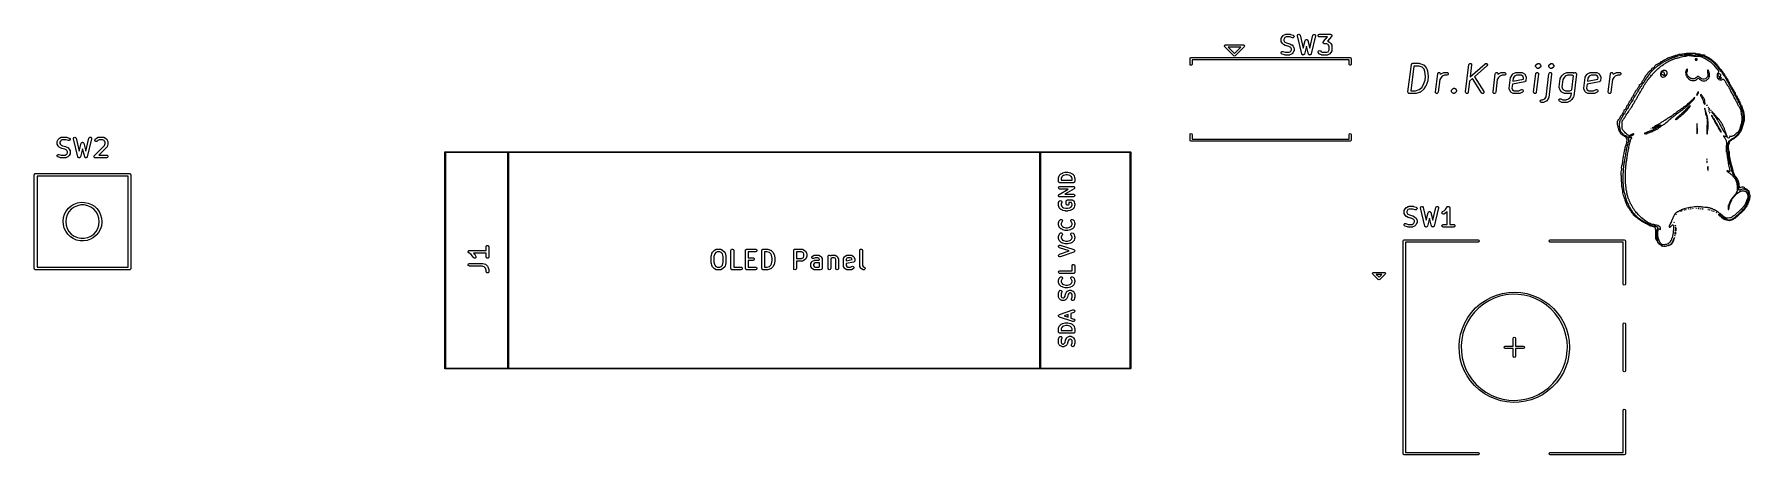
# Model space of a CAD drawing. Extents: x 4.52 to 8.26, y -1.82 to -0.9.
import ezdxf

# ---------------------------------------------------------------- set-up
doc = ezdxf.new("R2010")
doc.units = 0
doc.header["$MEASUREMENT"] = 0
doc.layers.add('BLACK', color=7, linetype='CONTINUOUS')

msp = doc.modelspace()

# ---------------------------------------------------------------- linework, layer by layer
at = {"layer": 'BLACK', "linetype": 'CONTINUOUS'}
for p, q in [((7.11796, -0.926427), (7.11865, -0.924757)), ((7.11838, -0.927431), (7.11796, -0.926427)), ((7.11865, -0.928097), (7.11838, -0.927431)), ((7.11865, -0.924757), (7.12032, -0.924065)), ((7.13834, -0.947783), (7.11865, -0.928097)), ((7.12032, -0.924065), (7.15969, -0.924065)), ((7.12603, -0.928789), (7.14001, -0.942772)), ((7.15399, -0.928789), (7.12603, -0.928789)), ((7.14001, -0.942772), (7.15399, -0.928789)), ((7.16137, -0.928097), (7.14168, -0.947782)), ((7.15969, -0.924065), (7.16137, -0.924757)), ((7.16137, -0.924757), (7.16206, -0.926427)), ((7.16206, -0.926427), (7.16137, -0.928097)), ((7.24165, -0.911185), (7.24183, -0.910175)), ((7.24165, -0.914935), (7.24165, -0.911185)), ((7.24171, -0.915101), (7.24165, -0.914935)), ((7.24167, -0.915272), (7.24171, -0.915101)), ((7.24196, -0.916255), (7.24167, -0.915272)), ((7.24183, -0.910175), (7.24194, -0.91004)), ((7.24194, -0.91004), (7.24196, -0.909865)), ((7.24196, -0.909865), (7.24384, -0.906115)), ((7.24384, -0.920005), (7.24196, -0.916255)), ((7.24384, -0.906115), (7.24436, -0.905406)), ((7.24388, -0.920049), (7.24384, -0.920005)), ((7.24439, -0.920772), (7.24388, -0.920049)), ((7.24436, -0.905406), (7.24439, -0.905348)), ((7.24439, -0.905348), (7.24626, -0.903473)), ((7.24626, -0.922647), (7.24439, -0.920772)), ((7.24626, -0.903473), (7.24699, -0.902967)), ((7.24632, -0.922674), (7.24626, -0.922647)), ((7.24703, -0.9232), (7.24632, -0.922674)), ((7.24699, -0.902967), (7.24703, -0.90292)), ((7.24703, -0.90292), (7.25078, -0.901045)), ((7.25078, -0.925075), (7.24703, -0.9232)), ((7.2489, -0.909185), (7.24756, -0.911882)), ((7.24756, -0.911882), (7.24756, -0.914238)), ((7.24756, -0.914238), (7.2489, -0.916935)), ((7.2501, -0.907988), (7.2489, -0.909185)), ((7.2489, -0.916935), (7.2501, -0.918132)), ((7.2528, -0.906639), (7.2501, -0.907988)), ((7.2501, -0.918132), (7.25313, -0.919648)), ((7.25078, -0.901045), (7.25176, -0.900753)), ((7.25092, -0.925091), (7.25078, -0.925075)), ((7.25139, -0.925299), (7.25092, -0.925091)), ((7.25857, -0.927095), (7.25139, -0.925299)), ((7.25176, -0.900753), (7.25194, -0.900794)), ((7.25194, -0.900794), (7.2521, -0.900733)), ((7.2521, -0.900733), (7.26148, -0.900733)), ((7.261, -0.906639), (7.2528, -0.906639)), ((7.25313, -0.919648), (7.26032, -0.921444)), ((7.2616, -0.92861), (7.25857, -0.927095)), ((7.26032, -0.921444), (7.26078, -0.921652)), ((7.26078, -0.921652), (7.26092, -0.921668)), ((7.26092, -0.921668), (7.26467, -0.923542)), ((7.26617, -0.908362), (7.261, -0.906639)), ((7.26148, -0.900733), (7.26235, -0.900887)), ((7.2628, -0.929807), (7.2616, -0.92861)), ((7.26235, -0.900887), (7.26241, -0.900885)), ((7.26241, -0.900885), (7.26803, -0.90276)), ((7.26415, -0.932505), (7.2628, -0.929807)), ((7.2628, -0.937558), (7.26415, -0.93486)), ((7.26415, -0.93486), (7.26415, -0.932505)), ((7.26467, -0.923542), (7.26538, -0.924068)), ((7.26538, -0.924068), (7.26544, -0.924096)), ((7.26544, -0.924096), (7.26731, -0.92597)), ((7.26819, -0.908307), (7.26617, -0.908362)), ((7.26731, -0.92597), (7.26782, -0.926693)), ((7.26782, -0.926693), (7.26787, -0.926738)), ((7.26787, -0.926738), (7.26974, -0.930487)), ((7.26803, -0.90276), (7.26894, -0.903248)), ((7.2697, -0.906967), (7.26819, -0.908307)), ((7.26894, -0.903248), (7.26999, -0.904969)), ((7.26999, -0.904969), (7.2697, -0.906967)), ((7.26974, -0.930487), (7.27003, -0.93147)), ((7.27005, -0.935557), (7.26987, -0.936567)), ((7.27003, -0.93147), (7.26999, -0.931642)), ((7.26999, -0.931642), (7.27005, -0.931808)), ((7.27005, -0.931808), (7.27005, -0.935557)), ((7.27729, -0.903346), (7.2782, -0.901541)), ((7.27735, -0.90437), (7.27729, -0.903346)), ((7.28672, -0.94374), (7.27735, -0.90437)), ((7.2782, -0.901541), (7.28005, -0.900739)), ((7.28005, -0.900739), (7.28198, -0.901316)), ((7.28198, -0.901316), (7.2831, -0.903002)), ((7.2831, -0.903002), (7.28976, -0.930989)), ((7.28976, -0.930989), (7.29424, -0.914174)), ((7.2971, -0.926395), (7.29245, -0.943817)), ((7.29424, -0.914174), (7.29468, -0.913244)), ((7.29468, -0.913244), (7.2949, -0.913089)), ((7.2949, -0.913089), (7.29501, -0.912844)), ((7.29501, -0.912844), (7.2957, -0.912522)), ((7.2957, -0.912522), (7.29633, -0.912084)), ((7.29633, -0.912084), (7.2966, -0.912107)), ((7.2966, -0.912107), (7.29684, -0.911993)), ((7.29684, -0.911993), (7.29758, -0.912192)), ((7.30174, -0.943817), (7.2971, -0.926395)), ((7.29758, -0.912192), (7.29834, -0.912257)), ((7.29834, -0.912257), (7.29853, -0.912448)), ((7.29853, -0.912448), (7.29879, -0.912518)), ((7.29879, -0.912518), (7.29923, -0.913144)), ((7.29923, -0.913144), (7.29977, -0.913684)), ((7.29977, -0.913684), (7.29979, -0.913953)), ((7.29979, -0.913953), (7.29995, -0.914174)), ((7.29995, -0.914174), (7.30443, -0.930989)), ((7.30443, -0.930989), (7.3111, -0.903002)), ((7.31684, -0.90437), (7.30747, -0.94374)), ((7.3111, -0.903002), (7.3115, -0.902061)), ((7.3115, -0.902061), (7.31313, -0.900857)), ((7.31313, -0.900857), (7.31514, -0.900976)), ((7.31514, -0.900976), (7.31661, -0.902364)), ((7.31661, -0.902364), (7.31684, -0.90437)), ((7.32231, -0.903173), (7.32332, -0.901424)), ((7.32266, -0.905163), (7.32231, -0.903173)), ((7.32421, -0.906461), (7.32266, -0.905163)), ((7.32332, -0.901424), (7.32522, -0.900733)), ((7.32522, -0.906639), (7.32421, -0.906461)), ((7.32522, -0.900733), (7.34959, -0.900733)), ((7.34308, -0.906639), (7.32522, -0.906639)), ((7.33351, -0.918623), (7.3336, -0.918404)), ((7.33377, -0.919377), (7.33351, -0.918623)), ((7.33356, -0.918172), (7.33396, -0.917482)), ((7.3336, -0.918404), (7.33356, -0.918172)), ((7.33391, -0.920161), (7.33377, -0.919377)), ((7.33409, -0.920312), (7.33391, -0.920161)), ((7.33396, -0.917482), (7.33424, -0.91674)), ((7.33417, -0.920535), (7.33409, -0.920312)), ((7.33485, -0.920947), (7.33417, -0.920535)), ((7.33424, -0.91674), (7.34308, -0.906639)), ((7.33546, -0.921459), (7.33485, -0.920947)), ((7.33579, -0.921518), (7.33546, -0.921459)), ((7.33589, -0.921581), (7.33579, -0.921518)), ((7.33603, -0.92156), (7.33589, -0.921581)), ((7.33647, -0.921637), (7.33603, -0.92156)), ((7.34139, -0.921637), (7.33647, -0.921637)), ((7.34409, -0.922986), (7.34139, -0.921637)), ((7.35181, -0.905631), (7.34286, -0.915866)), ((7.34286, -0.915866), (7.3431, -0.91591)), ((7.3431, -0.91591), (7.34324, -0.916023)), ((7.34324, -0.916023), (7.34341, -0.916043)), ((7.34341, -0.916043), (7.34716, -0.917918)), ((7.34529, -0.924183), (7.34409, -0.922986)), ((7.34664, -0.92688), (7.34529, -0.924183)), ((7.34529, -0.937558), (7.34664, -0.93486)), ((7.34664, -0.93486), (7.34664, -0.92688)), ((7.34716, -0.917918), (7.34787, -0.918444)), ((7.34787, -0.918444), (7.34793, -0.918471)), ((7.34793, -0.918471), (7.3498, -0.920346)), ((7.34959, -0.900733), (7.35003, -0.900811)), ((7.3498, -0.920346), (7.35031, -0.921069)), ((7.35003, -0.900811), (7.35016, -0.90079)), ((7.35016, -0.90079), (7.35027, -0.900853)), ((7.35027, -0.900853), (7.3506, -0.900912)), ((7.35031, -0.921069), (7.35036, -0.921113)), ((7.35036, -0.921113), (7.35223, -0.924863)), ((7.3506, -0.900912), (7.35121, -0.901423)), ((7.35121, -0.901423), (7.35189, -0.901835)), ((7.3521, -0.904888), (7.35181, -0.905631)), ((7.35189, -0.901835), (7.35197, -0.902058)), ((7.35197, -0.902058), (7.35215, -0.90221)), ((7.3525, -0.904199), (7.3521, -0.904888)), ((7.35215, -0.90221), (7.35229, -0.902994)), ((7.35223, -0.924863), (7.35252, -0.925846)), ((7.35229, -0.902994), (7.35254, -0.903747)), ((7.35254, -0.935557), (7.35236, -0.936567)), ((7.35254, -0.903747), (7.35246, -0.903967)), ((7.35246, -0.903967), (7.3525, -0.904199)), ((7.35252, -0.925846), (7.35248, -0.926018)), ((7.35248, -0.926018), (7.35254, -0.926183)), ((7.35254, -0.926183), (7.35254, -0.935557)), ((7.04277, -0.953986), (7.04346, -0.952316)), ((7.04277, -0.966191), (7.04277, -0.953986)), ((7.04346, -0.967861), (7.04277, -0.966191)), ((7.04346, -0.952316), (7.04513, -0.951624)), ((7.04513, -0.968553), (7.04346, -0.967861)), ((7.04513, -0.951624), (7.39237, -0.951624)), ((7.0468, -0.967861), (7.04513, -0.968553)), ((7.04749, -0.966191), (7.0468, -0.967861)), ((7.39001, -0.956348), (7.04749, -0.956348)), ((7.04749, -0.956348), (7.04749, -0.966191)), ((7.14001, -0.948474), (7.13834, -0.947783)), ((7.14168, -0.947783), (7.14001, -0.948474)), ((7.14168, -0.947782), (7.14168, -0.947783)), ((7.24171, -0.941774), (7.24201, -0.939776)), ((7.24277, -0.943494), (7.24171, -0.941774)), ((7.24201, -0.939776), (7.24352, -0.938435)), ((7.24367, -0.943983), (7.24277, -0.943494)), ((7.24352, -0.938435), (7.24554, -0.93838)), ((7.24929, -0.945858), (7.24367, -0.943983)), ((7.24554, -0.93838), (7.25071, -0.940104)), ((7.24936, -0.945856), (7.24929, -0.945858)), ((7.25023, -0.946009), (7.24936, -0.945856)), ((7.2596, -0.946009), (7.25023, -0.946009)), ((7.25071, -0.940104), (7.2589, -0.940104)), ((7.2589, -0.940104), (7.2616, -0.938755)), ((7.25977, -0.945949), (7.2596, -0.946009)), ((7.25994, -0.94599), (7.25977, -0.945949)), ((7.26092, -0.945697), (7.25994, -0.94599)), ((7.26467, -0.943823), (7.26092, -0.945697)), ((7.2616, -0.938755), (7.2628, -0.937558)), ((7.26472, -0.943776), (7.26467, -0.943823)), ((7.26544, -0.943269), (7.26472, -0.943776)), ((7.26731, -0.941395), (7.26544, -0.943269)), ((7.26734, -0.941336), (7.26731, -0.941395)), ((7.26787, -0.940627), (7.26734, -0.941336)), ((7.26974, -0.936878), (7.26787, -0.940627)), ((7.26976, -0.936702), (7.26974, -0.936878)), ((7.26987, -0.936567), (7.26976, -0.936702)), ((7.2869, -0.943999), (7.28672, -0.94374)), ((7.28692, -0.944307), (7.2869, -0.943999)), ((7.28744, -0.94482), (7.28692, -0.944307)), ((7.28784, -0.945427), (7.28744, -0.94482)), ((7.28813, -0.945515), (7.28784, -0.945427)), ((7.28835, -0.945734), (7.28813, -0.945515)), ((7.28908, -0.945796), (7.28835, -0.945734)), ((7.28977, -0.946004), (7.28908, -0.945796)), ((7.29006, -0.945881), (7.28977, -0.946004)), ((7.29036, -0.945908), (7.29006, -0.945881)), ((7.29096, -0.94549), (7.29036, -0.945908)), ((7.29163, -0.945202), (7.29096, -0.94549)), ((7.29176, -0.944925), (7.29163, -0.945202)), ((7.29202, -0.944747), (7.29176, -0.944925)), ((7.29245, -0.943817), (7.29202, -0.944747)), ((7.30192, -0.944071), (7.30174, -0.943817)), ((7.30196, -0.944379), (7.30192, -0.944071)), ((7.30248, -0.944878), (7.30196, -0.944379)), ((7.3029, -0.945473), (7.30248, -0.944878)), ((7.3032, -0.945554), (7.3029, -0.945473)), ((7.30342, -0.945766), (7.3032, -0.945554)), ((7.30415, -0.945809), (7.30342, -0.945766)), ((7.30485, -0.945998), (7.30415, -0.945809)), ((7.30513, -0.945868), (7.30485, -0.945998)), ((7.30544, -0.945886), (7.30513, -0.945868)), ((7.30602, -0.945453), (7.30544, -0.945886)), ((7.30668, -0.945147), (7.30602, -0.945453)), ((7.30681, -0.944866), (7.30668, -0.945147)), ((7.30706, -0.944681), (7.30681, -0.944866)), ((7.30747, -0.94374), (7.30706, -0.944681)), ((7.32237, -0.938543), (7.32352, -0.936888)), ((7.32254, -0.940555), (7.32237, -0.938543)), ((7.32313, -0.941395), (7.32254, -0.940555)), ((7.325, -0.943269), (7.32313, -0.941395)), ((7.32352, -0.936888), (7.32548, -0.936365)), ((7.32506, -0.943297), (7.325, -0.943269)), ((7.32577, -0.943823), (7.32506, -0.943297)), ((7.32548, -0.936365), (7.32731, -0.937219)), ((7.32952, -0.945697), (7.32577, -0.943823)), ((7.32731, -0.937219), (7.32884, -0.938755)), ((7.32884, -0.938755), (7.33154, -0.940104)), ((7.3297, -0.945718), (7.32952, -0.945697)), ((7.32983, -0.945831), (7.3297, -0.945718)), ((7.33084, -0.946009), (7.32983, -0.945831)), ((7.34209, -0.946009), (7.33084, -0.946009)), ((7.33154, -0.940104), (7.34139, -0.940104)), ((7.34139, -0.940104), (7.34409, -0.938755)), ((7.34226, -0.945949), (7.34209, -0.946009)), ((7.34243, -0.94599), (7.34226, -0.945949)), ((7.34341, -0.945697), (7.34243, -0.94599)), ((7.34716, -0.943823), (7.34341, -0.945697)), ((7.34409, -0.938755), (7.34529, -0.937558)), ((7.34721, -0.943776), (7.34716, -0.943823)), ((7.34793, -0.943269), (7.34721, -0.943776)), ((7.3498, -0.941395), (7.34793, -0.943269)), ((7.34983, -0.941336), (7.3498, -0.941395)), ((7.35036, -0.940627), (7.34983, -0.941336)), ((7.35223, -0.936878), (7.35036, -0.940627)), ((7.35225, -0.936702), (7.35223, -0.936878)), ((7.35236, -0.936567), (7.35225, -0.936702)), ((7.39001, -0.966191), (7.39001, -0.956348)), ((7.3907, -0.967861), (7.39001, -0.966191)), ((7.39237, -0.968553), (7.3907, -0.967861)), ((7.39237, -0.951624), (7.39404, -0.952316)), ((7.39404, -0.967861), (7.39237, -0.968553)), ((7.39404, -0.952316), (7.39473, -0.953986)), ((7.39473, -0.966191), (7.39404, -0.967861)), ((7.39473, -0.953986), (7.39473, -0.966191)), ((7.51853, -1.02678), (7.52603, -0.966777)), ((7.53157, -0.970096), (7.52481, -1.02419)), ((7.52603, -0.966777), (7.52606, -0.966678)), ((7.52605, -0.96663), (7.5261, -0.966544)), ((7.52606, -0.966678), (7.52605, -0.96663)), ((7.5261, -0.966544), (7.52633, -0.965797)), ((7.52633, -0.965797), (7.52677, -0.965394)), ((7.52677, -0.965394), (7.52706, -0.964881)), ((7.52706, -0.964881), (7.52749, -0.964728)), ((7.52749, -0.964728), (7.52781, -0.964422)), ((7.52781, -0.964422), (7.52841, -0.964393)), ((7.52841, -0.964393), (7.52896, -0.96419)), ((7.52896, -0.96419), (7.54325, -0.96419)), ((7.54275, -0.970096), (7.53157, -0.970096)), ((7.54975, -0.972532), (7.54275, -0.970096)), ((7.54325, -0.96419), (7.54418, -0.964355)), ((7.54418, -0.964355), (7.54422, -0.964354)), ((7.54422, -0.964354), (7.55243, -0.967211)), ((7.55389, -0.977254), (7.54975, -0.972532)), ((7.55243, -0.967211), (7.55333, -0.967711)), ((7.55333, -0.967711), (7.55346, -0.967932)), ((7.55346, -0.967932), (7.55368, -0.968056)), ((7.55368, -0.968056), (7.55868, -0.97377)), ((7.64425, -1.02678), (7.65175, -0.966777)), ((7.65175, -0.966777), (7.65205, -0.965797)), ((7.65205, -0.965797), (7.65353, -0.964422)), ((7.65353, -0.964422), (7.65555, -0.964321)), ((7.65429, -0.994008), (7.687, -0.964936)), ((7.65761, -0.967509), (7.65429, -0.994008)), ((7.65555, -0.964321), (7.65716, -0.96554)), ((7.65716, -0.96554), (7.65761, -0.967509)), ((7.69092, -0.96935), (7.66386, -0.993407)), ((7.687, -0.964936), (7.68787, -0.964398)), ((7.68787, -0.964398), (7.68989, -0.964341)), ((7.68989, -0.964341), (7.69148, -0.965594)), ((7.69188, -0.967572), (7.69092, -0.96935)), ((7.69148, -0.965594), (7.69188, -0.967572)), ((7.79711, -0.96957), (7.79724, -0.969326)), ((7.79727, -0.970311), (7.79711, -0.96957)), ((7.79724, -0.969048), (7.79771, -0.968459)), ((7.79724, -0.969326), (7.79724, -0.969048)), ((7.79728, -0.971067), (7.79727, -0.970311)), ((7.79749, -0.971418), (7.79728, -0.971067)), ((7.79752, -0.971549), (7.79749, -0.971418)), ((7.79762, -0.971628), (7.79752, -0.971549)), ((7.79781, -0.971944), (7.79762, -0.971628)), ((7.79771, -0.968459), (7.79807, -0.967793)), ((7.80031, -0.974802), (7.79781, -0.971944)), ((7.79807, -0.967793), (7.80129, -0.964936)), ((7.80129, -0.964936), (7.80164, -0.964721)), ((7.80164, -0.964721), (7.80172, -0.964617)), ((7.80172, -0.964617), (7.80185, -0.964592)), ((7.80185, -0.964592), (7.80206, -0.964459)), ((7.80206, -0.964459), (7.8021, -0.964422)), ((7.8021, -0.964422), (7.80212, -0.964421)), ((7.80212, -0.964421), (7.80216, -0.964398)), ((7.80216, -0.964398), (7.80294, -0.964376)), ((7.80294, -0.964376), (7.8037, -0.964225)), ((7.8037, -0.964225), (7.8039, -0.964332)), ((7.8039, -0.964332), (7.80412, -0.964321)), ((7.80412, -0.964321), (7.80414, -0.964341)), ((7.80414, -0.964341), (7.80418, -0.96434)), ((7.80418, -0.96434), (7.80479, -0.964824)), ((7.80771, -0.972207), (7.8045, -0.975064)), ((7.80479, -0.964824), (7.80547, -0.965198)), ((7.80547, -0.965198), (7.80797, -0.968056)), ((7.80807, -0.971542), (7.80771, -0.972207)), ((7.80797, -0.968056), (7.80816, -0.968372)), ((7.80854, -0.970952), (7.80807, -0.971542)), ((7.80816, -0.968372), (7.80826, -0.968451)), ((7.80826, -0.968451), (7.80829, -0.968582)), ((7.80829, -0.968582), (7.8085, -0.968933)), ((7.8085, -0.968933), (7.80852, -0.969689)), ((7.80852, -0.969689), (7.80867, -0.97043)), ((7.80867, -0.97043), (7.80854, -0.970674)), ((7.80854, -0.970674), (7.80854, -0.970952)), ((7.82568, -0.96957), (7.82582, -0.969326)), ((7.82584, -0.970311), (7.82568, -0.96957)), ((7.82581, -0.969048), (7.82628, -0.968459)), ((7.82582, -0.969326), (7.82581, -0.969048)), ((7.82585, -0.971067), (7.82584, -0.970311)), ((7.82606, -0.971418), (7.82585, -0.971067)), ((7.82609, -0.971549), (7.82606, -0.971418)), ((7.82619, -0.971628), (7.82609, -0.971549)), ((7.82638, -0.971944), (7.82619, -0.971628)), ((7.82628, -0.968459), (7.82664, -0.967793)), ((7.82888, -0.974802), (7.82638, -0.971944)), ((7.82664, -0.967793), (7.82986, -0.964936)), ((7.82986, -0.964936), (7.83021, -0.964721)), ((7.83021, -0.964721), (7.83029, -0.964617)), ((7.83029, -0.964617), (7.83042, -0.964592)), ((7.83042, -0.964592), (7.83063, -0.964459)), ((7.83063, -0.964459), (7.83067, -0.964422)), ((7.83067, -0.964422), (7.83069, -0.964421)), ((7.83069, -0.964421), (7.83073, -0.964398)), ((7.83073, -0.964398), (7.83151, -0.964376)), ((7.83151, -0.964376), (7.83227, -0.964225)), ((7.83227, -0.964225), (7.83247, -0.964332)), ((7.83247, -0.964332), (7.83269, -0.964321)), ((7.83269, -0.964321), (7.83272, -0.964341)), ((7.83272, -0.964341), (7.83275, -0.96434)), ((7.83275, -0.96434), (7.83336, -0.964823)), ((7.83628, -0.972207), (7.83307, -0.975064)), ((7.83336, -0.964823), (7.83404, -0.965198)), ((7.83404, -0.965198), (7.83654, -0.968056)), ((7.83664, -0.971542), (7.83628, -0.972207)), ((7.83654, -0.968056), (7.83673, -0.968372)), ((7.83711, -0.970952), (7.83664, -0.971542)), ((7.83673, -0.968372), (7.83683, -0.968451)), ((7.83683, -0.968451), (7.83686, -0.968582)), ((7.83686, -0.968582), (7.83707, -0.968933)), ((7.83707, -0.968933), (7.83709, -0.969689)), ((7.83709, -0.969689), (7.83724, -0.97043)), ((7.83724, -0.97043), (7.83711, -0.970674)), ((7.83711, -0.970674), (7.83711, -0.970952)), ((8.05461, -0.973851), (8.05581, -0.972836)), ((8.05581, -0.972836), (8.05691, -0.971477)), ((8.05691, -0.971477), (8.05753, -0.970357)), ((8.05753, -0.970357), (8.05846, -0.968599)), ((8.05846, -0.968599), (8.0596, -0.967569)), ((8.05965, -0.973192), (8.0589, -0.973882)), ((8.0596, -0.967569), (8.06119, -0.967014)), ((8.06, -0.972891), (8.05965, -0.973192)), ((8.06119, -0.972012), (8.06, -0.972891)), ((8.06119, -0.967014), (8.06238, -0.966573)), ((8.06263, -0.971061), (8.06119, -0.972012)), ((8.06238, -0.966573), (8.06307, -0.965991)), ((8.06336, -0.97057), (8.06263, -0.971061)), ((8.06307, -0.965991), (8.06309, -0.965953)), ((8.06309, -0.965953), (8.06374, -0.965398)), ((8.06436, -0.969771), (8.06336, -0.97057)), ((8.06374, -0.965398), (8.0645, -0.96525)), ((8.06475, -0.969244), (8.06436, -0.969771)), ((8.0645, -0.96525), (8.06557, -0.96492)), ((8.06483, -0.969022), (8.06475, -0.969244)), ((8.06548, -0.96875), (8.06483, -0.969022)), ((8.06508, -0.97536), (8.06816, -0.972588)), ((8.06575, -0.968694), (8.06548, -0.96875)), ((8.06557, -0.96492), (8.06685, -0.964094)), ((8.06673, -0.968161), (8.06575, -0.968694)), ((8.06792, -0.96725), (8.06673, -0.968161)), ((8.06685, -0.964094), (8.06725, -0.96375)), ((8.06725, -0.96375), (8.06844, -0.96282)), ((8.06843, -0.966828), (8.06792, -0.96725)), ((8.06816, -0.972588), (8.07086, -0.970389)), ((8.06948, -0.966056), (8.06843, -0.966828)), ((8.06844, -0.96282), (8.0695, -0.962294)), ((8.07014, -0.96575), (8.06948, -0.966056)), ((8.0695, -0.962294), (8.06977, -0.96225)), ((8.06977, -0.96225), (8.07064, -0.961831)), ((8.0704, -0.96567), (8.07014, -0.96575)), ((8.07092, -0.965021), (8.0704, -0.96567)), ((8.07064, -0.961831), (8.071, -0.96125)), ((8.07086, -0.970389), (8.07344, -0.968571)), ((8.07094, -0.964992), (8.07092, -0.965021)), ((8.07156, -0.96441), (8.07094, -0.964992)), ((8.071, -0.96125), (8.07165, -0.960437)), ((8.07282, -0.963612), (8.07156, -0.96441)), ((8.07165, -0.960437), (8.07225, -0.96025)), ((8.07225, -0.96025), (8.07318, -0.959928)), ((8.07448, -0.962761), (8.07282, -0.963612)), ((8.07318, -0.959928), (8.0744, -0.959121)), ((8.07344, -0.968571), (8.07617, -0.966939)), ((8.0744, -0.959121), (8.07483, -0.95875)), ((8.07466, -0.962676), (8.07448, -0.962761)), ((8.07622, -0.961869), (8.07466, -0.962676)), ((8.07483, -0.95875), (8.07595, -0.957835)), ((8.07595, -0.957835), (8.07683, -0.957304)), ((8.07617, -0.966939), (8.07744, -0.96625)), ((8.07733, -0.961176), (8.07622, -0.961869)), ((8.07683, -0.957304), (8.07703, -0.95725)), ((8.07703, -0.95725), (8.07776, -0.957019)), ((8.07775, -0.96074), (8.07733, -0.961176)), ((8.07744, -0.96625), (8.07901, -0.96535)), ((8.07788, -0.960481), (8.07775, -0.96074)), ((8.07776, -0.957019), (8.07901, -0.95643)), ((8.07863, -0.960247), (8.07788, -0.960481)), ((8.07865, -0.960246), (8.07863, -0.960247)), ((8.07971, -0.959995), (8.07865, -0.960246)), ((8.07901, -0.95643), (8.0798, -0.956002)), ((8.07901, -0.96535), (8.08034, -0.964458)), ((8.081, -0.959424), (8.07971, -0.959995)), ((8.0798, -0.956002), (8.0814, -0.95514)), ((8.08034, -0.964458), (8.08081, -0.964076)), ((8.08081, -0.964076), (8.08177, -0.963351)), ((8.08223, -0.958764), (8.081, -0.959424)), ((8.0814, -0.95514), (8.08289, -0.954414)), ((8.08177, -0.963351), (8.08242, -0.963064)), ((8.08503, -0.957351), (8.08223, -0.958764)), ((8.08242, -0.963064), (8.08331, -0.962711)), ((8.08289, -0.954414), (8.08338, -0.954204)), ((8.08331, -0.962711), (8.08466, -0.961952)), ((8.08338, -0.954204), (8.08435, -0.953675)), ((8.08435, -0.953675), (8.08475, -0.953201)), ((8.08466, -0.961952), (8.08613, -0.960999)), ((8.08475, -0.953201), (8.08517, -0.952831)), ((8.08798, -0.955939), (8.08503, -0.957351)), ((8.08517, -0.952831), (8.08572, -0.95275)), ((8.08572, -0.95275), (8.08668, -0.95252)), ((8.08613, -0.960999), (8.08739, -0.960059)), ((8.08668, -0.95252), (8.087, -0.95225)), ((8.087, -0.95225), (8.0877, -0.951834)), ((8.08739, -0.960059), (8.08786, -0.959643)), ((8.0877, -0.951834), (8.08831, -0.95175)), ((8.08786, -0.959643), (8.08885, -0.958949)), ((8.09076, -0.95469), (8.08798, -0.955939)), ((8.08831, -0.95175), (8.08896, -0.951669)), ((8.08885, -0.958949), (8.08955, -0.95875)), ((8.08896, -0.951669), (8.08991, -0.951387)), ((8.08955, -0.95875), (8.09048, -0.958456)), ((8.08991, -0.951387), (8.09131, -0.950843)), ((8.09048, -0.958456), (8.09161, -0.957751)), ((8.093, -0.953769), (8.09076, -0.95469)), ((8.09131, -0.950843), (8.09332, -0.949976)), ((8.09161, -0.95775), (8.09275, -0.957038)), ((8.09161, -0.957751), (8.09161, -0.95775)), ((8.09275, -0.957038), (8.09369, -0.956734)), ((8.09442, -0.953224), (8.093, -0.953769)), ((8.09332, -0.949976), (8.09559, -0.948959)), ((8.09369, -0.956734), (8.09473, -0.956431)), ((8.09627, -0.952501), (8.09442, -0.953224)), ((8.09473, -0.956431), (8.09542, -0.95602)), ((8.09542, -0.95602), (8.0965, -0.955489)), ((8.09559, -0.948959), (8.09725, -0.948335)), ((8.09764, -0.951943), (8.09627, -0.952501)), ((8.0965, -0.955489), (8.09705, -0.95533)), ((8.09705, -0.95533), (8.09803, -0.955047)), ((8.09725, -0.948335), (8.09881, -0.947912)), ((8.0978, -0.951878), (8.09764, -0.951943)), ((8.09904, -0.951433), (8.0978, -0.951878)), ((8.09803, -0.955047), (8.09842, -0.954971)), ((8.09842, -0.954971), (8.10026, -0.954494)), ((8.09881, -0.947912), (8.10041, -0.947464)), ((8.09986, -0.95125), (8.09904, -0.951433)), ((8.10008, -0.951216), (8.09986, -0.95125)), ((8.10111, -0.95088), (8.10008, -0.951216)), ((8.10026, -0.954494), (8.10204, -0.953786)), ((8.10041, -0.947464), (8.10173, -0.94692)), ((8.10247, -0.9503), (8.10111, -0.95088)), ((8.10173, -0.94692), (8.10307, -0.946484)), ((8.10204, -0.953786), (8.10224, -0.953685)), ((8.10224, -0.953685), (8.10389, -0.953045)), ((8.10312, -0.950023), (8.10247, -0.9503)), ((8.10307, -0.946484), (8.10475, -0.946261)), ((8.10534, -0.949297), (8.10312, -0.950023)), ((8.10389, -0.953045), (8.10559, -0.952733)), ((8.10475, -0.946261), (8.10506, -0.946253)), ((8.10506, -0.946253), (8.10658, -0.946079)), ((8.10819, -0.948558), (8.10534, -0.949297)), ((8.10559, -0.952733), (8.10574, -0.952728)), ((8.10574, -0.952728), (8.10739, -0.952522)), ((8.10658, -0.946079), (8.10761, -0.94564)), ((8.10739, -0.952522), (8.10919, -0.952043)), ((8.10761, -0.94564), (8.10772, -0.945532)), ((8.10772, -0.945532), (8.10872, -0.944942)), ((8.11141, -0.947862), (8.10819, -0.948558)), ((8.10872, -0.944942), (8.11069, -0.944391)), ((8.10919, -0.952043), (8.1095, -0.951932)), ((8.1095, -0.951932), (8.11177, -0.951177)), ((8.11069, -0.944391), (8.11364, -0.943879)), ((8.11473, -0.94726), (8.11141, -0.947862)), ((8.11177, -0.951177), (8.11485, -0.950345)), ((8.11364, -0.943879), (8.11758, -0.943405)), ((8.1179, -0.946807), (8.11473, -0.94726)), ((8.11485, -0.950345), (8.11852, -0.949483)), ((8.11758, -0.943405), (8.12252, -0.942967)), ((8.12066, -0.946557), (8.1179, -0.946807)), ((8.11852, -0.949483), (8.12261, -0.948637)), ((8.12174, -0.946489), (8.12066, -0.946557)), ((8.1237, -0.9463), (8.12174, -0.946489)), ((8.12252, -0.942967), (8.12325, -0.942911)), ((8.12261, -0.948637), (8.125, -0.948188)), ((8.12325, -0.942911), (8.125, -0.94272)), ((8.12518, -0.946074), (8.1237, -0.9463)), ((8.125, -0.94272), (8.12635, -0.942459)), ((8.125, -0.948188), (8.12722, -0.94775)), ((8.12591, -0.945844), (8.12518, -0.946074)), ((8.12595, -0.945819), (8.12591, -0.945844)), ((8.12679, -0.945557), (8.12595, -0.945819)), ((8.12635, -0.942459), (8.12697, -0.94221)), ((8.1283, -0.945309), (8.12679, -0.945557)), ((8.12697, -0.94221), (8.1276, -0.942065)), ((8.12722, -0.94775), (8.12904, -0.947321)), ((8.1276, -0.942065), (8.12907, -0.941939)), ((8.13018, -0.945126), (8.1283, -0.945309)), ((8.12904, -0.947321), (8.13026, -0.946952)), ((8.12907, -0.941939), (8.1312, -0.941839)), ((8.13207, -0.945055), (8.13018, -0.945126)), ((8.13026, -0.946952), (8.13067, -0.946723)), ((8.13067, -0.946723), (8.13118, -0.946307)), ((8.13118, -0.946307), (8.13189, -0.946321)), ((8.1312, -0.941839), (8.13384, -0.941774)), ((8.13189, -0.946321), (8.13225, -0.94675)), ((8.1345, -0.945241), (8.13207, -0.945055)), ((8.13225, -0.94675), (8.13269, -0.94709)), ((8.13269, -0.94709), (8.13375, -0.947249)), ((8.13375, -0.947249), (8.13388, -0.94725)), ((8.13384, -0.941774), (8.13682, -0.94175)), ((8.13388, -0.94725), (8.13554, -0.947401)), ((8.13693, -0.945833), (8.1345, -0.945241)), ((8.13554, -0.947401), (8.13725, -0.947763)), ((8.13682, -0.94175), (8.13685, -0.94175)), ((8.13685, -0.94175), (8.14018, -0.94176)), ((8.13702, -0.94586), (8.13693, -0.945833)), ((8.14047, -0.946662), (8.13702, -0.94586)), ((8.13725, -0.947763), (8.13832, -0.947939)), ((8.13832, -0.947939), (8.14018, -0.948108)), ((8.14018, -0.94176), (8.14264, -0.941796)), ((8.14018, -0.948108), (8.14264, -0.948257)), ((8.14329, -0.946729), (8.14047, -0.946662)), ((8.14264, -0.941796), (8.14435, -0.941869)), ((8.14264, -0.948257), (8.1455, -0.948374)), ((8.1455, -0.946062), (8.14329, -0.946729)), ((8.14435, -0.941869), (8.14544, -0.941989)), ((8.14548, -0.954743), (8.14525, -0.955243)), ((8.14525, -0.955243), (8.14525, -0.95533)), ((8.14525, -0.95533), (8.14565, -0.956177)), ((8.14544, -0.941989), (8.14602, -0.942165)), ((8.14623, -0.954504), (8.14548, -0.954743)), ((8.14683, -0.945498), (8.1455, -0.946062)), ((8.1455, -0.948374), (8.14806, -0.948439)), ((8.14565, -0.956177), (8.14663, -0.956964)), ((8.14602, -0.942165), (8.14624, -0.942408)), ((8.14775, -0.954442), (8.14623, -0.954504)), ((8.14624, -0.942408), (8.14625, -0.9425)), ((8.14625, -0.9425), (8.14644, -0.942886)), ((8.14644, -0.942886), (8.14713, -0.943117)), ((8.14663, -0.956964), (8.14767, -0.957521)), ((8.14842, -0.945284), (8.14683, -0.945498)), ((8.14713, -0.943117), (8.14849, -0.943227)), ((8.14767, -0.957521), (8.14826, -0.957677)), ((8.1486, -0.954451), (8.14775, -0.954442)), ((8.14806, -0.948439), (8.15143, -0.948514)), ((8.14826, -0.957677), (8.14883, -0.957475)), ((8.14953, -0.945725), (8.14842, -0.945284)), ((8.14849, -0.943227), (8.15022, -0.94325)), ((8.14968, -0.954565), (8.1486, -0.954451)), ((8.14883, -0.957475), (8.14928, -0.957232)), ((8.14928, -0.957232), (8.15006, -0.956357)), ((8.15003, -0.94596), (8.14953, -0.945725)), ((8.15015, -0.954902), (8.14968, -0.954565)), ((8.1513, -0.946259), (8.15003, -0.94596)), ((8.15006, -0.956357), (8.15025, -0.955579)), ((8.15025, -0.955579), (8.15015, -0.954902)), ((8.15022, -0.94325), (8.15212, -0.943309)), ((8.15298, -0.946489), (8.1513, -0.946259)), ((8.15143, -0.948514), (8.15395, -0.948612)), ((8.15212, -0.943309), (8.15361, -0.943465)), ((8.1543, -0.946681), (8.15298, -0.946489)), ((8.15361, -0.943465), (8.15443, -0.943688)), ((8.15395, -0.948612), (8.15577, -0.948745)), ((8.15585, -0.947078), (8.1543, -0.946681)), ((8.15443, -0.943688), (8.1545, -0.94375)), ((8.1545, -0.94375), (8.15521, -0.944191)), ((8.15521, -0.944191), (8.15565, -0.944253)), ((8.15565, -0.944253), (8.15669, -0.944479)), ((8.15577, -0.948745), (8.15701, -0.948929)), ((8.15679, -0.947538), (8.15585, -0.947078)), ((8.15669, -0.944479), (8.15793, -0.945003)), ((8.15743, -0.94793), (8.15679, -0.947538)), ((8.15701, -0.948929), (8.15784, -0.949177)), ((8.15891, -0.947977), (8.15743, -0.94793)), ((8.15784, -0.949177), (8.1583, -0.949425)), ((8.15793, -0.945003), (8.15939, -0.945454)), ((8.1583, -0.949425), (8.15957, -0.950047)), ((8.15909, -0.947941), (8.15891, -0.947977)), ((8.16051, -0.947931), (8.15909, -0.947941)), ((8.15939, -0.945454), (8.16149, -0.945711)), ((8.15957, -0.950047), (8.16058, -0.95025)), ((8.1621, -0.948231), (8.16051, -0.947931)), ((8.16058, -0.95025), (8.16158, -0.950432)), ((8.16149, -0.945711), (8.16277, -0.94575)), ((8.16158, -0.950432), (8.16197, -0.950701)), ((8.16197, -0.950701), (8.16252, -0.951126)), ((8.16309, -0.948601), (8.1621, -0.948231)), ((8.16252, -0.951126), (8.16374, -0.951852)), ((8.16277, -0.94575), (8.16459, -0.94578)), ((8.1649, -0.949386), (8.16309, -0.948601)), ((8.16374, -0.951852), (8.16538, -0.952742)), ((8.16459, -0.94578), (8.16564, -0.945914)), ((8.16714, -0.950428), (8.1649, -0.949386)), ((8.16538, -0.952742), (8.16587, -0.952993)), ((8.16564, -0.945914), (8.16614, -0.946219)), ((8.16587, -0.952993), (8.1676, -0.953917)), ((8.16614, -0.946219), (8.16633, -0.946764)), ((8.16633, -0.946764), (8.16634, -0.946804)), ((8.16634, -0.946804), (8.16684, -0.947667)), ((8.16684, -0.947667), (8.16815, -0.948394)), ((8.16956, -0.951609), (8.16714, -0.950428)), ((8.1676, -0.953917), (8.16898, -0.954732)), ((8.16815, -0.948394), (8.16875, -0.948611)), ((8.16875, -0.948611), (8.17013, -0.949133)), ((8.16898, -0.954732), (8.16976, -0.955294)), ((8.17193, -0.952807), (8.16956, -0.951609)), ((8.16976, -0.955294), (8.16983, -0.955381)), ((8.16983, -0.955381), (8.17058, -0.955939)), ((8.17013, -0.949133), (8.17106, -0.949594)), ((8.17058, -0.955939), (8.17098, -0.956048)), ((8.17098, -0.956048), (8.1719, -0.956407)), ((8.17106, -0.949594), (8.17125, -0.94975)), ((8.17125, -0.94975), (8.17193, -0.95032)), ((8.1719, -0.956407), (8.17341, -0.957226)), ((8.17193, -0.95032), (8.17314, -0.951051)), ((8.17399, -0.953904), (8.17193, -0.952807)), ((8.17314, -0.951051), (8.17452, -0.95174)), ((8.17341, -0.957226), (8.17526, -0.958367)), ((8.1755, -0.95478), (8.17399, -0.953904)), ((8.17452, -0.95174), (8.17566, -0.952184)), ((8.17526, -0.958367), (8.17725, -0.959692)), ((8.1758, -0.954968), (8.1755, -0.95478)), ((8.17566, -0.952184), (8.17602, -0.95225)), ((8.17736, -0.955885), (8.1758, -0.954968)), ((8.17602, -0.95225), (8.17688, -0.952602)), ((8.17688, -0.952602), (8.17762, -0.95325)), ((8.17725, -0.959692), (8.179, -0.960965)), ((8.179, -0.9568), (8.17736, -0.955885)), ((8.17762, -0.95325), (8.17849, -0.954007)), ((8.17849, -0.954007), (8.17911, -0.95425)), ((8.17994, -0.957394), (8.179, -0.9568)), ((8.179, -0.960965), (8.18121, -0.962844)), ((8.17911, -0.95425), (8.1797, -0.954552)), ((8.1797, -0.954552), (8.17975, -0.954737)), ((8.17975, -0.954737), (8.18015, -0.955292)), ((8.18137, -0.958451), (8.17994, -0.957394)), ((8.18015, -0.955292), (8.1811, -0.955955)), ((8.1811, -0.955955), (8.18112, -0.955969)), ((8.18112, -0.955969), (8.18212, -0.956654)), ((8.18121, -0.962844), (8.18381, -0.965382)), ((8.18294, -0.959713), (8.18137, -0.958451)), ((8.18212, -0.956654), (8.18357, -0.957824)), ((8.18442, -0.960982), (8.18294, -0.959713)), ((8.18357, -0.957824), (8.18519, -0.959262)), ((8.18381, -0.965382), (8.18665, -0.968403)), ((8.18556, -0.96206), (8.18442, -0.960982)), ((8.18519, -0.959262), (8.1857, -0.959731)), ((8.18613, -0.962748), (8.18556, -0.96206)), ((8.1857, -0.959731), (8.18721, -0.96109)), ((8.18642, -0.963101), (8.18613, -0.962748)), ((8.18729, -0.964045), (8.18642, -0.963101)), ((8.18665, -0.968403), (8.18955, -0.971732)), ((8.18721, -0.96109), (8.18851, -0.962131)), ((8.18858, -0.965414), (8.18729, -0.964045)), ((8.18851, -0.962131), (8.18939, -0.962694)), ((8.19015, -0.967053), (8.18858, -0.965414)), ((8.18939, -0.962694), (8.18957, -0.96275)), ((8.18955, -0.971732), (8.19236, -0.975193)), ((8.18957, -0.96275), (8.19019, -0.963097)), ((8.19183, -0.968862), (8.19015, -0.967053)), ((8.19019, -0.963097), (8.19025, -0.963339)), ((8.19025, -0.963339), (8.19058, -0.96402)), ((8.19058, -0.96402), (8.19143, -0.965044)), ((8.19143, -0.965044), (8.19187, -0.965501)), ((8.19402, -0.971349), (8.19183, -0.968862)), ((8.19187, -0.965501), (8.19308, -0.966821)), ((8.19308, -0.966821), (8.19444, -0.968533)), ((8.19626, -0.974002), (8.19402, -0.971349)), ((8.19444, -0.968533), (8.19525, -0.969676)), ((8.19525, -0.969676), (8.19642, -0.971356)), ((8.19642, -0.971356), (8.1976, -0.972934)), ((8.1976, -0.972934), (8.19825, -0.97375)), ((7.55202, -1.01154), (7.55608, -1.00072)), ((7.55572, -0.98214), (7.55389, -0.977254)), ((7.55706, -0.992857), (7.55572, -0.98214)), ((7.55608, -1.00072), (7.55706, -0.992857)), ((7.56173, -1.00247), (7.55744, -1.01389)), ((7.55868, -0.97377), (7.55922, -0.974647)), ((7.55922, -0.974647), (7.55922, -0.974664)), ((7.55922, -0.974664), (7.55923, -0.974677)), ((7.55923, -0.974677), (7.56137, -0.980392)), ((7.56137, -0.980392), (7.56147, -0.980939)), ((7.56147, -0.980939), (7.56154, -0.981062)), ((7.56154, -0.981062), (7.56296, -0.992491)), ((7.56189, -1.00179), (7.56173, -1.00233)), ((7.56173, -1.00233), (7.56173, -1.00247)), ((7.56296, -0.993223), (7.56189, -1.00179)), ((7.56296, -0.992491), (7.56293, -0.993091)), ((7.56293, -0.993091), (7.56296, -0.993223)), ((7.57853, -1.02678), (7.58353, -0.986777)), ((7.58353, -0.986777), (7.58383, -0.985797)), ((7.58383, -0.985797), (7.58531, -0.984422)), ((7.58788, -0.999584), (7.58439, -1.02751)), ((7.58531, -0.984422), (7.58733, -0.984321)), ((7.58733, -0.984321), (7.58894, -0.98554)), ((7.59088, -0.994782), (7.58788, -0.999584)), ((7.58894, -0.98554), (7.58939, -0.987509)), ((7.58939, -0.987509), (7.58929, -0.988294)), ((7.58929, -0.988294), (7.58986, -0.987793)), ((7.58986, -0.987793), (7.59048, -0.987408)), ((7.59048, -0.987408), (7.59056, -0.987328)), ((7.59056, -0.987328), (7.59663, -0.984471)), ((7.59346, -0.99249), (7.59088, -0.994782)), ((7.59855, -0.990096), (7.59346, -0.99249)), ((7.59663, -0.984471), (7.59762, -0.984202)), ((7.59762, -0.984202), (7.59776, -0.984238)), ((7.59776, -0.984238), (7.59789, -0.98419)), ((7.59789, -0.98419), (7.60361, -0.98419)), ((7.60361, -0.990096), (7.59855, -0.990096)), ((7.60361, -0.98419), (7.60462, -0.984368)), ((7.6055, -0.989405), (7.60361, -0.990096)), ((7.60462, -0.984368), (7.60616, -0.985666)), ((7.60651, -0.987656), (7.6055, -0.989405)), ((7.60616, -0.985666), (7.60651, -0.987656)), ((7.65318, -1.0029), (7.65011, -1.02751)), ((7.65938, -0.997387), (7.65318, -1.0029)), ((7.67896, -1.02871), (7.65938, -0.997387)), ((7.66386, -0.993407), (7.68397, -1.02558)), ((7.70425, -1.02678), (7.70925, -0.986777)), ((7.70925, -0.986777), (7.70955, -0.985797)), ((7.70955, -0.985797), (7.71103, -0.984422)), ((7.7136, -0.999584), (7.71011, -1.02751)), ((7.71103, -0.984422), (7.71305, -0.984321)), ((7.71305, -0.984321), (7.71466, -0.98554)), ((7.7166, -0.994782), (7.7136, -0.999584)), ((7.71466, -0.98554), (7.71511, -0.987509)), ((7.71511, -0.987509), (7.71501, -0.988294)), ((7.71501, -0.988294), (7.71557, -0.987793)), ((7.71557, -0.987793), (7.7162, -0.987408)), ((7.7162, -0.987408), (7.71628, -0.987328)), ((7.71628, -0.987328), (7.72235, -0.984471)), ((7.71918, -0.99249), (7.7166, -0.994782)), ((7.72427, -0.990096), (7.71918, -0.99249)), ((7.72235, -0.984471), (7.72334, -0.984202)), ((7.72334, -0.984202), (7.72347, -0.984238)), ((7.72347, -0.984238), (7.72361, -0.98419)), ((7.72361, -0.98419), (7.72932, -0.98419)), ((7.72932, -0.990096), (7.72427, -0.990096)), ((7.72932, -0.98419), (7.73033, -0.984368)), ((7.73122, -0.989405), (7.72932, -0.990096)), ((7.73033, -0.984368), (7.73188, -0.985666)), ((7.73223, -0.987656), (7.73122, -0.989405)), ((7.73188, -0.985666), (7.73223, -0.987656)), ((7.7396, -1.01821), (7.74246, -0.995348)), ((7.74246, -0.995348), (7.74276, -0.994368)), ((7.74276, -0.994368), (7.74286, -0.994278)), ((7.74286, -0.994278), (7.74289, -0.994149)), ((7.74289, -0.994149), (7.74646, -0.988435)), ((7.74663, -1.00963), (7.74555, -1.01822)), ((7.74646, -0.988435), (7.74714, -0.987673)), ((7.77381, -1.00433), (7.74663, -1.00963)), ((7.74714, -0.987673), (7.74747, -0.987568)), ((7.74824, -0.996727), (7.7474, -1.00346)), ((7.7474, -1.00346), (7.77058, -0.99894)), ((7.74747, -0.987568), (7.74771, -0.987328)), ((7.74771, -0.987328), (7.75378, -0.984471)), ((7.75101, -0.992302), (7.74824, -0.996727)), ((7.75569, -0.990096), (7.75101, -0.992302)), ((7.75378, -0.984471), (7.75477, -0.984202)), ((7.75477, -0.984202), (7.7549, -0.984238)), ((7.7549, -0.984238), (7.75503, -0.98419)), ((7.75503, -0.98419), (7.76646, -0.98419)), ((7.76572, -0.990096), (7.75569, -0.990096)), ((7.76945, -0.992081), (7.76572, -0.990096)), ((7.76646, -0.98419), (7.76747, -0.984368)), ((7.76747, -0.984368), (7.76764, -0.984507)), ((7.76764, -0.984507), (7.76785, -0.984537)), ((7.76785, -0.984537), (7.77321, -0.987395)), ((7.77094, -0.99607), (7.76945, -0.992081)), ((7.77058, -0.99894), (7.77094, -0.99607)), ((7.77321, -0.987395), (7.77325, -0.987425)), ((7.77325, -0.987425), (7.77327, -0.987429)), ((7.77327, -0.987429), (7.77331, -0.987473)), ((7.77331, -0.987473), (7.77402, -0.988027)), ((7.77408, -1.00416), (7.77381, -1.00433)), ((7.77402, -0.988027), (7.77422, -0.988542)), ((7.7744, -1.00415), (7.77408, -1.00416)), ((7.77422, -0.988542), (7.77458, -0.988963)), ((7.77493, -1.00366), (7.7744, -1.00415)), ((7.77458, -0.988963), (7.77673, -0.994677)), ((7.77554, -1.00329), (7.77493, -1.00366)), ((7.77565, -1.00299), (7.77554, -1.00329)), ((7.77588, -1.00277), (7.77565, -1.00299)), ((7.77618, -1.00179), (7.77588, -1.00277)), ((7.77689, -0.99608), (7.77618, -1.00179)), ((7.77673, -0.994677), (7.77692, -0.995686)), ((7.77692, -0.995686), (7.77685, -0.99588)), ((7.77685, -0.99588), (7.77689, -0.99608)), ((7.79282, -1.02678), (7.79782, -0.986777)), ((7.79782, -0.986777), (7.79812, -0.985797)), ((7.79812, -0.985797), (7.7996, -0.984422)), ((7.80368, -0.987509), (7.79868, -1.02751)), ((7.7996, -0.984422), (7.80162, -0.984321)), ((7.80099, -0.975176), (7.80031, -0.974802)), ((7.8016, -0.975659), (7.80099, -0.975176)), ((7.80164, -0.975659), (7.8016, -0.975659)), ((7.80162, -0.984321), (7.80323, -0.98554)), ((7.80166, -0.975679), (7.80164, -0.975659)), ((7.80189, -0.975668), (7.80166, -0.975679)), ((7.80208, -0.975775), (7.80189, -0.975668)), ((7.80284, -0.975624), (7.80208, -0.975775)), ((7.80362, -0.975602), (7.80284, -0.975624)), ((7.80323, -0.98554), (7.80368, -0.987509)), ((7.80366, -0.975579), (7.80362, -0.975602)), ((7.80368, -0.975578), (7.80366, -0.975579)), ((7.80372, -0.975541), (7.80368, -0.975578)), ((7.80394, -0.975408), (7.80372, -0.975541)), ((7.80406, -0.975383), (7.80394, -0.975408)), ((7.80415, -0.975279), (7.80406, -0.975383)), ((7.8045, -0.975064), (7.80415, -0.975279)), ((7.82004, -1.03756), (7.82639, -0.986777)), ((7.83225, -0.987509), (7.82582, -1.03894)), ((7.82639, -0.986777), (7.82669, -0.985797)), ((7.82669, -0.985797), (7.82817, -0.984422)), ((7.82817, -0.984422), (7.83019, -0.984321)), ((7.82956, -0.975176), (7.82888, -0.974802)), ((7.83017, -0.975659), (7.82956, -0.975176)), ((7.83021, -0.975659), (7.83017, -0.975659)), ((7.83019, -0.984321), (7.8318, -0.98554)), ((7.83024, -0.975679), (7.83021, -0.975659)), ((7.83046, -0.975668), (7.83024, -0.975679)), ((7.83065, -0.975775), (7.83046, -0.975668)), ((7.83142, -0.975624), (7.83065, -0.975775)), ((7.83219, -0.975602), (7.83142, -0.975624)), ((7.8318, -0.98554), (7.83225, -0.987509)), ((7.83223, -0.975579), (7.83219, -0.975602)), ((7.83225, -0.975578), (7.83223, -0.975579)), ((7.83229, -0.975541), (7.83225, -0.975578)), ((7.83251, -0.975408), (7.83229, -0.975541)), ((7.83263, -0.975383), (7.83251, -0.975408)), ((7.83272, -0.975279), (7.83263, -0.975383)), ((7.83307, -0.975064), (7.83272, -0.975279)), ((7.84853, -1.01535), (7.85068, -0.998205)), ((7.85068, -0.998205), (7.85098, -0.997225)), ((7.85098, -0.997225), (7.85107, -0.997135)), ((7.85107, -0.997135), (7.8511, -0.997006)), ((7.8511, -0.997006), (7.85467, -0.991292)), ((7.85645, -0.999584), (7.85448, -1.01536)), ((7.85467, -0.991292), (7.85516, -0.99075)), ((7.85516, -0.99075), (7.85522, -0.99065)), ((7.85522, -0.99065), (7.85843, -0.987793)), ((7.85946, -0.994782), (7.85645, -0.999584)), ((7.85843, -0.987793), (7.85905, -0.987408)), ((7.85905, -0.987408), (7.85913, -0.987328)), ((7.85913, -0.987328), (7.86521, -0.984471)), ((7.86203, -0.99249), (7.85946, -0.994782)), ((7.86712, -0.990096), (7.86203, -0.99249)), ((7.86521, -0.984471), (7.86619, -0.984202)), ((7.86619, -0.984202), (7.86633, -0.984238)), ((7.86633, -0.984238), (7.86646, -0.98419)), ((7.86646, -0.98419), (7.87789, -0.98419)), ((7.87715, -0.990096), (7.86712, -0.990096)), ((7.87623, -1.02231), (7.88007, -0.991649)), ((7.88007, -0.991649), (7.87715, -0.990096)), ((7.87789, -0.98419), (7.8789, -0.984368)), ((7.8789, -0.984368), (7.87907, -0.984507)), ((7.87907, -0.984507), (7.87928, -0.984537)), ((7.87928, -0.984537), (7.88122, -0.985572)), ((7.88654, -0.987509), (7.88046, -1.03608)), ((7.88122, -0.985572), (7.88246, -0.984422)), ((7.88246, -0.984422), (7.88447, -0.984321)), ((7.88447, -0.984321), (7.88609, -0.98554)), ((7.88609, -0.98554), (7.88654, -0.987509)), ((7.90246, -1.01821), (7.90532, -0.995348)), ((7.90532, -0.995348), (7.90562, -0.994368)), ((7.90562, -0.994368), (7.90572, -0.994278)), ((7.90572, -0.994278), (7.90574, -0.994149)), ((7.90574, -0.994149), (7.90932, -0.988435)), ((7.90948, -1.00963), (7.90841, -1.01822)), ((7.90932, -0.988435), (7.91, -0.987673)), ((7.93667, -1.00433), (7.90948, -1.00963)), ((7.91, -0.987673), (7.91032, -0.987568)), ((7.9111, -0.996727), (7.91026, -1.00346)), ((7.91026, -1.00346), (7.93344, -0.99894)), ((7.91032, -0.987568), (7.91056, -0.987328)), ((7.91056, -0.987328), (7.91663, -0.984471)), ((7.91386, -0.992302), (7.9111, -0.996727)), ((7.91855, -0.990096), (7.91386, -0.992302)), ((7.91663, -0.984471), (7.91762, -0.984202)), ((7.91762, -0.984202), (7.91776, -0.984238)), ((7.91776, -0.984238), (7.91789, -0.98419)), ((7.91789, -0.98419), (7.92932, -0.98419)), ((7.92858, -0.990096), (7.91855, -0.990096)), ((7.9323, -0.992081), (7.92858, -0.990096)), ((7.92932, -0.98419), (7.93033, -0.984368)), ((7.93033, -0.984368), (7.9305, -0.984507)), ((7.9305, -0.984507), (7.93071, -0.984537)), ((7.93071, -0.984537), (7.93607, -0.987395)), ((7.9338, -0.99607), (7.9323, -0.992081)), ((7.93344, -0.99894), (7.9338, -0.99607)), ((7.93607, -0.987395), (7.9361, -0.987425)), ((7.9361, -0.987425), (7.93613, -0.987429)), ((7.93613, -0.987429), (7.93617, -0.987473)), ((7.93617, -0.987473), (7.93687, -0.988027)), ((7.93694, -1.00416), (7.93667, -1.00433)), ((7.93687, -0.988027), (7.93708, -0.988542)), ((7.93725, -1.00415), (7.93694, -1.00416)), ((7.93708, -0.988542), (7.93744, -0.988963)), ((7.93778, -1.00366), (7.93725, -1.00415)), ((7.93744, -0.988963), (7.93958, -0.994677)), ((7.9384, -1.00329), (7.93778, -1.00366)), ((7.9385, -1.00299), (7.9384, -1.00329)), ((7.93873, -1.00277), (7.9385, -1.00299)), ((7.93904, -1.00179), (7.93873, -1.00277)), ((7.93975, -0.996081), (7.93904, -1.00179)), ((7.93958, -0.994677), (7.93977, -0.995686)), ((7.93977, -0.995686), (7.9397, -0.99588)), ((7.9397, -0.99588), (7.93975, -0.996081)), ((7.95568, -1.02678), (7.96068, -0.986777)), ((7.96068, -0.986777), (7.96098, -0.985797)), ((7.96098, -0.985797), (7.96246, -0.984422)), ((7.96503, -0.999584), (7.96154, -1.02751)), ((7.96246, -0.984422), (7.96447, -0.984321)), ((7.96447, -0.984321), (7.96609, -0.98554)), ((7.96803, -0.994782), (7.96503, -0.999584)), ((7.96609, -0.98554), (7.96654, -0.987509)), ((7.96654, -0.987509), (7.96644, -0.988294)), ((7.96644, -0.988294), (7.967, -0.987793)), ((7.967, -0.987793), (7.96763, -0.987408)), ((7.96763, -0.987408), (7.96771, -0.987328)), ((7.96771, -0.987328), (7.97378, -0.984471)), ((7.97061, -0.99249), (7.96803, -0.994782)), ((7.97569, -0.990096), (7.97061, -0.99249)), ((7.97378, -0.984471), (7.97477, -0.984202)), ((7.97477, -0.984202), (7.9749, -0.984238)), ((7.9749, -0.984238), (7.97503, -0.98419)), ((7.97503, -0.98419), (7.98075, -0.98419)), ((7.98075, -0.990096), (7.97569, -0.990096)), ((7.98075, -0.98419), (7.98176, -0.984368)), ((7.98265, -0.989405), (7.98075, -0.990096)), ((7.98176, -0.984368), (7.98331, -0.985666)), ((7.98366, -0.987656), (7.98265, -0.989405)), ((7.98331, -0.985666), (7.98366, -0.987656)), ((8.02375, -1.01172), (8.0239, -1.01065)), ((8.0239, -1.01065), (8.0245, -1.01027)), ((8.0245, -1.01027), (8.02488, -1.01025)), ((8.02488, -1.01025), (8.02594, -1.00988)), ((8.02594, -1.00988), (8.02721, -1.00891)), ((8.02721, -1.00891), (8.02761, -1.00851)), ((8.02761, -1.00851), (8.0291, -1.00672)), ((8.02929, -1.01109), (8.02905, -1.01141)), ((8.0291, -1.00672), (8.02993, -1.00528)), ((8.02998, -1.01004), (8.02929, -1.01109)), ((8.02993, -1.00528), (8.03024, -1.00391)), ((8.03026, -1.00941), (8.02998, -1.01004)), ((8.03024, -1.00391), (8.03025, -1.00353)), ((8.03025, -1.00353), (8.0305, -1.00251)), ((8.03035, -1.00919), (8.03026, -1.00941)), ((8.03097, -1.00839), (8.03035, -1.00919)), ((8.0305, -1.00251), (8.03099, -1.00225)), ((8.03199, -1.00732), (8.03097, -1.00839)), ((8.03099, -1.00225), (8.03161, -1.00183)), ((8.03161, -1.00183), (8.03236, -1.00076)), ((8.03236, -1.00693), (8.03199, -1.00732)), ((8.03236, -1.00076), (8.03274, -1.00003)), ((8.03371, -1.00522), (8.03236, -1.00693)), ((8.03274, -1.00003), (8.03341, -0.998676)), ((8.03341, -0.998676), (8.034, -0.997743)), ((8.03477, -1.00345), (8.03371, -1.00522)), ((8.034, -0.997743), (8.03419, -0.997535)), ((8.03419, -0.997535), (8.03464, -0.996883)), ((8.03455, -1.01179), (8.03556, -1.01012)), ((8.03464, -0.996883), (8.03496, -0.995992)), ((8.03516, -1.00271), (8.03477, -1.00345)), ((8.03496, -0.995992), (8.03555, -0.994612)), ((8.03583, -1.00166), (8.03516, -1.00271)), ((8.03555, -0.994612), (8.03614, -0.99379)), ((8.03556, -1.01012), (8.03653, -1.00858)), ((8.03629, -1.00125), (8.03583, -1.00166)), ((8.03614, -0.99379), (8.0379, -0.991775)), ((8.03653, -1.00113), (8.03629, -1.00125)), ((8.03675, -1.00042), (8.03653, -1.00113)), ((8.03653, -1.00858), (8.03732, -1.00742)), ((8.03688, -0.999808), (8.03675, -1.00042)), ((8.0375, -0.998792), (8.03688, -0.999808)), ((8.03732, -1.00742), (8.03761, -1.00705)), ((8.03972, -0.996066), (8.0375, -0.998792)), ((8.03761, -1.00705), (8.0384, -1.006)), ((8.0379, -0.991775), (8.03893, -0.990343)), ((8.0384, -1.006), (8.03939, -1.00452)), ((8.03893, -0.990343), (8.03925, -0.989458)), ((8.03925, -0.989458), (8.03949, -0.988819)), ((8.03939, -1.00452), (8.03986, -1.00375)), ((8.03949, -0.988819), (8.03967, -0.98875)), ((8.03967, -0.98875), (8.04016, -0.988346)), ((8.04179, -0.992764), (8.03972, -0.996066)), ((8.03986, -1.00375), (8.041, -1.00206)), ((8.04016, -0.988346), (8.04066, -0.9875)), ((8.04066, -0.9875), (8.04131, -0.986577)), ((8.041, -1.00206), (8.04245, -1.00021)), ((8.04131, -0.986577), (8.04193, -0.98625)), ((8.04356, -0.989913), (8.04179, -0.992764)), ((8.04193, -0.98625), (8.04252, -0.985819)), ((8.04245, -1.00021), (8.04329, -0.99925)), ((8.04252, -0.985819), (8.0429, -0.984868)), ((8.0429, -0.984868), (8.0438, -0.982848)), ((8.04329, -0.99925), (8.04466, -0.997692)), ((8.04588, -0.987164), (8.04356, -0.989913)), ((8.0438, -0.982848), (8.04565, -0.9811)), ((8.04466, -0.997692), (8.04627, -0.995742)), ((8.04565, -0.9811), (8.04675, -0.980425)), ((8.04644, -0.986485), (8.04588, -0.987164)), ((8.04627, -0.995742), (8.0478, -0.993811)), ((8.04675, -0.985875), (8.04644, -0.986485)), ((8.04675, -0.980425), (8.04873, -0.979291)), ((8.04676, -0.985818), (8.04675, -0.985875)), ((8.04723, -0.985142), (8.04676, -0.985818)), ((8.04827, -0.983959), (8.04723, -0.985142)), ((8.0478, -0.993811), (8.04785, -0.99375)), ((8.04785, -0.99375), (8.05057, -0.990318)), ((8.04975, -0.982412), (8.04827, -0.983959)), ((8.04873, -0.979291), (8.04995, -0.978451)), ((8.05153, -0.980642), (8.04975, -0.982412)), ((8.04995, -0.978451), (8.05058, -0.977779)), ((8.05057, -0.990318), (8.05214, -0.9885)), ((8.05058, -0.977779), (8.05075, -0.97715)), ((8.05075, -0.977149), (8.05113, -0.976161)), ((8.05075, -0.97715), (8.05075, -0.977149)), ((8.05113, -0.976161), (8.05203, -0.975113)), ((8.05347, -0.978791), (8.05153, -0.980642)), ((8.05203, -0.975113), (8.05308, -0.974381)), ((8.05214, -0.9885), (8.05349, -0.986944)), ((8.05308, -0.974381), (8.05359, -0.97425)), ((8.05543, -0.977), (8.05347, -0.978791)), ((8.05349, -0.986944), (8.05674, -0.983466)), ((8.05359, -0.97425), (8.05461, -0.973851)), ((8.05607, -0.976429), (8.05543, -0.977)), ((8.05763, -0.97503), (8.05607, -0.976429)), ((8.05674, -0.983466), (8.06049, -0.979722)), ((8.0589, -0.973882), (8.05763, -0.97503)), ((8.06049, -0.979722), (8.06488, -0.97555)), ((8.06488, -0.97555), (8.06508, -0.97536)), ((8.06992, -0.986697), (8.06976, -0.988478)), ((8.06976, -0.988478), (8.06976, -0.9885)), ((8.06976, -0.9885), (8.07017, -0.990337)), ((8.07034, -0.984964), (8.06992, -0.986697)), ((8.07017, -0.990337), (8.07125, -0.992193)), ((8.07092, -0.983596), (8.07034, -0.984964)), ((8.07155, -0.982911), (8.07092, -0.983596)), ((8.07125, -0.992193), (8.07254, -0.993492)), ((8.07223, -0.982771), (8.07155, -0.982911)), ((8.07185, -0.985948), (8.07204, -0.98445)), ((8.07243, -0.987387), (8.07185, -0.985948)), ((8.07204, -0.98445), (8.07221, -0.984126)), ((8.07221, -0.984126), (8.07259, -0.983153)), ((8.07259, -0.983153), (8.07223, -0.982771)), ((8.0731, -0.980966), (8.07225, -0.981753)), ((8.07225, -0.981753), (8.07231, -0.982291)), ((8.07231, -0.982291), (8.07322, -0.982508)), ((8.07364, -0.988392), (8.07243, -0.987387)), ((8.07254, -0.993492), (8.07399, -0.99407)), ((8.07423, -0.980421), (8.0731, -0.980966)), ((8.07322, -0.982508), (8.07453, -0.982399)), ((8.07481, -0.989107), (8.07364, -0.988392)), ((8.07399, -0.99407), (8.07594, -0.994195)), ((8.07581, -0.980122), (8.07423, -0.980421)), ((8.07453, -0.982399), (8.07627, -0.982513)), ((8.07604, -0.990201), (8.07481, -0.989107)), ((8.0781, -0.980038), (8.07581, -0.980122)), ((8.07594, -0.994195), (8.07804, -0.993864)), ((8.07624, -0.990429), (8.07604, -0.990201)), ((8.07724, -0.991114), (8.07624, -0.990429)), ((8.07627, -0.982513), (8.07749, -0.983403)), ((8.07841, -0.991066), (8.07724, -0.991114)), ((8.07749, -0.983403), (8.07805, -0.984933)), ((8.078, -0.98625), (8.07787, -0.98758)), ((8.07787, -0.98758), (8.07814, -0.988321)), ((8.07805, -0.984933), (8.078, -0.98625)), ((8.07804, -0.993864), (8.07898, -0.993541)), ((8.07846, -0.98004), (8.0781, -0.980038)), ((8.07814, -0.988321), (8.07871, -0.98873)), ((8.07861, -0.99101), (8.07841, -0.991066)), ((8.08026, -0.980094), (8.07846, -0.98004)), ((8.07957, -0.990386), (8.07861, -0.99101)), ((8.07871, -0.98873), (8.07961, -0.989551)), ((8.07898, -0.993541), (8.08035, -0.992738)), ((8.07961, -0.989551), (8.07957, -0.990386)), ((8.08141, -0.980289), (8.08026, -0.980094)), ((8.08035, -0.992738), (8.08186, -0.991528)), ((8.08222, -0.980711), (8.08141, -0.980289)), ((8.08186, -0.991528), (8.08246, -0.990941)), ((8.083, -0.981449), (8.08222, -0.980711)), ((8.08246, -0.990941), (8.08403, -0.988689)), ((8.08333, -0.98183), (8.083, -0.981449)), ((8.08427, -0.983587), (8.08333, -0.98183)), ((8.08403, -0.988689), (8.08471, -0.986315)), ((8.08447, -0.983977), (8.08427, -0.983587)), ((8.08471, -0.986315), (8.08447, -0.983977)), ((8.12554, -0.980545), (8.12486, -0.983587)), ((8.12486, -0.983587), (8.12495, -0.986882)), ((8.12495, -0.986882), (8.12558, -0.989501)), ((8.12698, -0.977974), (8.12554, -0.980545)), ((8.12558, -0.989501), (8.12633, -0.991302)), ((8.12633, -0.991302), (8.12732, -0.993174)), ((8.12702, -0.977926), (8.12698, -0.977974)), ((8.12801, -0.977098), (8.12702, -0.977926)), ((8.12732, -0.993174), (8.1284, -0.994857)), ((8.12768, -0.985601), (8.12782, -0.982803)), ((8.12831, -0.98825), (8.12768, -0.985601)), ((8.12782, -0.982803), (8.12866, -0.980408)), ((8.12878, -0.977095), (8.12801, -0.977098)), ((8.12903, -0.9899), (8.12831, -0.98825)), ((8.1284, -0.994857), (8.1294, -0.99609)), ((8.12866, -0.980408), (8.12921, -0.978914)), ((8.12922, -0.977755), (8.12878, -0.977095)), ((8.12988, -0.99157), (8.12903, -0.9899)), ((8.12921, -0.978914), (8.12922, -0.977755)), ((8.1294, -0.99609), (8.13004, -0.996586)), ((8.13076, -0.992821), (8.12988, -0.99157)), ((8.13004, -0.996586), (8.13075, -0.99724)), ((8.13075, -0.99724), (8.13101, -0.997771)), ((8.1319, -0.993953), (8.13076, -0.992821)), ((8.13101, -0.997771), (8.1317, -0.998691)), ((8.1317, -0.998691), (8.13227, -0.999007)), ((8.13352, -0.995265), (8.1319, -0.993953)), ((8.13227, -0.999007), (8.13345, -0.999624)), ((8.13345, -0.999624), (8.13403, -1.0001)), ((8.13448, -0.995988), (8.13352, -0.995265)), ((8.13403, -1.0001), (8.13491, -1.00061)), ((8.13611, -0.997035), (8.13448, -0.995988)), ((8.13491, -1.00061), (8.13643, -1.00115)), ((8.13761, -0.997634), (8.13611, -0.997035)), ((8.13643, -1.00115), (8.13804, -1.00156)), ((8.13936, -0.99796), (8.13761, -0.997634)), ((8.13804, -1.00156), (8.14009, -1.00192)), ((8.14025, -0.998048), (8.13936, -0.99796)), ((8.14009, -1.00192), (8.14174, -1.00197)), ((8.14336, -0.997879), (8.14025, -0.998048)), ((8.14174, -1.00197), (8.14351, -1.0017)), ((8.1461, -0.996851), (8.14336, -0.997879)), ((8.14351, -1.0017), (8.1443, -1.00153)), ((8.1443, -1.00153), (8.14668, -1.00081)), ((8.14869, -0.994895), (8.1461, -0.996851)), ((8.14668, -1.00081), (8.14845, -0.999822)), ((8.14845, -0.999822), (8.15003, -0.998312)), ((8.14979, -0.993897), (8.14869, -0.994895)), ((8.1508, -0.993068), (8.14979, -0.993897)), ((8.15003, -0.998312), (8.1504, -0.997875)), ((8.1504, -0.997875), (8.15138, -0.996977)), ((8.15132, -0.99275), (8.1508, -0.993068)), ((8.15251, -0.993055), (8.15132, -0.99275)), ((8.15138, -0.996977), (8.15237, -0.996872)), ((8.15237, -0.996872), (8.15362, -0.997568)), ((8.15427, -0.994116), (8.15251, -0.993055)), ((8.15362, -0.997568), (8.15416, -0.998)), ((8.15416, -0.998), (8.15534, -0.998817)), ((8.15633, -0.995856), (8.15427, -0.994116)), ((8.15534, -0.998817), (8.15635, -0.999236)), ((8.15648, -0.995997), (8.15633, -0.995856)), ((8.15635, -0.999236), (8.15649, -0.99925)), ((8.15922, -0.997952), (8.15648, -0.995997)), ((8.15649, -0.99925), (8.15732, -0.999665)), ((8.15732, -0.999665), (8.15757, -1.00013)), ((8.15757, -1.00013), (8.15827, -1.00102)), ((8.15827, -1.00102), (8.1597, -1.00182)), ((8.16209, -0.99895), (8.15922, -0.997952)), ((8.1597, -1.00182), (8.16161, -1.00241)), ((8.16161, -1.00241), (8.16373, -1.00269)), ((8.16499, -0.998989), (8.16209, -0.99895)), ((8.16373, -1.00269), (8.16401, -1.0027)), ((8.16401, -1.0027), (8.16564, -1.00261)), ((8.16783, -0.998066), (8.16499, -0.998989)), ((8.16564, -1.00261), (8.16728, -1.00219)), ((8.16728, -1.00219), (8.16927, -1.00134)), ((8.17052, -0.99618), (8.16783, -0.998066)), ((8.16927, -1.00134), (8.17021, -1.00087)), ((8.17021, -1.00087), (8.1721, -0.999856)), ((8.17187, -0.994777), (8.17052, -0.99618)), ((8.17272, -0.993339), (8.17187, -0.994777)), ((8.1721, -0.999856), (8.17337, -0.998992)), ((8.17231, -0.979862), (8.17229, -0.98102)), ((8.17229, -0.98102), (8.17242, -0.982941)), ((8.17252, -0.979245), (8.17231, -0.979862)), ((8.17242, -0.982941), (8.17242, -0.983037)), ((8.17242, -0.983037), (8.17265, -0.98501)), ((8.17295, -0.97895), (8.17252, -0.979245)), ((8.17265, -0.98501), (8.17294, -0.986692)), ((8.17325, -0.991486), (8.17272, -0.993339)), ((8.17294, -0.986692), (8.17325, -0.987744)), ((8.17304, -0.978917), (8.17295, -0.97895)), ((8.17356, -0.978777), (8.17304, -0.978917)), ((8.17325, -0.987744), (8.17328, -0.987799)), ((8.17341, -0.990629), (8.17325, -0.991486)), ((8.17328, -0.987799), (8.17355, -0.988917)), ((8.17337, -0.998992), (8.17427, -0.998022)), ((8.17355, -0.988917), (8.17341, -0.990629)), ((8.17397, -0.978935), (8.17356, -0.978777)), ((8.17437, -0.979554), (8.17397, -0.978935)), ((8.17427, -0.998022), (8.17509, -0.996689)), ((8.17487, -0.980797), (8.17437, -0.979554)), ((8.17558, -0.982824), (8.17487, -0.980797)), ((8.17509, -0.996689), (8.17545, -0.996019)), ((8.17545, -0.996019), (8.17635, -0.994118)), ((8.17582, -0.983577), (8.17558, -0.982824)), ((8.17659, -0.986786), (8.17582, -0.983577)), ((8.17635, -0.994118), (8.1768, -0.992517)), ((8.17692, -0.989773), (8.17659, -0.986786)), ((8.1768, -0.992517), (8.17693, -0.990696)), ((8.17693, -0.990696), (8.17692, -0.989773)), ((8.19236, -0.975193), (8.19396, -0.977288)), ((8.19359, -0.991078), (8.19346, -0.99275)), ((8.19346, -0.99275), (8.19374, -0.994595)), ((8.19368, -0.98925), (8.19359, -0.991078)), ((8.19399, -0.987797), (8.19368, -0.98925)), ((8.19374, -0.994595), (8.19471, -0.996548)), ((8.19396, -0.977288), (8.19555, -0.979511)), ((8.19521, -0.985797), (8.19399, -0.987797)), ((8.19471, -0.996548), (8.19618, -0.998284)), ((8.19593, -0.984901), (8.19521, -0.985797)), ((8.19555, -0.979511), (8.19651, -0.98118)), ((8.19564, -0.990543), (8.19567, -0.988411)), ((8.19624, -0.992168), (8.19564, -0.990543)), ((8.19567, -0.988411), (8.19587, -0.987331)), ((8.19587, -0.987331), (8.19637, -0.986862)), ((8.19667, -0.983672), (8.19593, -0.984901)), ((8.19618, -0.998284), (8.1975, -0.999256)), ((8.19752, -0.993242), (8.19624, -0.992168)), ((8.19827, -0.976484), (8.19626, -0.974002)), ((8.19637, -0.986862), (8.19749, -0.986751)), ((8.19651, -0.98118), (8.19687, -0.9825)), ((8.19687, -0.9825), (8.19667, -0.983672)), ((8.19749, -0.986751), (8.19779, -0.98675)), ((8.1975, -0.999256), (8.1995, -1.00012)), ((8.19762, -0.993292), (8.19752, -0.993242)), ((8.19867, -0.993836), (8.19762, -0.993292)), ((8.19779, -0.98675), (8.19928, -0.986926)), ((8.19825, -0.97375), (8.2005, -0.976451)), ((8.19834, -0.976573), (8.19827, -0.976484)), ((8.19833, -0.996749), (8.19835, -0.99571)), ((8.19887, -0.997419), (8.19833, -0.996749)), ((8.20015, -0.978868), (8.19834, -0.976573)), ((8.19835, -0.99571), (8.19884, -0.994858)), ((8.19922, -0.994133), (8.19867, -0.993836)), ((8.19884, -0.994858), (8.19924, -0.994286)), ((8.19931, -0.997569), (8.19887, -0.997419)), ((8.19924, -0.994286), (8.19922, -0.994133)), ((8.19928, -0.986926), (8.20023, -0.98758)), ((8.2008, -0.997712), (8.19931, -0.997569)), ((8.1995, -1.00012), (8.20141, -1.00052)), ((8.20062, -0.991122), (8.20013, -0.992885)), ((8.20013, -0.992885), (8.20029, -0.993934)), ((8.20198, -0.981155), (8.20015, -0.978868)), ((8.20023, -0.98758), (8.20054, -0.987997)), ((8.20029, -0.993934), (8.20102, -0.99425)), ((8.2005, -0.976451), (8.20222, -0.978617)), ((8.20054, -0.987997), (8.20104, -0.988924)), ((8.20064, -0.991086), (8.20062, -0.991122)), ((8.20106, -0.989797), (8.20064, -0.991086)), ((8.20193, -0.997291), (8.2008, -0.997712)), ((8.20102, -0.99425), (8.20178, -0.994646)), ((8.20104, -0.988924), (8.20106, -0.989797)), ((8.20141, -1.00052), (8.20297, -1.00043)), ((8.20178, -0.994646), (8.20227, -0.995282)), ((8.20248, -0.996437), (8.20193, -0.997291)), ((8.20361, -0.983173), (8.20198, -0.981155)), ((8.20222, -0.978617), (8.20353, -0.980434)), ((8.20227, -0.995282), (8.20248, -0.996437)), ((8.20297, -1.00043), (8.20368, -1.00007)), ((8.20353, -0.980434), (8.20375, -0.980757)), ((8.20484, -0.984662), (8.20361, -0.983173)), ((8.20368, -1.00007), (8.20519, -0.999146)), ((8.20375, -0.980757), (8.20471, -0.982138)), ((8.20471, -0.982138), (8.206, -0.983909)), ((8.20626, -0.986545), (8.20484, -0.984662)), ((8.20519, -0.999146), (8.2067, -0.99896)), ((8.206, -0.983909), (8.20723, -0.985553)), ((8.20777, -0.988863), (8.20626, -0.986545)), ((8.2067, -0.99896), (8.20791, -0.999541)), ((8.20723, -0.985553), (8.20855, -0.987396)), ((8.20903, -0.99109), (8.20777, -0.988863)), ((8.20791, -0.999541), (8.20801, -0.99965)), ((8.20801, -0.99965), (8.20897, -1.00074)), ((8.20855, -0.987396), (8.20981, -0.989303)), ((8.20897, -1.00074), (8.21001, -1.00192)), ((8.20926, -0.991546), (8.20903, -0.99109)), ((8.21021, -0.993269), (8.20926, -0.991546)), ((8.20981, -0.989303), (8.21064, -0.990713)), ((8.21001, -1.00192), (8.21094, -1.0033)), ((8.21103, -0.994607), (8.21021, -0.993269)), ((8.21064, -0.990713), (8.21165, -0.99246)), ((8.21094, -1.0033), (8.2115, -1.00473)), ((8.21156, -0.995304), (8.21103, -0.994607)), ((8.2115, -1.00473), (8.21183, -1.00579)), ((8.2119, -0.995661), (8.21156, -0.995304)), ((8.21165, -0.99246), (8.21286, -0.994208)), ((8.21183, -1.00579), (8.21219, -1.00625)), ((8.21225, -0.99646), (8.2119, -0.995661)), ((8.21219, -1.00625), (8.21221, -1.00625)), ((8.21221, -1.00625), (8.21267, -1.00664)), ((8.21227, -0.996575), (8.21225, -0.99646)), ((8.21267, -0.997433), (8.21227, -0.996575)), ((8.21345, -0.998812), (8.21267, -0.997433)), ((8.21267, -1.00664), (8.21342, -1.00762)), ((8.21286, -0.994208), (8.2145, -0.996286)), ((8.21342, -1.00762), (8.21429, -1.00891)), ((8.2145, -1.00047), (8.21345, -0.998812)), ((8.21429, -1.00891), (8.21509, -1.01021)), ((8.2145, -0.996286), (8.21485, -0.996698)), ((8.21481, -1.00095), (8.2145, -1.00047)), ((8.2158, -1.00257), (8.21481, -1.00095)), ((8.21485, -0.996698), (8.21534, -0.997477)), ((8.21509, -1.01021), (8.21563, -1.01126)), ((8.21534, -0.997477), (8.2161, -0.998874)), ((8.21649, -1.00384), (8.2158, -1.00257)), ((8.2161, -0.998874), (8.21696, -1.0006)), ((8.21675, -1.00454), (8.21649, -1.00384)), ((8.21686, -1.00499), (8.21675, -1.00454)), ((8.21745, -1.00588), (8.21686, -1.00499)), ((8.21696, -1.0006), (8.21704, -1.00076)), ((8.21704, -1.00076), (8.21789, -1.00244)), ((8.2175, -1.00593), (8.21745, -1.00588)), ((8.21808, -1.0068), (8.2175, -1.00593)), ((8.21789, -1.00244), (8.21865, -1.00375)), ((8.21889, -1.00827), (8.21808, -1.0068)), ((8.21865, -1.00375), (8.21916, -1.00444)), ((8.21976, -1.01004), (8.21889, -1.00827)), ((8.21916, -1.00444), (8.2192, -1.00447)), ((8.2192, -1.00447), (8.21966, -1.0052)), ((8.21966, -1.0052), (8.21975, -1.0058)), ((8.21975, -1.0058), (8.21997, -1.00687)), ((8.21991, -1.01035), (8.21976, -1.01004)), ((8.22072, -1.01199), (8.21991, -1.01035)), ((8.21997, -1.00687), (8.22052, -1.00826)), ((8.22052, -1.00826), (8.22118, -1.00954)), ((8.22118, -1.00954), (8.22175, -1.01025)), ((8.22175, -1.01025), (8.22213, -1.01079)), ((8.22213, -1.01079), (8.22279, -1.012)), ((7.51874, -1.02769), (7.51853, -1.02678)), ((7.51891, -1.02862), (7.51874, -1.02769)), ((7.51897, -1.02867), (7.51891, -1.02862)), ((7.51898, -1.02875), (7.51897, -1.02867)), ((7.51973, -1.02931), (7.51898, -1.02875)), ((7.52045, -1.02992), (7.51973, -1.02931)), ((7.52055, -1.02994), (7.52045, -1.02992)), ((7.52059, -1.02996), (7.52055, -1.02994)), ((7.52069, -1.02996), (7.52059, -1.02996)), ((7.52146, -1.0301), (7.52069, -1.02996)), ((7.53575, -1.0301), (7.52146, -1.0301)), ((7.52481, -1.02419), (7.53529, -1.02419)), ((7.53529, -1.02419), (7.54318, -1.02166)), ((7.53583, -1.03007), (7.53575, -1.0301)), ((7.53665, -1.02996), (7.53583, -1.03007)), ((7.54558, -1.0271), (7.53665, -1.02996)), ((7.54318, -1.02166), (7.54883, -1.01665)), ((7.54566, -1.02703), (7.54558, -1.0271)), ((7.54577, -1.02703), (7.54566, -1.02703)), ((7.54664, -1.02649), (7.54577, -1.02703)), ((7.55307, -1.02078), (7.54664, -1.02649)), ((7.54883, -1.01665), (7.55202, -1.01154)), ((7.55312, -1.02068), (7.55307, -1.02078)), ((7.55361, -1.02014), (7.55312, -1.02068)), ((7.55718, -1.01442), (7.55361, -1.02014)), ((7.55721, -1.01429), (7.55718, -1.01442)), ((7.55744, -1.01389), (7.55721, -1.01429)), ((7.57898, -1.02875), (7.57853, -1.02678)), ((7.58059, -1.02996), (7.57898, -1.02875)), ((7.58261, -1.02986), (7.58059, -1.02996)), ((7.58409, -1.02849), (7.58261, -1.02986)), ((7.58439, -1.02751), (7.58409, -1.02849)), ((7.61318, -1.02386), (7.61332, -1.02361)), ((7.61334, -1.0246), (7.61318, -1.02386)), ((7.61331, -1.02333), (7.61378, -1.02274)), ((7.61332, -1.02361), (7.61331, -1.02333)), ((7.61335, -1.02535), (7.61334, -1.0246)), ((7.61356, -1.0257), (7.61335, -1.02535)), ((7.61359, -1.02583), (7.61356, -1.0257)), ((7.61369, -1.02591), (7.61359, -1.02583)), ((7.61388, -1.02623), (7.61369, -1.02591)), ((7.61378, -1.02274), (7.61414, -1.02208)), ((7.61638, -1.02909), (7.61388, -1.02623)), ((7.61414, -1.02208), (7.61736, -1.01922)), ((7.61706, -1.02946), (7.61638, -1.02909)), ((7.61767, -1.02995), (7.61706, -1.02946)), ((7.61736, -1.01922), (7.61771, -1.01901)), ((7.61771, -1.02994), (7.61767, -1.02995)), ((7.61771, -1.01901), (7.61779, -1.0189)), ((7.61774, -1.02996), (7.61771, -1.02994)), ((7.61796, -1.02995), (7.61774, -1.02996)), ((7.61779, -1.0189), (7.61792, -1.01888)), ((7.61792, -1.01888), (7.61813, -1.01874)), ((7.61815, -1.03006), (7.61796, -1.02995)), ((7.61813, -1.01874), (7.61817, -1.01871)), ((7.61892, -1.02991), (7.61815, -1.03006)), ((7.61817, -1.01871), (7.61819, -1.01871)), ((7.61819, -1.01871), (7.61823, -1.01868)), ((7.61823, -1.01868), (7.61901, -1.01866)), ((7.61969, -1.02989), (7.61892, -1.02991)), ((7.61901, -1.01866), (7.61977, -1.01851)), ((7.61973, -1.02986), (7.61969, -1.02989)), ((7.61975, -1.02986), (7.61973, -1.02986)), ((7.61979, -1.02983), (7.61975, -1.02986)), ((7.61977, -1.01851), (7.61997, -1.01862)), ((7.62001, -1.02969), (7.61979, -1.02983)), ((7.61997, -1.01862), (7.62019, -1.01861)), ((7.62013, -1.02967), (7.62001, -1.02969)), ((7.62022, -1.02956), (7.62013, -1.02967)), ((7.62019, -1.01861), (7.62022, -1.01863)), ((7.62022, -1.01863), (7.62025, -1.01863)), ((7.62057, -1.02935), (7.62022, -1.02956)), ((7.62025, -1.01863), (7.62086, -1.01911)), ((7.62378, -1.02649), (7.62057, -1.02935)), ((7.62086, -1.01911), (7.62154, -1.01948)), ((7.62154, -1.01948), (7.62404, -1.02234)), ((7.62414, -1.02583), (7.62378, -1.02649)), ((7.62404, -1.02234), (7.62423, -1.02266)), ((7.62461, -1.02524), (7.62414, -1.02583)), ((7.62423, -1.02266), (7.62433, -1.02274)), ((7.62433, -1.02274), (7.62436, -1.02287)), ((7.62436, -1.02287), (7.62457, -1.02322)), ((7.62457, -1.02322), (7.62459, -1.02397)), ((7.62459, -1.02397), (7.62474, -1.02472)), ((7.62474, -1.02472), (7.62461, -1.02496)), ((7.62461, -1.02496), (7.62461, -1.02524)), ((7.6447, -1.02875), (7.64425, -1.02678)), ((7.64631, -1.02996), (7.6447, -1.02875)), ((7.64832, -1.02986), (7.64631, -1.02996)), ((7.6498, -1.02849), (7.64832, -1.02986)), ((7.65011, -1.02751), (7.6498, -1.02849)), ((7.68055, -1.02995), (7.67896, -1.02871)), ((7.68257, -1.02988), (7.68055, -1.02995)), ((7.68407, -1.02853), (7.68257, -1.02988)), ((7.68397, -1.02558), (7.68435, -1.02653)), ((7.68435, -1.02653), (7.68407, -1.02853)), ((7.7047, -1.02875), (7.70425, -1.02678)), ((7.70631, -1.02996), (7.7047, -1.02875)), ((7.70832, -1.02986), (7.70631, -1.02996)), ((7.7098, -1.02849), (7.70832, -1.02986)), ((7.71011, -1.02751), (7.7098, -1.02849)), ((7.73958, -1.0186), (7.73965, -1.01841)), ((7.73977, -1.01961), (7.73958, -1.0186)), ((7.73965, -1.01841), (7.7396, -1.01821)), ((7.74191, -1.02532), (7.73977, -1.01961)), ((7.74227, -1.02574), (7.74191, -1.02532)), ((7.74248, -1.02626), (7.74227, -1.02574)), ((7.74319, -1.02681), (7.74248, -1.02626)), ((7.74323, -1.02686), (7.74319, -1.02681)), ((7.74325, -1.02686), (7.74323, -1.02686)), ((7.74329, -1.02689), (7.74325, -1.02686)), ((7.74864, -1.02975), (7.74329, -1.02689)), ((7.74555, -1.01822), (7.74705, -1.02221)), ((7.74705, -1.02221), (7.75077, -1.02419)), ((7.74886, -1.02978), (7.74864, -1.02975)), ((7.74902, -1.02992), (7.74886, -1.02978)), ((7.75003, -1.0301), (7.74902, -1.02992)), ((7.76146, -1.0301), (7.75003, -1.0301)), ((7.75077, -1.02419), (7.7608, -1.02419)), ((7.7608, -1.02419), (7.76628, -1.02161)), ((7.76159, -1.03005), (7.76146, -1.0301)), ((7.76173, -1.03008), (7.76159, -1.03005)), ((7.76272, -1.02981), (7.76173, -1.03008)), ((7.76879, -1.02696), (7.76272, -1.02981)), ((7.76628, -1.02161), (7.76727, -1.02135)), ((7.76727, -1.02135), (7.76922, -1.02186)), ((7.77021, -1.02552), (7.76879, -1.02696)), ((7.76922, -1.02186), (7.77038, -1.02351)), ((7.77038, -1.02351), (7.77021, -1.02552)), ((7.79327, -1.02875), (7.79282, -1.02678)), ((7.79488, -1.02996), (7.79327, -1.02875)), ((7.7969, -1.02986), (7.79488, -1.02996)), ((7.79838, -1.02849), (7.7969, -1.02986)), ((7.79868, -1.02751), (7.79838, -1.02849)), ((7.80748, -1.04663), (7.80849, -1.04488)), ((7.80783, -1.04862), (7.80748, -1.04663)), ((7.80849, -1.04488), (7.81039, -1.04419)), ((7.81039, -1.04419), (7.81259, -1.04419)), ((7.81259, -1.04419), (7.81728, -1.04198)), ((7.82058, -1.04696), (7.81451, -1.04981)), ((7.81728, -1.04198), (7.82004, -1.03756)), ((7.82082, -1.04672), (7.82058, -1.04696)), ((7.82114, -1.04661), (7.82082, -1.04672)), ((7.82182, -1.04585), (7.82114, -1.04661)), ((7.82539, -1.04014), (7.82182, -1.04585)), ((7.82542, -1.04001), (7.82539, -1.04014)), ((7.82552, -1.03992), (7.82542, -1.04001)), ((7.82582, -1.03894), (7.82552, -1.03992)), ((7.8478, -1.04439), (7.84842, -1.04246)), ((7.84855, -1.04626), (7.8478, -1.04439)), ((7.84842, -1.04246), (7.85014, -1.0414)), ((7.84851, -1.01574), (7.84858, -1.01555)), ((7.8487, -1.01675), (7.84851, -1.01574)), ((7.84858, -1.01555), (7.84853, -1.01535)), ((7.84936, -1.04689), (7.84855, -1.04626)), ((7.85084, -1.02247), (7.8487, -1.01675)), ((7.85472, -1.04975), (7.84936, -1.04689)), ((7.85014, -1.0414), (7.85214, -1.04168)), ((7.85085, -1.02248), (7.85084, -1.02247)), ((7.85085, -1.0225), (7.85085, -1.02248)), ((7.85138, -1.02337), (7.85085, -1.0225)), ((7.85388, -1.02623), (7.85138, -1.02337)), ((7.85214, -1.04168), (7.85684, -1.04419)), ((7.8539, -1.02624), (7.85388, -1.02623)), ((7.85391, -1.02626), (7.8539, -1.02624)), ((7.85472, -1.02689), (7.85391, -1.02626)), ((7.85448, -1.01536), (7.85618, -1.01989)), ((7.86007, -1.02975), (7.85472, -1.02689)), ((7.85618, -1.01989), (7.85797, -1.02193)), ((7.85684, -1.04419), (7.86402, -1.04419)), ((7.85797, -1.02193), (7.8622, -1.02419)), ((7.86029, -1.02978), (7.86007, -1.02975)), ((7.86045, -1.02992), (7.86029, -1.02978)), ((7.86146, -1.0301), (7.86045, -1.02992)), ((7.87289, -1.0301), (7.86146, -1.0301)), ((7.8622, -1.02419), (7.87223, -1.02419)), ((7.86402, -1.04419), (7.86911, -1.0418)), ((7.87201, -1.04696), (7.86593, -1.04981)), ((7.86911, -1.0418), (7.87168, -1.0395)), ((7.87168, -1.0395), (7.87468, -1.0347)), ((7.87208, -1.04688), (7.87201, -1.04696)), ((7.87271, -1.04649), (7.87208, -1.04688)), ((7.87223, -1.02419), (7.87623, -1.02231)), ((7.87592, -1.04364), (7.87271, -1.04649)), ((7.87302, -1.03005), (7.87289, -1.0301)), ((7.87316, -1.03008), (7.87302, -1.03005)), ((7.87415, -1.02981), (7.87316, -1.03008)), ((7.87537, -1.02924), (7.87415, -1.02981)), ((7.87468, -1.0347), (7.87537, -1.02924)), ((7.87598, -1.04354), (7.87592, -1.04364)), ((7.87647, -1.04299), (7.87598, -1.04354)), ((7.88004, -1.03728), (7.87647, -1.04299)), ((7.88007, -1.03715), (7.88004, -1.03728)), ((7.88016, -1.03706), (7.88007, -1.03715)), ((7.88046, -1.03608), (7.88016, -1.03706)), ((7.90244, -1.0186), (7.90251, -1.01841)), ((7.90263, -1.01961), (7.90244, -1.0186)), ((7.90251, -1.01841), (7.90246, -1.01821)), ((7.90477, -1.02532), (7.90263, -1.01961)), ((7.90513, -1.02574), (7.90477, -1.02532)), ((7.90534, -1.02626), (7.90513, -1.02574)), ((7.90604, -1.02681), (7.90534, -1.02626)), ((7.90608, -1.02686), (7.90604, -1.02681)), ((7.90611, -1.02686), (7.90608, -1.02686)), ((7.90614, -1.02689), (7.90611, -1.02686)), ((7.9115, -1.02975), (7.90614, -1.02689)), ((7.90841, -1.01822), (7.90991, -1.02221)), ((7.90991, -1.02221), (7.91363, -1.02419)), ((7.91172, -1.02978), (7.9115, -1.02975)), ((7.91188, -1.02992), (7.91172, -1.02978)), ((7.91289, -1.0301), (7.91188, -1.02992)), ((7.92432, -1.0301), (7.91289, -1.0301)), ((7.91363, -1.02419), (7.92366, -1.02419)), ((7.92366, -1.02419), (7.92913, -1.02161)), ((7.92445, -1.03005), (7.92432, -1.0301)), ((7.92459, -1.03008), (7.92445, -1.03005)), ((7.92558, -1.02981), (7.92459, -1.03008)), ((7.93165, -1.02696), (7.92558, -1.02981)), ((7.92913, -1.02161), (7.93012, -1.02135)), ((7.93012, -1.02135), (7.93208, -1.02186)), ((7.93307, -1.02552), (7.93165, -1.02696)), ((7.93208, -1.02186), (7.93324, -1.02351)), ((7.93324, -1.02351), (7.93307, -1.02552)), ((7.95613, -1.02875), (7.95568, -1.02678)), ((7.95774, -1.02996), (7.95613, -1.02875)), ((7.95975, -1.02986), (7.95774, -1.02996)), ((7.96123, -1.02849), (7.95975, -1.02986)), ((7.96154, -1.02751), (7.96123, -1.02849)), ((8.00127, -1.04952), (8.00231, -1.04771)), ((8.00231, -1.04771), (8.0035, -1.046)), ((8.0035, -1.046), (8.00468, -1.04464)), ((8.00468, -1.04464), (8.0057, -1.04386)), ((8.0057, -1.04386), (8.00609, -1.04375)), ((8.00609, -1.04375), (8.00657, -1.04327)), ((8.00686, -1.048), (8.00612, -1.04929)), ((8.00657, -1.04327), (8.00675, -1.04185)), ((8.00675, -1.04167), (8.00693, -1.04004)), ((8.00675, -1.04185), (8.00675, -1.04167)), ((8.00772, -1.04635), (8.00686, -1.048)), ((8.00693, -1.04004), (8.00763, -1.03883)), ((8.00763, -1.03883), (8.00818, -1.03829)), ((8.00921, -1.04358), (8.00772, -1.04635)), ((8.00818, -1.03829), (8.00922, -1.03706)), ((8.01061, -1.04118), (8.00921, -1.04358)), ((8.00922, -1.03706), (8.0099, -1.03576)), ((8.0099, -1.03576), (8.00994, -1.03563)), ((8.00994, -1.03563), (8.01039, -1.03463)), ((8.01039, -1.03463), (8.01095, -1.03425)), ((8.01214, -1.03878), (8.01061, -1.04118)), ((8.01095, -1.03425), (8.01148, -1.03379)), ((8.01148, -1.03379), (8.01188, -1.03261)), ((8.01188, -1.03261), (8.01193, -1.03235)), ((8.01193, -1.03235), (8.01252, -1.03062)), ((8.01233, -1.03848), (8.01214, -1.03878)), ((8.0133, -1.03689), (8.01233, -1.03848)), ((8.01252, -1.03062), (8.01349, -1.02926)), ((8.01283, -1.04931), (8.01349, -1.04826)), ((8.01399, -1.03561), (8.0133, -1.03689)), ((8.01349, -1.02926), (8.01435, -1.0282)), ((8.01349, -1.04826), (8.01375, -1.04751)), ((8.01375, -1.04751), (8.01409, -1.04675)), ((8.01425, -1.0349), (8.01399, -1.03561)), ((8.01409, -1.04675), (8.01474, -1.04601)), ((8.01429, -1.03465), (8.01425, -1.0349)), ((8.0147, -1.03425), (8.01429, -1.03465)), ((8.01435, -1.0282), (8.01475, -1.02722)), ((8.0151, -1.03395), (8.0147, -1.03425)), ((8.01474, -1.04601), (8.01563, -1.04491)), ((8.01475, -1.02716), (8.01498, -1.0264)), ((8.01475, -1.02722), (8.01475, -1.02716)), ((8.01498, -1.0264), (8.01525, -1.02625)), ((8.01588, -1.03301), (8.0151, -1.03395)), ((8.01525, -1.02625), (8.01565, -1.02583)), ((8.01563, -1.04491), (8.01606, -1.04406)), ((8.01565, -1.02583), (8.01575, -1.02516)), ((8.01575, -1.02516), (8.01612, -1.02419)), ((8.01682, -1.03164), (8.01588, -1.03301)), ((8.01606, -1.04406), (8.0166, -1.04295)), ((8.01612, -1.02419), (8.0171, -1.02286)), ((8.0166, -1.04295), (8.01748, -1.04169)), ((8.01714, -1.03115), (8.01682, -1.03164)), ((8.0171, -1.02286), (8.018, -1.02192)), ((8.01818, -1.02951), (8.01714, -1.03115)), ((8.01748, -1.04169), (8.01757, -1.04159)), ((8.01757, -1.04159), (8.01835, -1.04048)), ((8.018, -1.02192), (8.01918, -1.02068)), ((8.01899, -1.02818), (8.01818, -1.02951)), ((8.01835, -1.04048), (8.01874, -1.03961)), ((8.01874, -1.03961), (8.01875, -1.03952)), ((8.01875, -1.03952), (8.0191, -1.03868)), ((8.01973, -1.02683), (8.01899, -1.02818)), ((8.0191, -1.03868), (8.01949, -1.03826)), ((8.01918, -1.02068), (8.02, -1.01963)), ((8.01949, -1.03826), (8.02008, -1.03737)), ((8.02058, -1.02518), (8.01973, -1.02683)), ((8.02, -1.01963), (8.02025, -1.01908)), ((8.02008, -1.03737), (8.02053, -1.03603)), ((8.02025, -1.01908), (8.02058, -1.01828)), ((8.02053, -1.03603), (8.02054, -1.03595)), ((8.02054, -1.03595), (8.02085, -1.03482)), ((8.02058, -1.01828), (8.02138, -1.01726)), ((8.0217, -1.02293), (8.02058, -1.02518)), ((8.02085, -1.03482), (8.02118, -1.03426)), ((8.02118, -1.03426), (8.02123, -1.03425)), ((8.02123, -1.03425), (8.02166, -1.03385)), ((8.02138, -1.01726), (8.02148, -1.01716)), ((8.02148, -1.01716), (8.02304, -1.01493)), ((8.02166, -1.03385), (8.0223, -1.03283)), ((8.02215, -1.02207), (8.0217, -1.02293)), ((8.02309, -1.02037), (8.02215, -1.02207)), ((8.0223, -1.03283), (8.02238, -1.03267)), ((8.02238, -1.03267), (8.02254, -1.03238)), ((8.02254, -1.03238), (8.0234, -1.03084)), ((8.02304, -1.01493), (8.02373, -1.01232)), ((8.02389, -1.01915), (8.02309, -1.02037)), ((8.0234, -1.03084), (8.02453, -1.02905)), ((8.02373, -1.01232), (8.02375, -1.01172)), ((8.02441, -1.0186), (8.02389, -1.01915)), ((8.02485, -1.01822), (8.02441, -1.0186)), ((8.02453, -1.02905), (8.02512, -1.02818)), ((8.02563, -1.01714), (8.02485, -1.01822)), ((8.02512, -1.02818), (8.02601, -1.02683)), ((8.02648, -1.01567), (8.02563, -1.01714)), ((8.02601, -1.02683), (8.02661, -1.02579)), ((8.02708, -1.01455), (8.02648, -1.01567)), ((8.02661, -1.02579), (8.02675, -1.02539)), ((8.02675, -1.02539), (8.02709, -1.02472)), ((8.02814, -1.01277), (8.02708, -1.01455)), ((8.02709, -1.02472), (8.0277, -1.02404)), ((8.0277, -1.02404), (8.02858, -1.0229)), ((8.02905, -1.01141), (8.02814, -1.01277)), ((8.02858, -1.0229), (8.02895, -1.02201)), ((8.02895, -1.02201), (8.02938, -1.02098)), ((8.02938, -1.02098), (8.03019, -1.01949)), ((8.03019, -1.01949), (8.031, -1.01818)), ((8.031, -1.01818), (8.03191, -1.01676)), ((8.03191, -1.01676), (8.03254, -1.01567)), ((8.03254, -1.01567), (8.03275, -1.01519)), ((8.03275, -1.01519), (8.033, -1.01457)), ((8.033, -1.01457), (8.03365, -1.01336)), ((8.03365, -1.01336), (8.03455, -1.01179)), ((8.13477, -1.04825), (8.13155, -1.05128)), ((8.13482, -1.04821), (8.13477, -1.04825)), ((8.13654, -1.04659), (8.13482, -1.04821)), ((8.13829, -1.04499), (8.13654, -1.04659)), ((8.13724, -1.04876), (8.13924, -1.04677)), ((8.13968, -1.04375), (8.13829, -1.04499)), ((8.13924, -1.04677), (8.14101, -1.04497)), ((8.14045, -1.04305), (8.13968, -1.04375)), ((8.14136, -1.04207), (8.14045, -1.04305)), ((8.14101, -1.04497), (8.1424, -1.04349)), ((8.14173, -1.04147), (8.14136, -1.04207)), ((8.14175, -1.04137), (8.14173, -1.04147)), ((8.14227, -1.04068), (8.14175, -1.04137)), ((8.14327, -1.03982), (8.14227, -1.04068)), ((8.1424, -1.04349), (8.14305, -1.04275)), ((8.14305, -1.04275), (8.14392, -1.04139)), ((8.14478, -1.0387), (8.14327, -1.03982)), ((8.14392, -1.04139), (8.14444, -1.0401)), ((8.14444, -1.0401), (8.14478, -1.0387)), ((8.14905, -1.03135), (8.14886, -1.03267)), ((8.14886, -1.03267), (8.14894, -1.03303)), ((8.14894, -1.03303), (8.14948, -1.03363)), ((8.1497, -1.0298), (8.14905, -1.03135)), ((8.14948, -1.03363), (8.15013, -1.03342)), ((8.15063, -1.02832), (8.1497, -1.0298)), ((8.15013, -1.03342), (8.15046, -1.03282)), ((8.15046, -1.03282), (8.15061, -1.03254)), ((8.15061, -1.03254), (8.15067, -1.03222)), ((8.15166, -1.02721), (8.15063, -1.02832)), ((8.15067, -1.03222), (8.15116, -1.03103)), ((8.15116, -1.03103), (8.15205, -1.02991)), ((8.15263, -1.02676), (8.15166, -1.02721)), ((8.15205, -1.02991), (8.15285, -1.02888)), ((8.15312, -1.02701), (8.15263, -1.02676)), ((8.15285, -1.02888), (8.15322, -1.02781)), ((8.15322, -1.02781), (8.15312, -1.02701)), ((8.15778, -1.03198), (8.1573, -1.03282)), ((8.1573, -1.03282), (8.15736, -1.0342)), ((8.15736, -1.0342), (8.15794, -1.03585)), ((8.15811, -1.03189), (8.15778, -1.03198)), ((8.15794, -1.03585), (8.1586, -1.037)), ((8.15859, -1.03214), (8.15811, -1.03189)), ((8.15926, -1.03286), (8.15859, -1.03214)), ((8.1586, -1.037), (8.16028, -1.0397)), ((8.16025, -1.03419), (8.15926, -1.03286)), ((8.16167, -1.03625), (8.16025, -1.03419)), ((8.16028, -1.0397), (8.16174, -1.04248)), ((8.16255, -1.03755), (8.16167, -1.03625)), ((8.16174, -1.04248), (8.16285, -1.04508)), ((8.16394, -1.03953), (8.16255, -1.03755)), ((8.16285, -1.04508), (8.1635, -1.04722)), ((8.1635, -1.04722), (8.16358, -1.0477)), ((8.16358, -1.0477), (8.16402, -1.04963)), ((8.16514, -1.0412), (8.16394, -1.03953)), ((8.16554, -1.04179), (8.16514, -1.0412)), ((8.16633, -1.04343), (8.16554, -1.04179)), ((8.16612, -1.04697), (8.16624, -1.04684)), ((8.16622, -1.0478), (8.16612, -1.04697)), ((8.16677, -1.04917), (8.16622, -1.0478)), ((8.16624, -1.04684), (8.16674, -1.04621)), ((8.16675, -1.04498), (8.16633, -1.04343)), ((8.16674, -1.04621), (8.16675, -1.04498)), ((8.21563, -1.01126), (8.21575, -1.01167)), ((8.21575, -1.01167), (8.21612, -1.01239)), ((8.21612, -1.01239), (8.21637, -1.0126)), ((8.21637, -1.0126), (8.21709, -1.0134)), ((8.21709, -1.0134), (8.21812, -1.01506)), ((8.21812, -1.01506), (8.2194, -1.01749)), ((8.2194, -1.01749), (8.22026, -1.01925)), ((8.22026, -1.01925), (8.22098, -1.02073)), ((8.22139, -1.01321), (8.22072, -1.01199)), ((8.22098, -1.02073), (8.22158, -1.0219)), ((8.22179, -1.01377), (8.22139, -1.01321)), ((8.22158, -1.0219), (8.22178, -1.02225)), ((8.22178, -1.02225), (8.22221, -1.02304)), ((8.22192, -1.01389), (8.22179, -1.01377)), ((8.22244, -1.01473), (8.22192, -1.01389)), ((8.22221, -1.02304), (8.22294, -1.02445)), ((8.22304, -1.01601), (8.22244, -1.01473)), ((8.22279, -1.012), (8.22361, -1.01362)), ((8.22294, -1.02445), (8.22383, -1.02619)), ((8.22316, -1.01629), (8.22304, -1.01601)), ((8.22406, -1.01798), (8.22316, -1.01629)), ((8.22361, -1.01362), (8.22372, -1.01385)), ((8.22372, -1.01385), (8.2246, -1.01557)), ((8.22383, -1.02619), (8.22398, -1.0265)), ((8.22398, -1.0265), (8.22492, -1.02833)), ((8.22506, -1.01941), (8.22406, -1.01798)), ((8.2246, -1.01557), (8.22542, -1.01696)), ((8.22492, -1.02833), (8.22617, -1.03073)), ((8.2252, -1.01959), (8.22506, -1.01941)), ((8.22595, -1.02071), (8.2252, -1.01959)), ((8.22542, -1.01696), (8.226, -1.01775)), ((8.22625, -1.02154), (8.22595, -1.02071)), ((8.226, -1.01775), (8.22604, -1.01778)), ((8.22604, -1.01778), (8.22665, -1.0185)), ((8.22617, -1.03073), (8.22757, -1.03338)), ((8.22629, -1.02185), (8.22625, -1.02154)), ((8.2267, -1.02225), (8.22629, -1.02185)), ((8.22665, -1.0185), (8.22675, -1.01882)), ((8.2271, -1.02263), (8.2267, -1.02225)), ((8.22675, -1.01882), (8.22701, -1.01943)), ((8.22701, -1.01943), (8.22769, -1.02061)), ((8.22749, -1.02362), (8.2271, -1.02263)), ((8.22782, -1.02462), (8.22749, -1.02362)), ((8.22757, -1.03338), (8.22896, -1.03599)), ((8.22769, -1.02061), (8.22864, -1.02211)), ((8.22822, -1.02524), (8.22782, -1.02462)), ((8.22837, -1.0254), (8.22822, -1.02524)), ((8.22864, -1.02579), (8.22837, -1.0254)), ((8.22864, -1.02211), (8.22865, -1.02213)), ((8.22907, -1.02651), (8.22864, -1.02579)), ((8.22865, -1.02213), (8.23017, -1.02454)), ((8.22896, -1.03599), (8.22897, -1.036)), ((8.22897, -1.036), (8.23031, -1.0385)), ((8.22971, -1.02765), (8.22907, -1.02651)), ((8.23061, -1.0293), (8.22971, -1.02765)), ((8.23017, -1.02454), (8.23142, -1.02684)), ((8.23031, -1.0385), (8.23162, -1.04097)), ((8.23182, -1.03155), (8.23061, -1.0293)), ((8.23142, -1.02684), (8.23266, -1.02952)), ((8.23162, -1.04097), (8.23275, -1.04311)), ((8.23339, -1.03451), (8.23182, -1.03155)), ((8.23266, -1.02952), (8.23298, -1.03025)), ((8.23275, -1.04311), (8.23355, -1.04467)), ((8.23298, -1.03025), (8.23384, -1.03204)), ((8.23538, -1.03825), (8.23339, -1.03451)), ((8.23355, -1.04467), (8.23359, -1.04475)), ((8.23359, -1.04475), (8.23443, -1.04627)), ((8.23384, -1.03204), (8.23469, -1.03349)), ((8.23443, -1.04627), (8.23519, -1.04743)), ((8.23469, -1.03349), (8.2353, -1.03425)), ((8.23519, -1.04743), (8.23562, -1.0479)), ((8.2353, -1.03425), (8.23562, -1.03477)), ((8.2355, -1.03847), (8.23538, -1.03825)), ((8.23667, -1.04066), (8.2355, -1.03847)), ((8.23562, -1.03477), (8.2363, -1.036)), ((8.23562, -1.0479), (8.23617, -1.0487)), ((8.2363, -1.036), (8.23724, -1.03778)), ((8.23785, -1.04285), (8.23667, -1.04066)), ((8.23724, -1.03778), (8.23835, -1.03993)), ((8.23881, -1.0446), (8.23785, -1.04285)), ((8.23835, -1.03993), (8.23955, -1.04228)), ((8.23942, -1.04577), (8.23881, -1.0446)), ((8.24002, -1.04713), (8.23942, -1.04577)), ((8.23955, -1.04228), (8.24074, -1.04465)), ((8.24025, -1.04797), (8.24002, -1.04713)), ((8.24047, -1.04869), (8.24025, -1.04797)), ((8.24074, -1.04465), (8.24185, -1.04687)), ((8.24185, -1.04687), (8.24278, -1.04876)), ((7.80938, -1.04992), (7.80783, -1.04862)), ((7.81039, -1.0501), (7.80938, -1.04992)), ((7.81325, -1.0501), (7.81039, -1.0501)), ((7.81338, -1.05005), (7.81325, -1.0501)), ((7.81352, -1.05008), (7.81338, -1.05005)), ((7.81451, -1.04981), (7.81352, -1.05008)), ((7.85493, -1.04978), (7.85472, -1.04975)), ((7.8551, -1.04992), (7.85493, -1.04978)), ((7.85611, -1.0501), (7.8551, -1.04992)), ((7.86468, -1.0501), (7.85611, -1.0501)), ((7.86481, -1.05005), (7.86468, -1.0501)), ((7.86494, -1.05008), (7.86481, -1.05005)), ((7.86593, -1.04981), (7.86494, -1.05008)), ((7.97927, -1.0864), (7.98026, -1.08564)), ((7.98026, -1.08564), (7.98104, -1.0848)), ((7.98104, -1.0848), (7.98125, -1.08431)), ((7.98125, -1.08431), (7.98141, -1.08359)), ((7.98141, -1.08359), (7.98184, -1.08226)), ((7.98184, -1.08226), (7.9823, -1.08097)), ((7.9823, -1.08097), (7.98307, -1.07922)), ((7.98307, -1.07922), (7.98384, -1.07819)), ((7.98433, -1.08512), (7.98325, -1.08714)), ((7.98384, -1.07819), (7.98476, -1.07767)), ((7.98476, -1.08429), (7.98433, -1.08512)), ((7.98476, -1.07767), (7.98598, -1.07679)), ((7.98532, -1.08325), (7.98476, -1.08429)), ((7.98559, -1.08276), (7.98532, -1.08325)), ((7.98625, -1.08152), (7.98559, -1.08276)), ((7.98598, -1.07679), (7.98713, -1.07512)), ((7.98705, -1.08), (7.98625, -1.08152)), ((7.98754, -1.0791), (7.98705, -1.08)), ((7.98713, -1.07512), (7.98808, -1.07289)), ((7.98866, -1.07725), (7.98754, -1.0791)), ((7.98808, -1.07289), (7.98843, -1.07164)), ((7.98843, -1.07164), (7.98905, -1.07025)), ((7.98968, -1.07575), (7.98866, -1.07725)), ((7.98905, -1.07025), (7.98975, -1.06935)), ((7.9893, -1.08611), (7.99003, -1.08517)), ((7.98986, -1.0755), (7.98968, -1.07575)), ((7.98975, -1.06935), (7.99049, -1.06821)), ((7.99098, -1.07384), (7.98986, -1.0755)), ((7.99003, -1.08517), (7.99025, -1.08451)), ((7.99025, -1.08451), (7.99057, -1.08374)), ((7.99049, -1.06821), (7.99088, -1.06674)), ((7.99057, -1.08374), (7.99136, -1.08262)), ((7.99088, -1.06671), (7.99111, -1.06552)), ((7.99088, -1.06674), (7.99088, -1.06671)), ((7.99193, -1.07225), (7.99098, -1.07384)), ((7.99111, -1.06552), (7.99169, -1.06498)), ((7.99136, -1.08262), (7.99175, -1.08217)), ((7.99169, -1.06498), (7.9924, -1.06484)), ((7.99175, -1.08217), (7.99276, -1.08092)), ((7.99203, -1.07206), (7.99193, -1.07225)), ((7.99289, -1.07062), (7.99203, -1.07206)), ((7.9924, -1.06484), (7.99325, -1.06458)), ((7.99276, -1.08092), (7.99345, -1.07979)), ((7.9937, -1.0695), (7.99289, -1.07062)), ((7.99325, -1.06458), (7.99401, -1.06388)), ((7.99345, -1.07979), (7.99356, -1.07951)), ((7.99356, -1.07951), (7.99403, -1.07851)), ((7.99447, -1.0684), (7.9937, -1.0695)), ((7.99401, -1.06388), (7.99484, -1.06254)), ((7.99403, -1.07851), (7.99488, -1.07715)), ((7.99525, -1.067), (7.99447, -1.0684)), ((7.99484, -1.06254), (7.99528, -1.06168)), ((7.99488, -1.07715), (7.99533, -1.0765)), ((7.99597, -1.0657), (7.99525, -1.067)), ((7.99528, -1.06168), (7.99602, -1.06002)), ((7.99533, -1.0765), (7.99679, -1.07444)), ((7.99683, -1.06449), (7.99597, -1.0657)), ((7.99602, -1.06002), (7.99646, -1.05862)), ((7.99646, -1.05862), (7.99652, -1.05781)), ((7.99652, -1.05781), (7.99666, -1.05695)), ((7.99666, -1.05695), (7.99762, -1.05584)), ((7.99679, -1.07444), (7.99836, -1.07211)), ((7.99722, -1.06397), (7.99683, -1.06449)), ((7.9981, -1.06262), (7.99722, -1.06397)), ((7.99762, -1.05584), (7.99824, -1.05531)), ((7.999, -1.06104), (7.9981, -1.06262)), ((7.99824, -1.05531), (7.99969, -1.05388)), ((7.99836, -1.07211), (7.99979, -1.06989)), ((7.99961, -1.0599), (7.999, -1.06104)), ((8.00111, -1.05715), (7.99961, -1.0599)), ((7.99969, -1.05388), (8.00025, -1.05265)), ((7.99979, -1.06989), (8.00078, -1.06825)), ((8.00025, -1.05254), (8.00053, -1.05121)), ((8.00025, -1.05265), (8.00025, -1.05254)), ((8.00053, -1.05121), (8.00127, -1.04952)), ((8.00078, -1.06825), (8.00152, -1.06709)), ((8.00234, -1.05502), (8.00111, -1.05715)), ((8.00152, -1.06709), (8.00254, -1.06567)), ((8.00342, -1.05329), (8.00234, -1.05502)), ((8.00254, -1.06567), (8.00364, -1.06424)), ((8.00448, -1.05175), (8.00342, -1.05329)), ((8.00364, -1.06424), (8.00462, -1.06306)), ((8.00507, -1.0509), (8.00448, -1.05175)), ((8.00462, -1.06306), (8.00528, -1.06239)), ((8.00612, -1.04929), (8.00507, -1.0509)), ((8.00528, -1.06239), (8.00537, -1.06233)), ((8.00537, -1.06233), (8.00575, -1.06176)), ((8.00575, -1.06168), (8.00601, -1.06105)), ((8.00575, -1.06176), (8.00575, -1.06168)), ((8.00601, -1.06105), (8.00671, -1.05986)), ((8.00671, -1.05986), (8.00768, -1.05835)), ((8.00768, -1.05835), (8.00775, -1.05825)), ((8.00775, -1.05825), (8.00875, -1.05664)), ((8.00875, -1.05664), (8.00947, -1.05521)), ((8.00947, -1.05521), (8.00975, -1.05429)), ((8.00975, -1.05428), (8.01005, -1.05345)), ((8.00975, -1.05429), (8.00975, -1.05428)), ((8.01005, -1.05345), (8.01049, -1.05325)), ((8.01049, -1.05325), (8.01113, -1.05282)), ((8.01113, -1.05282), (8.01157, -1.05187)), ((8.01157, -1.05187), (8.01214, -1.05042)), ((8.01214, -1.05042), (8.01283, -1.04931)), ((8.08416, -1.08551), (8.08301, -1.08651)), ((8.08478, -1.08497), (8.08416, -1.08551)), ((8.08619, -1.084), (8.08478, -1.08497)), ((8.08737, -1.08347), (8.08619, -1.084)), ((8.08836, -1.08316), (8.08737, -1.08347)), ((8.08901, -1.08274), (8.08836, -1.08316)), ((8.08913, -1.08259), (8.08901, -1.08274)), ((8.08992, -1.08193), (8.08913, -1.08259)), ((8.09113, -1.08106), (8.08992, -1.08193)), ((8.09031, -1.08692), (8.09138, -1.08593)), ((8.09245, -1.08019), (8.09113, -1.08106)), ((8.09138, -1.08593), (8.09217, -1.08517)), ((8.09217, -1.08517), (8.09392, -1.0835)), ((8.09359, -1.07952), (8.09245, -1.08019)), ((8.09423, -1.07925), (8.09359, -1.07952)), ((8.09392, -1.0835), (8.09538, -1.08221)), ((8.09428, -1.07925), (8.09423, -1.07925)), ((8.09483, -1.07883), (8.09428, -1.07925)), ((8.09492, -1.07871), (8.09483, -1.07883)), ((8.09565, -1.07806), (8.09492, -1.07871)), ((8.09538, -1.08221), (8.0964, -1.08143)), ((8.09691, -1.07708), (8.09565, -1.07806)), ((8.0964, -1.08143), (8.09678, -1.08125)), ((8.09678, -1.08125), (8.09736, -1.08096)), ((8.09848, -1.07592), (8.09691, -1.07708)), ((8.09736, -1.08096), (8.09847, -1.08019)), ((8.09847, -1.08019), (8.09986, -1.07912)), ((8.10016, -1.07474), (8.09848, -1.07592)), ((8.09986, -1.07912), (8.10171, -1.07767)), ((8.10171, -1.0737), (8.10016, -1.07474)), ((8.10292, -1.07296), (8.10171, -1.0737)), ((8.10171, -1.07767), (8.10371, -1.07615)), ((8.10324, -1.07277), (8.10292, -1.07296)), ((8.10334, -1.08589), (8.10294, -1.08653)), ((8.10457, -1.07173), (8.10324, -1.07277)), ((8.10426, -1.08469), (8.10334, -1.08589)), ((8.10371, -1.07615), (8.10493, -1.07525)), ((8.10532, -1.08351), (8.10426, -1.08469)), ((8.10585, -1.07046), (8.10457, -1.07173)), ((8.10493, -1.07525), (8.10648, -1.07408)), ((8.10629, -1.08261), (8.10532, -1.08351)), ((8.10554, -1.08632), (8.10716, -1.08514)), ((8.1063, -1.06999), (8.10585, -1.07046)), ((8.10691, -1.08225), (8.10629, -1.08261)), ((8.10732, -1.0691), (8.1063, -1.06999)), ((8.10648, -1.07408), (8.10786, -1.07296)), ((8.10721, -1.08216), (8.10691, -1.08225)), ((8.10716, -1.08514), (8.10853, -1.08393)), ((8.10799, -1.08163), (8.10721, -1.08216)), ((8.10805, -1.06875), (8.10732, -1.0691)), ((8.10786, -1.07296), (8.10849, -1.07238)), ((8.10827, -1.08137), (8.10799, -1.08163)), ((8.10835, -1.0687), (8.10805, -1.06875)), ((8.10925, -1.08048), (8.10827, -1.08137)), ((8.10875, -1.06825), (8.10835, -1.0687)), ((8.10849, -1.07238), (8.10935, -1.07159)), ((8.10853, -1.08393), (8.1101, -1.08252)), ((8.10877, -1.06811), (8.10875, -1.06825)), ((8.10929, -1.06775), (8.10877, -1.06811)), ((8.11066, -1.07922), (8.10925, -1.08048)), ((8.10948, -1.06771), (8.10929, -1.06775)), ((8.10935, -1.07159), (8.1099, -1.07125)), ((8.1104, -1.06725), (8.10948, -1.06771)), ((8.1099, -1.07125), (8.10991, -1.07125)), ((8.10991, -1.07125), (8.11052, -1.07098)), ((8.1101, -1.08252), (8.1117, -1.08128)), ((8.1117, -1.06643), (8.1104, -1.06725)), ((8.11052, -1.07098), (8.11159, -1.07032)), ((8.11231, -1.07775), (8.11066, -1.07922)), ((8.11159, -1.07032), (8.11283, -1.06946)), ((8.11308, -1.06546), (8.1117, -1.06643)), ((8.1117, -1.08128), (8.11282, -1.08058)), ((8.1128, -1.07731), (8.11231, -1.07775)), ((8.11496, -1.07535), (8.1128, -1.07731)), ((8.11282, -1.08058), (8.11415, -1.07971)), ((8.11283, -1.06946), (8.11394, -1.06861)), ((8.11425, -1.06454), (8.11308, -1.06546)), ((8.11394, -1.06861), (8.11464, -1.06798)), ((8.11415, -1.07971), (8.11512, -1.07876)), ((8.1149, -1.06387), (8.11425, -1.06454)), ((8.11464, -1.06798), (8.11475, -1.06781)), ((8.11475, -1.06781), (8.11515, -1.06736)), ((8.11511, -1.06362), (8.1149, -1.06387)), ((8.11719, -1.07328), (8.11496, -1.07535)), ((8.11587, -1.06325), (8.11511, -1.06362)), ((8.11512, -1.07876), (8.11524, -1.07858)), ((8.11515, -1.06736), (8.11615, -1.06666)), ((8.11524, -1.07858), (8.11591, -1.07777)), ((8.11623, -1.06318), (8.11587, -1.06325)), ((8.11591, -1.07777), (8.11715, -1.0766)), ((8.11615, -1.06666), (8.11678, -1.06629)), ((8.11726, -1.06267), (8.11623, -1.06318)), ((8.11678, -1.06629), (8.11847, -1.06514)), ((8.11715, -1.0766), (8.11872, -1.07529)), ((8.11908, -1.0715), (8.11719, -1.07328)), ((8.11841, -1.06187), (8.11726, -1.06267)), ((8.11936, -1.06104), (8.11841, -1.06187)), ((8.11847, -1.06514), (8.12009, -1.06373)), ((8.11872, -1.07529), (8.11909, -1.075)), ((8.11957, -1.07102), (8.11908, -1.0715)), ((8.11909, -1.075), (8.12072, -1.07364)), ((8.11975, -1.06042), (8.11936, -1.06104)), ((8.12106, -1.0696), (8.11957, -1.07102)), ((8.12014, -1.05986), (8.11975, -1.06042)), ((8.12009, -1.06373), (8.1204, -1.06341)), ((8.12112, -1.05928), (8.12014, -1.05986)), ((8.1204, -1.06341), (8.12179, -1.06209)), ((8.12072, -1.07364), (8.1221, -1.07232)), ((8.12228, -1.06843), (8.12106, -1.0696)), ((8.12221, -1.05879), (8.12112, -1.05928)), ((8.12179, -1.06209), (8.12352, -1.06071)), ((8.1221, -1.07232), (8.12297, -1.07128)), ((8.12353, -1.05802), (8.12221, -1.05879)), ((8.12301, -1.06775), (8.12228, -1.06843)), ((8.12297, -1.07128), (8.12305, -1.07112)), ((8.12319, -1.06757), (8.12301, -1.06775)), ((8.12305, -1.07112), (8.12378, -1.07015)), ((8.12406, -1.0667), (8.12319, -1.06757)), ((8.12352, -1.06071), (8.12437, -1.06013)), ((8.12502, -1.05697), (8.12353, -1.05802)), ((8.12378, -1.07015), (8.12453, -1.06975)), ((8.12542, -1.06532), (8.12406, -1.0667)), ((8.12437, -1.06013), (8.12566, -1.05922)), ((8.12453, -1.06975), (8.12533, -1.06934)), ((8.12453, -1.06975), (8.12453, -1.06975)), ((8.12678, -1.05556), (8.12502, -1.05697)), ((8.12533, -1.06934), (8.12561, -1.06889)), ((8.12711, -1.06358), (8.12542, -1.06532)), ((8.12561, -1.06889), (8.12609, -1.0682)), ((8.12566, -1.05922), (8.12653, -1.0585)), ((8.12609, -1.0682), (8.12697, -1.06716)), ((8.12653, -1.0585), (8.12675, -1.0582)), ((8.12675, -1.0582), (8.12716, -1.05776)), ((8.12892, -1.05369), (8.12678, -1.05556)), ((8.12697, -1.06716), (8.12711, -1.06699)), ((8.129, -1.06163), (8.12711, -1.06358)), ((8.12711, -1.06699), (8.12803, -1.066)), ((8.12716, -1.05776), (8.12776, -1.0575)), ((8.12776, -1.0575), (8.12837, -1.05707)), ((8.12803, -1.066), (8.12853, -1.06547)), ((8.12837, -1.05707), (8.12955, -1.05606)), ((8.12853, -1.06547), (8.1297, -1.06427)), ((8.13155, -1.05128), (8.12892, -1.05369)), ((8.12988, -1.06071), (8.129, -1.06163)), ((8.12955, -1.05606), (8.13047, -1.05522)), ((8.1297, -1.06427), (8.13032, -1.06363)), ((8.13161, -1.05895), (8.12988, -1.06071)), ((8.13032, -1.06363), (8.13133, -1.06258)), ((8.13047, -1.05522), (8.13116, -1.0546)), ((8.13116, -1.0546), (8.13307, -1.05281)), ((8.13133, -1.06258), (8.13274, -1.06104)), ((8.13304, -1.05753), (8.13161, -1.05895)), ((8.13274, -1.06104), (8.13277, -1.061)), ((8.13277, -1.061), (8.13375, -1.05984)), ((8.13403, -1.05659), (8.13304, -1.05753)), ((8.13307, -1.05281), (8.13514, -1.05082)), ((8.13375, -1.05984), (8.1341, -1.05932)), ((8.13446, -1.05625), (8.13403, -1.05659)), ((8.1341, -1.05932), (8.13456, -1.05817)), ((8.13463, -1.05634), (8.13446, -1.05625)), ((8.13456, -1.05817), (8.13475, -1.05705)), ((8.1347, -1.05675), (8.13463, -1.05634)), ((8.13475, -1.05705), (8.1347, -1.05675)), ((8.13514, -1.05082), (8.13724, -1.04876)), ((8.16402, -1.04963), (8.16472, -1.05134)), ((8.16472, -1.05134), (8.16557, -1.05258)), ((8.16557, -1.05258), (8.16643, -1.05315)), ((8.16627, -1.06302), (8.16626, -1.06363)), ((8.16626, -1.06363), (8.16639, -1.06473)), ((8.16642, -1.06246), (8.16627, -1.06302)), ((8.16639, -1.06473), (8.16671, -1.06525)), ((8.16675, -1.06275), (8.16642, -1.06246)), ((8.16643, -1.05315), (8.16668, -1.05314)), ((8.16668, -1.05314), (8.16747, -1.05258)), ((8.16671, -1.06525), (8.16675, -1.06525)), ((8.16697, -1.06318), (8.16675, -1.06275)), ((8.16675, -1.06525), (8.16717, -1.06484)), ((8.16707, -1.04985), (8.16677, -1.04917)), ((8.16714, -1.06393), (8.16697, -1.06318)), ((8.16754, -1.05123), (8.16707, -1.04985)), ((8.16724, -1.06438), (8.16714, -1.06393)), ((8.16717, -1.06484), (8.16724, -1.06438)), ((8.16757, -1.06676), (8.16737, -1.06716)), ((8.16737, -1.06716), (8.16749, -1.06812)), ((8.16747, -1.05258), (8.16765, -1.05216)), ((8.16749, -1.06812), (8.16772, -1.06941)), ((8.16765, -1.05216), (8.16754, -1.05123)), ((8.16761, -1.06677), (8.16757, -1.06676)), ((8.16802, -1.06733), (8.16761, -1.06677)), ((8.16772, -1.06941), (8.16794, -1.07132)), ((8.16794, -1.07132), (8.16812, -1.07349)), ((8.16809, -1.0675), (8.16802, -1.06733)), ((8.16858, -1.06857), (8.16809, -1.0675)), ((8.16812, -1.07349), (8.16823, -1.07553)), ((8.16823, -1.07553), (8.16823, -1.07559)), ((8.16823, -1.07559), (8.16857, -1.07642)), ((8.16857, -1.07642), (8.1689, -1.07684)), ((8.16859, -1.0686), (8.16858, -1.06857)), ((8.16921, -1.07024), (8.16859, -1.0686)), ((8.1689, -1.07684), (8.16957, -1.07796)), ((8.16982, -1.07207), (8.16921, -1.07024)), ((8.16957, -1.07796), (8.17022, -1.07985)), ((8.16988, -1.07225), (8.16982, -1.07207)), ((8.17032, -1.07383), (8.16988, -1.07225)), ((8.17022, -1.07985), (8.17083, -1.08228)), ((8.17062, -1.07525), (8.17032, -1.07383)), ((8.17064, -1.0754), (8.17062, -1.07525)), ((8.17093, -1.0767), (8.17064, -1.0754)), ((8.17079, -1.05504), (8.17075, -1.05522)), ((8.17075, -1.05522), (8.17111, -1.05573)), ((8.17079, -1.05649), (8.17075, -1.05675)), ((8.17075, -1.05675), (8.17093, -1.05716)), ((8.17125, -1.055), (8.17079, -1.05504)), ((8.17108, -1.05642), (8.17079, -1.05649)), ((8.17083, -1.08228), (8.17136, -1.08502)), ((8.17093, -1.05716), (8.17108, -1.05708)), ((8.17127, -1.0775), (8.17093, -1.0767)), ((8.17114, -1.05649), (8.17108, -1.05642)), ((8.17108, -1.05708), (8.17114, -1.05649)), ((8.17111, -1.05573), (8.17125, -1.05575)), ((8.1714, -1.0551), (8.17125, -1.055)), ((8.17125, -1.05575), (8.17174, -1.05558)), ((8.17147, -1.07801), (8.17127, -1.0775)), ((8.17136, -1.08502), (8.17177, -1.08784)), ((8.17175, -1.05553), (8.1714, -1.0551)), ((8.17149, -1.07809), (8.17147, -1.07801)), ((8.17182, -1.07934), (8.17149, -1.07809)), ((8.17174, -1.05558), (8.17175, -1.05553)), ((8.17225, -1.08124), (8.17182, -1.07934)), ((8.17271, -1.0835), (8.17225, -1.08124)), ((8.173, -1.08515), (8.17271, -1.0835)), ((8.17303, -1.0854), (8.173, -1.08515)), ((8.17331, -1.08734), (8.17303, -1.0854)), ((8.1745, -1.06075), (8.17425, -1.061)), ((8.17425, -1.061), (8.1745, -1.06125)), ((8.17475, -1.061), (8.1745, -1.06075)), ((8.1745, -1.06125), (8.17475, -1.061)), ((8.17558, -1.06309), (8.17524, -1.06393)), ((8.17524, -1.06393), (8.17568, -1.06461)), ((8.17574, -1.06801), (8.17545, -1.0686)), ((8.17545, -1.0686), (8.17552, -1.06878)), ((8.17552, -1.06878), (8.176, -1.06923)), ((8.17562, -1.06305), (8.17558, -1.06309)), ((8.17623, -1.06311), (8.17562, -1.06305)), ((8.17568, -1.06461), (8.17625, -1.06475)), ((8.176, -1.06796), (8.17574, -1.06801)), ((8.17625, -1.06847), (8.176, -1.06796)), ((8.176, -1.06923), (8.17624, -1.06872)), ((8.17692, -1.06364), (8.17623, -1.06311)), ((8.17624, -1.06872), (8.17625, -1.06847)), ((8.17625, -1.06475), (8.17706, -1.06457)), ((8.17725, -1.06431), (8.17692, -1.06364)), ((8.17706, -1.06457), (8.17725, -1.06431)), ((8.17729, -1.07199), (8.17725, -1.07225)), ((8.17725, -1.07225), (8.17743, -1.07266)), ((8.17758, -1.07192), (8.17729, -1.07199)), ((8.17743, -1.07266), (8.17758, -1.07258)), ((8.17764, -1.07199), (8.17758, -1.07192)), ((8.17758, -1.07258), (8.17764, -1.07199)), ((8.179, -1.06575), (8.17875, -1.066)), ((8.17875, -1.066), (8.179, -1.06625)), ((8.17925, -1.066), (8.179, -1.06575)), ((8.179, -1.06625), (8.17925, -1.066)), ((8.18, -1.06725), (8.17975, -1.0675)), ((8.17975, -1.0675), (8.18, -1.06775)), ((8.18025, -1.0675), (8.18, -1.06725)), ((8.18, -1.06775), (8.18025, -1.0675)), ((8.1819, -1.07775), (8.18132, -1.07809)), ((8.18132, -1.07809), (8.18138, -1.07898)), ((8.18138, -1.07898), (8.18202, -1.08021)), ((8.18197, -1.06998), (8.18175, -1.07037)), ((8.18175, -1.07037), (8.18175, -1.07045)), ((8.18175, -1.07045), (8.18184, -1.0709)), ((8.18184, -1.0709), (8.18219, -1.07151)), ((8.18217, -1.07787), (8.1819, -1.07775)), ((8.18263, -1.07025), (8.18197, -1.06998)), ((8.18202, -1.08021), (8.1825, -1.08084)), ((8.18285, -1.07865), (8.18217, -1.07787)), ((8.18219, -1.07151), (8.18292, -1.07243)), ((8.1825, -1.08084), (8.18333, -1.08202)), ((8.18385, -1.0712), (8.18263, -1.07025)), ((8.18356, -1.07993), (8.18285, -1.07865)), ((8.18292, -1.07243), (8.18414, -1.0738)), ((8.18333, -1.08202), (8.18377, -1.08302)), ((8.18367, -1.08018), (8.18356, -1.07993)), ((8.18422, -1.08188), (8.18367, -1.08018)), ((8.18377, -1.08302), (8.18379, -1.08316)), ((8.18379, -1.08316), (8.18387, -1.08367)), ((8.18439, -1.07185), (8.18385, -1.0712)), ((8.18387, -1.08367), (8.18411, -1.08325)), ((8.18411, -1.08325), (8.18419, -1.08305)), ((8.18414, -1.0738), (8.18551, -1.07529)), ((8.18419, -1.08305), (8.18422, -1.08188)), ((8.18475, -1.07286), (8.18439, -1.07185)), ((8.18481, -1.07333), (8.18475, -1.07286)), ((8.18512, -1.07364), (8.18481, -1.07333)), ((8.18517, -1.07363), (8.18512, -1.07364)), ((8.18606, -1.0739), (8.18517, -1.07363)), ((8.18526, -1.08497), (8.18525, -1.0854)), ((8.18525, -1.0854), (8.18561, -1.08665)), ((8.1855, -1.08448), (8.18526, -1.08497)), ((8.18624, -1.08475), (8.1855, -1.08448)), ((8.18551, -1.07529), (8.18612, -1.07619)), ((8.18732, -1.07487), (8.18606, -1.0739)), ((8.18612, -1.07619), (8.18625, -1.07667)), ((8.18696, -1.0854), (8.18624, -1.08475)), ((8.18625, -1.07667), (8.18658, -1.07722)), ((8.18658, -1.07722), (8.18674, -1.07725)), ((8.18674, -1.07725), (8.18725, -1.07766)), ((8.18757, -1.08659), (8.18696, -1.0854)), ((8.18725, -1.07766), (8.18794, -1.07868)), ((8.18878, -1.07642), (8.18732, -1.07487)), ((8.18794, -1.07868), (8.18822, -1.0792)), ((8.18822, -1.0792), (8.18899, -1.08057)), ((8.19029, -1.07839), (8.18878, -1.07642)), ((8.18899, -1.08057), (8.1897, -1.08163)), ((8.1897, -1.08163), (8.18987, -1.08182)), ((8.18987, -1.08182), (8.19062, -1.08276)), ((8.19157, -1.08011), (8.19029, -1.07839)), ((8.19062, -1.08276), (8.19171, -1.08431)), ((8.19323, -1.08214), (8.19157, -1.08011)), ((8.19171, -1.08431), (8.19296, -1.0862)), ((8.19473, -1.08379), (8.19323, -1.08214)), ((8.19631, -1.08547), (8.19473, -1.08379)), ((8.19846, -1.08795), (8.19631, -1.08547)), ((8.23617, -1.0487), (8.23625, -1.0492)), ((8.23625, -1.0492), (8.23647, -1.05004)), ((8.23647, -1.05004), (8.23705, -1.05141)), ((8.23705, -1.05141), (8.23784, -1.05307)), ((8.23784, -1.05307), (8.23871, -1.05473)), ((8.23871, -1.05473), (8.23952, -1.05613)), ((8.23952, -1.05613), (8.24014, -1.05701)), ((8.24014, -1.05701), (8.24033, -1.05717)), ((8.24033, -1.05717), (8.24072, -1.05767)), ((8.24118, -1.04968), (8.24047, -1.04869)), ((8.24072, -1.05767), (8.24142, -1.05886)), ((8.24188, -1.05064), (8.24118, -1.04968)), ((8.24142, -1.05886), (8.2423, -1.06054)), ((8.24247, -1.05205), (8.24188, -1.05064)), ((8.2423, -1.06054), (8.24281, -1.06156)), ((8.24287, -1.05321), (8.24247, -1.05205)), ((8.24278, -1.04876), (8.24344, -1.05015)), ((8.24281, -1.06156), (8.24424, -1.06493)), ((8.24347, -1.05425), (8.24287, -1.05321)), ((8.24344, -1.05015), (8.24374, -1.05086)), ((8.2438, -1.05478), (8.24347, -1.05425)), ((8.24374, -1.05086), (8.24375, -1.05091)), ((8.24375, -1.05091), (8.24399, -1.05152)), ((8.24441, -1.05611), (8.2438, -1.05478)), ((8.24399, -1.05152), (8.24461, -1.05263)), ((8.24424, -1.06493), (8.24516, -1.06822)), ((8.24503, -1.05775), (8.24441, -1.05611)), ((8.24461, -1.05263), (8.24492, -1.05313)), ((8.24492, -1.05313), (8.24566, -1.0545)), ((8.24545, -1.05894), (8.24503, -1.05775)), ((8.24516, -1.06822), (8.24555, -1.07039)), ((8.24598, -1.06027), (8.24545, -1.05894)), ((8.24555, -1.07039), (8.24593, -1.07284)), ((8.24566, -1.0545), (8.24655, -1.05643)), ((8.24593, -1.07284), (8.24634, -1.07528)), ((8.24635, -1.06098), (8.24598, -1.06027)), ((8.24634, -1.07528), (8.24669, -1.07729)), ((8.24654, -1.06131), (8.24635, -1.06098)), ((8.24675, -1.06234), (8.24654, -1.06131)), ((8.24655, -1.05643), (8.24751, -1.05871)), ((8.24669, -1.07729), (8.24678, -1.07775)), ((8.24676, -1.06247), (8.24675, -1.06234)), ((8.24709, -1.06356), (8.24676, -1.06247)), ((8.24678, -1.07775), (8.24721, -1.08072)), ((8.24775, -1.06486), (8.24709, -1.06356)), ((8.24721, -1.08072), (8.24745, -1.08391)), ((8.24745, -1.08391), (8.2475, -1.08702)), ((8.24751, -1.05871), (8.24845, -1.06109)), ((8.24784, -1.06502), (8.24775, -1.06486)), ((8.24848, -1.06652), (8.24784, -1.06502)), ((8.24845, -1.06109), (8.24927, -1.06335)), ((8.24875, -1.06788), (8.24848, -1.06652)), ((8.24886, -1.06897), (8.24875, -1.06788)), ((8.24921, -1.07013), (8.24886, -1.06897)), ((8.24961, -1.07107), (8.24921, -1.07013)), ((8.24927, -1.06335), (8.24989, -1.06525)), ((8.2502, -1.07333), (8.24961, -1.07107)), ((8.24989, -1.06525), (8.25022, -1.06657)), ((8.25064, -1.07616), (8.2502, -1.07333)), ((8.25022, -1.06657), (8.25025, -1.06686)), ((8.25025, -1.06686), (8.25046, -1.06802)), ((8.25046, -1.06802), (8.25079, -1.06859)), ((8.25091, -1.07936), (8.25064, -1.07616)), ((8.25079, -1.06859), (8.25111, -1.06935)), ((8.25102, -1.08273), (8.25091, -1.07936)), ((8.25097, -1.08609), (8.25102, -1.08273)), ((8.25111, -1.06935), (8.25147, -1.0709)), ((8.25147, -1.0709), (8.25183, -1.07304)), ((8.25183, -1.07304), (8.25217, -1.07555)), ((8.25217, -1.07555), (8.25246, -1.07822)), ((8.25246, -1.07822), (8.25267, -1.08086)), ((8.25279, -1.084), (8.25259, -1.08826)), ((8.25267, -1.08086), (8.25278, -1.08325)), ((8.25278, -1.08325), (8.25279, -1.084)), ((7.04277, -1.11973), (7.04346, -1.11806)), ((7.04277, -1.13194), (7.04277, -1.11973)), ((7.04346, -1.11806), (7.04513, -1.11737)), ((7.04513, -1.11737), (7.0468, -1.11806)), ((7.0468, -1.11806), (7.04749, -1.11973)), ((7.04749, -1.11973), (7.04749, -1.12958)), ((7.39001, -1.11973), (7.3907, -1.11806)), ((7.39001, -1.12958), (7.39001, -1.11973)), ((7.3907, -1.11806), (7.39237, -1.11737)), ((7.39237, -1.11737), (7.39404, -1.11806)), ((7.39404, -1.11806), (7.39473, -1.11973)), ((7.39473, -1.11973), (7.39473, -1.13194)), ((7.97584, -1.09152), (7.97601, -1.09082)), ((7.97584, -1.09281), (7.97584, -1.09152)), ((7.97597, -1.09488), (7.97584, -1.09281)), ((7.97604, -1.09566), (7.97597, -1.09488)), ((7.97601, -1.09082), (7.97637, -1.09048)), ((7.97633, -1.09805), (7.97604, -1.09566)), ((7.97671, -1.10046), (7.97633, -1.09805)), ((7.97637, -1.09048), (7.97645, -1.09045)), ((7.97645, -1.09045), (7.97713, -1.08975)), ((7.97715, -1.10269), (7.97671, -1.10046)), ((7.97713, -1.08975), (7.97725, -1.08924)), ((7.97759, -1.10453), (7.97715, -1.10269)), ((7.97725, -1.08924), (7.97746, -1.08782)), ((7.97746, -1.08782), (7.97801, -1.08691)), ((7.978, -1.10579), (7.97759, -1.10453)), ((7.97834, -1.10625), (7.978, -1.10579)), ((7.97801, -1.08691), (7.97843, -1.08673)), ((7.97856, -1.1064), (7.97834, -1.10625)), ((7.97843, -1.08673), (7.97927, -1.0864)), ((7.97875, -1.10716), (7.97856, -1.1064)), ((7.97876, -1.10736), (7.97875, -1.10716)), ((7.97907, -1.10913), (7.97876, -1.10736)), ((7.97974, -1.11123), (7.97907, -1.10913)), ((7.98061, -1.11322), (7.97974, -1.11123)), ((7.97993, -1.09655), (7.97975, -1.09897)), ((7.97975, -1.09897), (7.97977, -1.10108)), ((7.97977, -1.10108), (7.98002, -1.10262)), ((7.98027, -1.09408), (7.97993, -1.09655)), ((7.98002, -1.10262), (7.98013, -1.10289)), ((7.98013, -1.10289), (7.98046, -1.10392)), ((7.98074, -1.09182), (7.98027, -1.09408)), ((7.98046, -1.10392), (7.98085, -1.1056)), ((7.98151, -1.11467), (7.98061, -1.11322)), ((7.98131, -1.09004), (7.98074, -1.09182)), ((7.98085, -1.1056), (7.9812, -1.10757)), ((7.9812, -1.10757), (7.98123, -1.10775)), ((7.98123, -1.10775), (7.98166, -1.11)), ((7.98194, -1.08899), (7.98131, -1.09004)), ((7.98168, -1.11488), (7.98151, -1.11467)), ((7.98166, -1.11), (7.98219, -1.11156)), ((7.98244, -1.1161), (7.98168, -1.11488)), ((7.98245, -1.0884), (7.98194, -1.08899)), ((7.98219, -1.11156), (7.98295, -1.11274)), ((7.98275, -1.11708), (7.98244, -1.1161)), ((7.98325, -1.08714), (7.98245, -1.0884)), ((7.98313, -1.11789), (7.98275, -1.11708)), ((7.98295, -1.11274), (7.98318, -1.113)), ((7.98423, -1.11866), (7.98313, -1.11789)), ((7.98318, -1.113), (7.98432, -1.11438)), ((7.98437, -1.11872), (7.98423, -1.11866)), ((7.98432, -1.11438), (7.98553, -1.11605)), ((7.98579, -1.11958), (7.98437, -1.11872)), ((7.98553, -1.11605), (7.98591, -1.11662)), ((7.98717, -1.12068), (7.98579, -1.11958)), ((7.98591, -1.11662), (7.988, -1.11901)), ((7.98604, -1.09933), (7.98605, -1.09868)), ((7.98604, -1.10205), (7.98604, -1.09933)), ((7.98609, -1.10403), (7.98604, -1.10205)), ((7.98605, -1.09868), (7.98608, -1.09574)), ((7.98608, -1.09574), (7.98615, -1.0936)), ((7.98619, -1.10521), (7.98609, -1.10403)), ((7.98615, -1.0936), (7.98629, -1.09205)), ((7.98622, -1.10548), (7.98619, -1.10521)), ((7.98642, -1.1065), (7.98622, -1.10548)), ((7.98629, -1.09205), (7.98652, -1.0909)), ((7.98645, -1.10662), (7.98642, -1.1065)), ((7.98681, -1.10767), (7.98645, -1.10662)), ((7.98652, -1.0909), (7.98686, -1.08994)), ((7.98733, -1.10884), (7.98681, -1.10767)), ((7.98686, -1.08994), (7.98722, -1.08918)), ((7.98732, -1.12082), (7.98717, -1.12068)), ((7.98722, -1.08918), (7.9881, -1.08768)), ((7.98867, -1.12187), (7.98732, -1.12082)), ((7.98759, -1.10933), (7.98733, -1.10884)), ((7.98861, -1.11086), (7.98759, -1.10933)), ((7.988, -1.11901), (7.99083, -1.12088)), ((7.9881, -1.08768), (7.98899, -1.08644)), ((7.99006, -1.11269), (7.98861, -1.11086)), ((7.98994, -1.12263), (7.98867, -1.12187)), ((7.98899, -1.08644), (7.9893, -1.08611)), ((7.99084, -1.12319), (7.98994, -1.12263)), ((7.99177, -1.11466), (7.99006, -1.11269)), ((7.99083, -1.12088), (7.99287, -1.12171)), ((7.99125, -1.12374), (7.99084, -1.12319)), ((7.9936, -1.11662), (7.99177, -1.11466)), ((7.99287, -1.12171), (7.99406, -1.12219)), ((7.9954, -1.11841), (7.9936, -1.11662)), ((7.99406, -1.12219), (7.99471, -1.12263)), ((7.99471, -1.12263), (7.99475, -1.12273)), ((7.99475, -1.12273), (7.99516, -1.12317)), ((7.99516, -1.12317), (7.99571, -1.12338)), ((7.99703, -1.11989), (7.9954, -1.11841)), ((7.99571, -1.12338), (7.99653, -1.12396)), ((7.99834, -1.12088), (7.99703, -1.11989)), ((7.99917, -1.12125), (7.99834, -1.12088)), ((7.99964, -1.12132), (7.99917, -1.12125)), ((8.00064, -1.12184), (7.99964, -1.12132)), ((8.00069, -1.12189), (8.00064, -1.12184)), ((8.00158, -1.12244), (8.00069, -1.12189)), ((8.0024, -1.12251), (8.00158, -1.12244)), ((8.00275, -1.12207), (8.0024, -1.12251)), ((8.0029, -1.12182), (8.00275, -1.12207)), ((8.00277, -1.12358), (8.00433, -1.12289)), ((8.00375, -1.12119), (8.0029, -1.12182)), ((8.00513, -1.12041), (8.00375, -1.12119)), ((8.00433, -1.12289), (8.00571, -1.1224)), ((8.00679, -1.11962), (8.00513, -1.12041)), ((8.00571, -1.1224), (8.00653, -1.12225)), ((8.00653, -1.12225), (8.00763, -1.12201)), ((8.00847, -1.11893), (8.00679, -1.11962)), ((8.00763, -1.12201), (8.00808, -1.12172)), ((8.00808, -1.12172), (8.00886, -1.12116)), ((8.00989, -1.11847), (8.00847, -1.11893)), ((8.00886, -1.12116), (8.01008, -1.12046)), ((8.01081, -1.11834), (8.00989, -1.11847)), ((8.01008, -1.12046), (8.0103, -1.12035)), ((8.0103, -1.12035), (8.01152, -1.11956)), ((8.01123, -1.11844), (8.01081, -1.11834)), ((8.01183, -1.11889), (8.01123, -1.11844)), ((8.01152, -1.11956), (8.01183, -1.11889)), ((8.03422, -1.11743), (8.03408, -1.11749)), ((8.03408, -1.11749), (8.03518, -1.11749)), ((8.03585, -1.11669), (8.03422, -1.11743)), ((8.03518, -1.11749), (8.03649, -1.11784)), ((8.0362, -1.11652), (8.03585, -1.11669)), ((8.03762, -1.11597), (8.0362, -1.11652)), ((8.03649, -1.11784), (8.03782, -1.11811)), ((8.03869, -1.11575), (8.03762, -1.11597)), ((8.03782, -1.11811), (8.03816, -1.11828)), ((8.03816, -1.11828), (8.03879, -1.11809)), ((8.03932, -1.11564), (8.03869, -1.11575)), ((8.03879, -1.11809), (8.03922, -1.118)), ((8.03922, -1.118), (8.04064, -1.11762)), ((8.0404, -1.11503), (8.03932, -1.11564)), ((8.04114, -1.11455), (8.0404, -1.11503)), ((8.04064, -1.11762), (8.04165, -1.11709)), ((8.04256, -1.1139), (8.04114, -1.11455)), ((8.04165, -1.11709), (8.04178, -1.11696)), ((8.04178, -1.11696), (8.04264, -1.11635)), ((8.04431, -1.11325), (8.04256, -1.1139)), ((8.04264, -1.11635), (8.04308, -1.11625)), ((8.04308, -1.11625), (8.04396, -1.11604)), ((8.04396, -1.11604), (8.04526, -1.11551)), ((8.04592, -1.1127), (8.04431, -1.11325)), ((8.04526, -1.11551), (8.04564, -1.11532)), ((8.04564, -1.11532), (8.04727, -1.11464)), ((8.04772, -1.11204), (8.04592, -1.1127)), ((8.04727, -1.11464), (8.04926, -1.11399)), ((8.049, -1.11153), (8.04772, -1.11204)), ((8.049, -1.10625), (8.04875, -1.1065)), ((8.04875, -1.1065), (8.049, -1.10675)), ((8.04925, -1.1065), (8.049, -1.10625)), ((8.049, -1.10675), (8.04925, -1.1065)), ((8.04913, -1.11148), (8.049, -1.11153)), ((8.05071, -1.11085), (8.04913, -1.11148)), ((8.04926, -1.11399), (8.05012, -1.11377)), ((8.05012, -1.11377), (8.05158, -1.11336)), ((8.05241, -1.11026), (8.05071, -1.11085)), ((8.05314, -1.1045), (8.0515, -1.10521)), ((8.0515, -1.10521), (8.0536, -1.10523)), ((8.05158, -1.11336), (8.05253, -1.11296)), ((8.05278, -1.11013), (8.05241, -1.11026)), ((8.05253, -1.11296), (8.05275, -1.11275)), ((8.05275, -1.11275), (8.05318, -1.11241)), ((8.05397, -1.10954), (8.05278, -1.11013)), ((8.05409, -1.10418), (8.05314, -1.1045)), ((8.05318, -1.11241), (8.05433, -1.11186)), ((8.0536, -1.10523), (8.05496, -1.10514)), ((8.05459, -1.10895), (8.05397, -1.10954)), ((8.05523, -1.10406), (8.05409, -1.10418)), ((8.05433, -1.11186), (8.05594, -1.11123)), ((8.05477, -1.10865), (8.05459, -1.10895)), ((8.05551, -1.10825), (8.05477, -1.10865)), ((8.05496, -1.10514), (8.05584, -1.10491)), ((8.05595, -1.10428), (8.05523, -1.10406)), ((8.0556, -1.10824), (8.05551, -1.10825)), ((8.05649, -1.10796), (8.0556, -1.10824)), ((8.05584, -1.10491), (8.05597, -1.1048)), ((8.05594, -1.11123), (8.05604, -1.1112)), ((8.05597, -1.1048), (8.05595, -1.10428)), ((8.05604, -1.1112), (8.05776, -1.11049)), ((8.05649, -1.10241), (8.05648, -1.10322)), ((8.05648, -1.10322), (8.05649, -1.10323)), ((8.05725, -1.1016), (8.05649, -1.10241)), ((8.05649, -1.10323), (8.05729, -1.10371)), ((8.05784, -1.10736), (8.05649, -1.10796)), ((8.05853, -1.10104), (8.05725, -1.1016)), ((8.05729, -1.10371), (8.05845, -1.10357)), ((8.05776, -1.11049), (8.05912, -1.10975)), ((8.05936, -1.10661), (8.05784, -1.10736)), ((8.05845, -1.10357), (8.05957, -1.10284)), ((8.05918, -1.10081), (8.05853, -1.10104)), ((8.05912, -1.10975), (8.05981, -1.10914)), ((8.06062, -1.10013), (8.05918, -1.10081)), ((8.06078, -1.10582), (8.05936, -1.10661)), ((8.05957, -1.10284), (8.05961, -1.10281)), ((8.05961, -1.10281), (8.06072, -1.10204)), ((8.05981, -1.10914), (8.06065, -1.10841)), ((8.0622, -1.09923), (8.06062, -1.10013)), ((8.06065, -1.10841), (8.06137, -1.10825)), ((8.06072, -1.10204), (8.06217, -1.10151)), ((8.06184, -1.10515), (8.06078, -1.10582)), ((8.06137, -1.10825), (8.06253, -1.10793)), ((8.06225, -1.10475), (8.06184, -1.10515)), ((8.06217, -1.10151), (8.06221, -1.1015)), ((8.06317, -1.09866), (8.0622, -1.09923)), ((8.06221, -1.1015), (8.06389, -1.10096)), ((8.06226, -1.10472), (8.06225, -1.10475)), ((8.06277, -1.10436), (8.06226, -1.10472)), ((8.06253, -1.10793), (8.06403, -1.10712)), ((8.06387, -1.10405), (8.06277, -1.10436)), ((8.06484, -1.09778), (8.06317, -1.09866)), ((8.0649, -1.10366), (8.06387, -1.10405)), ((8.06389, -1.10096), (8.06546, -1.10019)), ((8.06403, -1.10712), (8.0655, -1.10606)), ((8.06616, -1.09721), (8.06484, -1.09778)), ((8.06644, -1.10273), (8.0649, -1.10366)), ((8.06546, -1.10019), (8.06682, -1.09955)), ((8.0655, -1.10606), (8.06658, -1.10498)), ((8.06654, -1.09705), (8.06616, -1.09721)), ((8.068, -1.10153), (8.06644, -1.10273)), ((8.06798, -1.0962), (8.06654, -1.09705)), ((8.06658, -1.10498), (8.0668, -1.10465)), ((8.0668, -1.10465), (8.06737, -1.10401)), ((8.06682, -1.09955), (8.06805, -1.09925)), ((8.06737, -1.10401), (8.06772, -1.10398)), ((8.06772, -1.10398), (8.06833, -1.10387)), ((8.06938, -1.09508), (8.06798, -1.0962)), ((8.06877, -1.10084), (8.068, -1.10153)), ((8.06805, -1.09925), (8.06813, -1.09925)), ((8.06813, -1.09925), (8.069, -1.09902)), ((8.06833, -1.10387), (8.06875, -1.10349)), ((8.06875, -1.10349), (8.06945, -1.10287)), ((8.06974, -1.09983), (8.06877, -1.10084)), ((8.069, -1.09902), (8.06925, -1.09865)), ((8.06925, -1.09865), (8.06942, -1.09833)), ((8.07045, -1.0942), (8.06938, -1.09508)), ((8.06942, -1.09833), (8.06987, -1.09869)), ((8.06945, -1.10287), (8.06976, -1.10275)), ((8.07008, -1.09917), (8.06974, -1.09983)), ((8.06976, -1.10275), (8.07033, -1.10244)), ((8.06987, -1.09869), (8.07008, -1.09917)), ((8.07033, -1.10244), (8.07131, -1.10165)), ((8.07222, -1.09298), (8.07045, -1.0942)), ((8.07131, -1.10165), (8.07174, -1.10126)), ((8.07174, -1.10126), (8.07301, -1.10022)), ((8.0741, -1.09187), (8.07222, -1.09298)), ((8.07301, -1.10022), (8.07476, -1.09898)), ((8.07565, -1.09099), (8.0741, -1.09187)), ((8.07476, -1.09898), (8.07554, -1.09849)), ((8.07554, -1.09849), (8.07642, -1.09794)), ((8.077, -1.09012), (8.07565, -1.09099)), ((8.07642, -1.09794), (8.07823, -1.09679)), ((8.07775, -1.08951), (8.077, -1.09012)), ((8.0782, -1.08911), (8.07775, -1.08951)), ((8.07925, -1.08875), (8.0782, -1.08911)), ((8.07823, -1.09679), (8.07991, -1.09561)), ((8.0798, -1.08864), (8.07925, -1.08875)), ((8.08075, -1.088), (8.0798, -1.08864)), ((8.07991, -1.09561), (8.081, -1.09473)), ((8.08116, -1.08759), (8.08075, -1.088)), ((8.081, -1.09473), (8.08223, -1.09376)), ((8.08184, -1.08725), (8.08116, -1.08759)), ((8.08213, -1.08714), (8.08184, -1.08725)), ((8.08301, -1.08651), (8.08213, -1.08714)), ((8.08223, -1.09376), (8.08336, -1.09311)), ((8.08336, -1.09311), (8.08354, -1.09305)), ((8.08354, -1.09305), (8.08456, -1.09238)), ((8.08456, -1.09238), (8.08525, -1.09149)), ((8.08525, -1.09149), (8.08586, -1.09059)), ((8.08586, -1.09059), (8.08631, -1.09025)), ((8.08631, -1.09025), (8.08691, -1.08994)), ((8.08691, -1.08994), (8.08784, -1.08919)), ((8.08784, -1.08919), (8.08791, -1.08912)), ((8.08791, -1.08912), (8.08921, -1.08793)), ((8.08921, -1.08793), (8.08995, -1.08725)), ((8.08995, -1.08725), (8.09031, -1.08692)), ((8.10294, -1.08653), (8.10261, -1.08725)), ((8.10261, -1.08725), (8.10277, -1.08746)), ((8.10277, -1.08746), (8.1036, -1.08723)), ((8.1036, -1.08723), (8.1042, -1.08702)), ((8.1042, -1.08702), (8.10554, -1.08632)), ((8.14914, -1.09687), (8.14913, -1.09849)), ((8.14913, -1.09849), (8.14914, -1.1007)), ((8.14918, -1.09603), (8.14914, -1.09687)), ((8.14914, -1.1007), (8.14917, -1.10331)), ((8.14917, -1.10331), (8.14922, -1.10615)), ((8.14926, -1.09584), (8.14918, -1.09603)), ((8.14922, -1.10615), (8.14929, -1.10905)), ((8.14972, -1.09603), (8.14926, -1.09584)), ((8.14929, -1.10905), (8.14936, -1.11181)), ((8.14936, -1.11181), (8.14944, -1.11427)), ((8.14944, -1.11427), (8.14952, -1.11624)), ((8.14952, -1.11624), (8.1496, -1.11754)), ((8.1496, -1.11754), (8.14966, -1.118)), ((8.14966, -1.118), (8.14998, -1.11809)), ((8.14988, -1.09664), (8.14972, -1.09603)), ((8.15004, -1.09809), (8.14988, -1.09664)), ((8.14998, -1.11809), (8.15022, -1.11723)), ((8.15019, -1.10022), (8.15004, -1.09809)), ((8.15032, -1.10285), (8.15019, -1.10022)), ((8.15022, -1.11723), (8.15039, -1.11546)), ((8.15042, -1.10582), (8.15032, -1.10285)), ((8.15039, -1.11546), (8.15048, -1.11284)), ((8.15048, -1.1094), (8.15042, -1.10582)), ((8.15048, -1.11284), (8.15048, -1.1094)), ((8.1709, -1.11532), (8.17089, -1.11787)), ((8.17089, -1.11787), (8.17226, -1.11824)), ((8.17094, -1.11234), (8.1709, -1.11532)), ((8.17101, -1.10913), (8.17094, -1.11234)), ((8.17111, -1.10587), (8.17101, -1.10913)), ((8.17124, -1.10271), (8.17111, -1.10587)), ((8.17138, -1.09985), (8.17124, -1.10271)), ((8.17153, -1.09743), (8.17138, -1.09985)), ((8.17169, -1.09564), (8.17153, -1.09743)), ((8.17185, -1.09464), (8.17169, -1.09564)), ((8.17177, -1.08784), (8.17202, -1.09051)), ((8.17189, -1.09448), (8.17185, -1.09464)), ((8.17207, -1.0928), (8.17189, -1.09448)), ((8.17202, -1.09051), (8.17207, -1.0928)), ((8.17226, -1.11824), (8.17231, -1.11768)), ((8.17231, -1.11768), (8.1724, -1.11641)), ((8.1724, -1.11641), (8.17258, -1.11425)), ((8.17258, -1.11425), (8.17283, -1.11239)), ((8.17283, -1.11239), (8.1731, -1.11112)), ((8.1731, -1.11112), (8.17322, -1.11081)), ((8.17322, -1.11081), (8.17341, -1.10994)), ((8.17352, -1.08963), (8.17331, -1.08734)), ((8.17341, -1.10994), (8.17356, -1.10816)), ((8.17366, -1.09226), (8.17352, -1.08963)), ((8.17356, -1.10816), (8.17367, -1.10557)), ((8.17373, -1.09545), (8.17366, -1.09226)), ((8.17367, -1.10557), (8.17373, -1.10226)), ((8.17375, -1.09941), (8.17373, -1.09545)), ((8.17373, -1.10226), (8.17375, -1.09941)), ((8.18561, -1.08665), (8.18622, -1.08747)), ((8.18622, -1.08747), (8.18707, -1.08864)), ((8.18707, -1.08864), (8.1875, -1.08977)), ((8.1875, -1.08977), (8.18797, -1.09101)), ((8.18797, -1.08759), (8.18757, -1.08659)), ((8.18882, -1.08882), (8.18797, -1.08759)), ((8.18797, -1.09101), (8.18852, -1.09177)), ((8.18852, -1.09177), (8.18909, -1.09264)), ((8.18941, -1.08964), (8.18882, -1.08882)), ((8.18909, -1.09264), (8.18953, -1.09396)), ((8.18975, -1.09075), (8.18941, -1.08964)), ((8.18953, -1.09396), (8.18954, -1.09405)), ((8.18954, -1.09405), (8.18987, -1.0952)), ((8.18984, -1.09133), (8.18975, -1.09075)), ((8.19021, -1.09175), (8.18984, -1.09133)), ((8.18987, -1.0952), (8.19026, -1.0958)), ((8.19023, -1.09175), (8.19021, -1.09175)), ((8.19064, -1.09222), (8.19023, -1.09175)), ((8.19026, -1.0958), (8.19031, -1.09581)), ((8.19031, -1.09581), (8.1912, -1.09592)), ((8.19101, -1.09328), (8.19064, -1.09222)), ((8.19101, -1.09329), (8.19101, -1.09328)), ((8.19145, -1.09445), (8.19101, -1.09329)), ((8.1912, -1.09592), (8.19137, -1.09594)), ((8.19137, -1.09594), (8.19189, -1.09642)), ((8.19205, -1.09509), (8.19145, -1.09445)), ((8.19189, -1.09642), (8.192, -1.097)), ((8.192, -1.097), (8.19247, -1.09874)), ((8.19235, -1.09526), (8.19205, -1.09509)), ((8.19275, -1.09588), (8.19235, -1.09526)), ((8.19247, -1.09874), (8.19383, -1.10079)), ((8.19278, -1.09604), (8.19275, -1.09588)), ((8.19323, -1.09692), (8.19278, -1.09604)), ((8.19296, -1.0862), (8.1942, -1.08819)), ((8.19403, -1.09808), (8.19323, -1.09692)), ((8.19383, -1.10079), (8.19451, -1.10156)), ((8.19418, -1.09828), (8.19403, -1.09808)), ((8.19522, -1.09987), (8.19418, -1.09828)), ((8.1942, -1.08819), (8.19527, -1.09001)), ((8.19451, -1.10156), (8.19534, -1.10265)), ((8.19603, -1.10138), (8.19522, -1.09987)), ((8.19527, -1.09001), (8.19568, -1.09075)), ((8.19534, -1.10265), (8.19574, -1.10357)), ((8.19568, -1.09075), (8.19649, -1.09222)), ((8.19574, -1.10357), (8.19575, -1.10367)), ((8.19575, -1.10367), (8.19601, -1.10475)), ((8.19601, -1.10475), (8.19666, -1.10633)), ((8.19607, -1.10147), (8.19603, -1.10138)), ((8.19671, -1.10279), (8.19607, -1.10147)), ((8.19649, -1.09222), (8.19721, -1.09339)), ((8.19666, -1.10633), (8.19756, -1.10808)), ((8.19723, -1.10375), (8.19671, -1.10279)), ((8.19721, -1.09339), (8.19746, -1.09375)), ((8.19745, -1.10415), (8.19723, -1.10375)), ((8.19808, -1.10536), (8.19745, -1.10415)), ((8.19746, -1.09375), (8.19792, -1.09449)), ((8.19756, -1.10808), (8.19855, -1.10968)), ((8.19792, -1.09449), (8.19869, -1.09591)), ((8.19881, -1.10688), (8.19808, -1.10536)), ((8.20047, -1.09051), (8.19846, -1.08795)), ((8.19855, -1.10968), (8.19909, -1.11041)), ((8.19869, -1.09591), (8.19967, -1.09779)), ((8.19926, -1.10777), (8.19881, -1.10688)), ((8.19909, -1.11041), (8.19986, -1.11148)), ((8.19992, -1.10884), (8.19926, -1.10777)), ((8.19967, -1.09779), (8.20053, -1.0995)), ((8.19986, -1.11148), (8.20024, -1.11226)), ((8.20036, -1.10925), (8.19992, -1.10884)), ((8.20024, -1.11226), (8.20025, -1.11233)), ((8.20025, -1.11233), (8.20056, -1.11294)), ((8.20058, -1.10941), (8.20036, -1.10925)), ((8.20216, -1.09287), (8.20047, -1.09051)), ((8.20053, -1.0995), (8.20154, -1.10153)), ((8.20056, -1.11294), (8.20126, -1.11365)), ((8.20114, -1.11025), (8.20058, -1.10941)), ((8.20178, -1.11158), (8.20114, -1.11025)), ((8.20126, -1.11365), (8.20204, -1.11421)), ((8.20154, -1.10153), (8.2024, -1.10321)), ((8.20213, -1.11242), (8.20178, -1.11158)), ((8.20204, -1.11421), (8.20258, -1.11436)), ((8.20254, -1.11365), (8.20213, -1.11242)), ((8.20332, -1.0948), (8.20216, -1.09287)), ((8.2024, -1.10321), (8.20301, -1.10435)), ((8.20264, -1.11429), (8.20254, -1.11365)), ((8.20258, -1.11436), (8.20264, -1.11429)), ((8.20301, -1.10435), (8.20325, -1.10475)), ((8.20325, -1.10475), (8.2036, -1.1053)), ((8.20371, -1.09554), (8.20332, -1.0948)), ((8.2036, -1.1053), (8.20425, -1.10645)), ((8.20441, -1.0967), (8.20371, -1.09554)), ((8.20425, -1.10645), (8.20474, -1.10737)), ((8.20486, -1.09729), (8.20441, -1.0967)), ((8.20474, -1.10737), (8.20549, -1.1087)), ((8.20513, -1.09765), (8.20486, -1.09729)), ((8.20567, -1.09874), (8.20513, -1.09765)), ((8.20549, -1.1087), (8.20608, -1.10956)), ((8.2063, -1.10025), (8.20567, -1.09874)), ((8.20608, -1.10956), (8.20631, -1.10975)), ((8.20673, -1.10131), (8.2063, -1.10025)), ((8.20631, -1.10975), (8.20667, -1.11017)), ((8.20667, -1.11017), (8.20693, -1.11091)), ((8.20755, -1.10297), (8.20673, -1.10131)), ((8.20693, -1.11091), (8.20745, -1.11207)), ((8.20728, -1.12305), (8.20725, -1.12325)), ((8.20725, -1.12325), (8.20765, -1.12369)), ((8.20781, -1.12278), (8.20728, -1.12305)), ((8.20745, -1.11207), (8.20834, -1.11336)), ((8.20828, -1.10415), (8.20755, -1.10297)), ((8.20905, -1.12309), (8.20781, -1.12278)), ((8.20896, -1.10523), (8.20828, -1.10415)), ((8.20834, -1.11336), (8.20844, -1.11348)), ((8.20844, -1.11348), (8.20947, -1.11483)), ((8.20925, -1.10616), (8.20896, -1.10523)), ((8.21104, -1.124), (8.20905, -1.12309)), ((8.20933, -1.10685), (8.20925, -1.10616)), ((8.20973, -1.10842), (8.20933, -1.10685)), ((8.20947, -1.11483), (8.21028, -1.11614)), ((8.21034, -1.1102), (8.20973, -1.10842)), ((8.21028, -1.11614), (8.21031, -1.1162)), ((8.21031, -1.1162), (8.21108, -1.11759)), ((8.21103, -1.11177), (8.21034, -1.1102)), ((8.21132, -1.11238), (8.21103, -1.11177)), ((8.21108, -1.11759), (8.21191, -1.1189)), ((8.21197, -1.11396), (8.21132, -1.11238)), ((8.21191, -1.1189), (8.21247, -1.11993)), ((8.21259, -1.11568), (8.21197, -1.11396)), ((8.21247, -1.11993), (8.21258, -1.12058)), ((8.21258, -1.12058), (8.21255, -1.12061)), ((8.21255, -1.12061), (8.21257, -1.1212)), ((8.21257, -1.1212), (8.21303, -1.12211)), ((8.21306, -1.1172), (8.21259, -1.11568)), ((8.21303, -1.12211), (8.21356, -1.12333)), ((8.21324, -1.11815), (8.21306, -1.1172)), ((8.21324, -1.11817), (8.21324, -1.11815)), ((8.21354, -1.11902), (8.21324, -1.11817)), ((8.2142, -1.12015), (8.21354, -1.11902)), ((8.21356, -1.12333), (8.21366, -1.12428)), ((8.21429, -1.12027), (8.2142, -1.12015)), ((8.21501, -1.12177), (8.21429, -1.12027)), ((8.21549, -1.12345), (8.21501, -1.12177)), ((8.21564, -1.12416), (8.21549, -1.12345)), ((8.22132, -1.12338), (8.22114, -1.12432)), ((8.22173, -1.12275), (8.22132, -1.12313)), ((8.22132, -1.12313), (8.22132, -1.12338)), ((8.22193, -1.1228), (8.22173, -1.12275)), ((8.22225, -1.12339), (8.22193, -1.1228)), ((8.22243, -1.1237), (8.22225, -1.12339)), ((8.2275, -1.12314), (8.22614, -1.12366)), ((8.22892, -1.12239), (8.2275, -1.12314)), ((8.2305, -1.1216), (8.22892, -1.12239)), ((8.2309, -1.12136), (8.2305, -1.1216)), ((8.23201, -1.12049), (8.2309, -1.12136)), ((8.2335, -1.11921), (8.23201, -1.12049)), ((8.23519, -1.11765), (8.2335, -1.11921)), ((8.23397, -1.12388), (8.23601, -1.12193)), ((8.23695, -1.11599), (8.23519, -1.11765)), ((8.23775, -1.12265), (8.23586, -1.12438)), ((8.23601, -1.12193), (8.23785, -1.11997)), ((8.23859, -1.11437), (8.23695, -1.11599)), ((8.23929, -1.12107), (8.23775, -1.12265)), ((8.23785, -1.11997), (8.23932, -1.11819)), ((8.23996, -1.11295), (8.23859, -1.11437)), ((8.24034, -1.11979), (8.23929, -1.12107)), ((8.23932, -1.11819), (8.2402, -1.11679)), ((8.2409, -1.11188), (8.23996, -1.11295)), ((8.2402, -1.11679), (8.24027, -1.11663)), ((8.24027, -1.11663), (8.241, -1.11517)), ((8.24074, -1.11895), (8.24034, -1.11979)), ((8.24103, -1.11833), (8.24074, -1.11895)), ((8.24125, -1.11131), (8.2409, -1.11188)), ((8.241, -1.11517), (8.24183, -1.11397)), ((8.2418, -1.11745), (8.24103, -1.11833)), ((8.24137, -1.11097), (8.24125, -1.11131)), ((8.242, -1.11025), (8.24137, -1.11097)), ((8.24218, -1.11706), (8.2418, -1.11745)), ((8.24183, -1.11397), (8.24277, -1.11266)), ((8.24248, -1.10955), (8.242, -1.11025)), ((8.24313, -1.11578), (8.24218, -1.11706)), ((8.24275, -1.10832), (8.24248, -1.10955)), ((8.24281, -1.10773), (8.24275, -1.10832)), ((8.24277, -1.11266), (8.24384, -1.1108)), ((8.24315, -1.10621), (8.24281, -1.10773)), ((8.24406, -1.11425), (8.24313, -1.11578)), ((8.2437, -1.10451), (8.24315, -1.10621)), ((8.24401, -1.10366), (8.2437, -1.10451)), ((8.24384, -1.1108), (8.2449, -1.10867)), ((8.24471, -1.1014), (8.24401, -1.10366)), ((8.24447, -1.11348), (8.24406, -1.11425)), ((8.24521, -1.11212), (8.24447, -1.11348)), ((8.24527, -1.09925), (8.24471, -1.1014)), ((8.2449, -1.10867), (8.24582, -1.10654)), ((8.2457, -1.11125), (8.24521, -1.11212)), ((8.24555, -1.09812), (8.24527, -1.09925)), ((8.24599, -1.0967), (8.24555, -1.09812)), ((8.24614, -1.11033), (8.2457, -1.11125)), ((8.24582, -1.10654), (8.24648, -1.1047)), ((8.24636, -1.0959), (8.24599, -1.0967)), ((8.24683, -1.10861), (8.24614, -1.11033)), ((8.24654, -1.09558), (8.24636, -1.0959)), ((8.24648, -1.1047), (8.24675, -1.10341)), ((8.24662, -1.09342), (8.2465, -1.09452)), ((8.2465, -1.09452), (8.24655, -1.09483)), ((8.24655, -1.09483), (8.24654, -1.09558)), ((8.24698, -1.09194), (8.24662, -1.09342)), ((8.24675, -1.10336), (8.24706, -1.10173)), ((8.24675, -1.10341), (8.24675, -1.10336)), ((8.24763, -1.1064), (8.24683, -1.10861)), ((8.247, -1.09185), (8.24698, -1.09194)), ((8.24735, -1.08977), (8.247, -1.09185)), ((8.24706, -1.10173), (8.24775, -1.10039)), ((8.2475, -1.08702), (8.24735, -1.08977)), ((8.24846, -1.10398), (8.24763, -1.1064)), ((8.24775, -1.10039), (8.24848, -1.09895)), ((8.24923, -1.10161), (8.24846, -1.10398)), ((8.24848, -1.09895), (8.24875, -1.09753)), ((8.24875, -1.09753), (8.24887, -1.09627)), ((8.24887, -1.09627), (8.24916, -1.09547)), ((8.24916, -1.09547), (8.24986, -1.09412)), ((8.24984, -1.09952), (8.24923, -1.10161)), ((8.25022, -1.098), (8.24984, -1.09952)), ((8.24986, -1.09412), (8.25039, -1.09198)), ((8.25026, -1.09779), (8.25022, -1.098)), ((8.25071, -1.09603), (8.25026, -1.09779)), ((8.25039, -1.09198), (8.25076, -1.08924)), ((8.25122, -1.0945), (8.25071, -1.09603)), ((8.25076, -1.08924), (8.25097, -1.08609)), ((8.25199, -1.09199), (8.25122, -1.0945)), ((8.25259, -1.08826), (8.25199, -1.09199)), ((4.56955, -1.13594), (4.56973, -1.13493)), ((4.56955, -1.13969), (4.56955, -1.13594)), ((4.56961, -1.13985), (4.56955, -1.13969)), ((4.56957, -1.14003), (4.56961, -1.13985)), ((4.56987, -1.14101), (4.56957, -1.14003)), ((4.56973, -1.13493), (4.56985, -1.13479)), ((4.56985, -1.13479), (4.56987, -1.13462)), ((4.56987, -1.13462), (4.57174, -1.13087)), ((4.57174, -1.14476), (4.56987, -1.14101)), ((4.57174, -1.13087), (4.57227, -1.13016)), ((4.57179, -1.1448), (4.57174, -1.14476)), ((4.57229, -1.14553), (4.57179, -1.1448)), ((4.57227, -1.13016), (4.57229, -1.1301)), ((4.57229, -1.1301), (4.57417, -1.12823)), ((4.57417, -1.1474), (4.57229, -1.14553)), ((4.57417, -1.12823), (4.57489, -1.12772)), ((4.57423, -1.14743), (4.57417, -1.1474)), ((4.57494, -1.14795), (4.57423, -1.14743)), ((4.57489, -1.12772), (4.57494, -1.12767)), ((4.57494, -1.12767), (4.57869, -1.1258)), ((4.57869, -1.14983), (4.57494, -1.14795)), ((4.57681, -1.13394), (4.57546, -1.13664)), ((4.57546, -1.13664), (4.57546, -1.13899)), ((4.57546, -1.13899), (4.57681, -1.14169)), ((4.57801, -1.13274), (4.57681, -1.13394)), ((4.57681, -1.14169), (4.57801, -1.14289)), ((4.5807, -1.13139), (4.57801, -1.13274)), ((4.57801, -1.14289), (4.58104, -1.1444)), ((4.57869, -1.1258), (4.57967, -1.12551)), ((4.57882, -1.14984), (4.57869, -1.14983)), ((4.57929, -1.15005), (4.57882, -1.14984)), ((4.58647, -1.15185), (4.57929, -1.15005)), ((4.57967, -1.12551), (4.57984, -1.12555)), ((4.57984, -1.12555), (4.58001, -1.12549)), ((4.58001, -1.12549), (4.58938, -1.12549)), ((4.5889, -1.13139), (4.5807, -1.13139)), ((4.58104, -1.1444), (4.58822, -1.1462)), ((4.58951, -1.15336), (4.58647, -1.15185)), ((4.58822, -1.1462), (4.58869, -1.14641)), ((4.58869, -1.14641), (4.58883, -1.14642)), ((4.58883, -1.14642), (4.59257, -1.1483)), ((4.59407, -1.13312), (4.5889, -1.13139)), ((4.58938, -1.12549), (4.59025, -1.12564)), ((4.5907, -1.15456), (4.58951, -1.15336)), ((4.59025, -1.12564), (4.59031, -1.12564)), ((4.59031, -1.12564), (4.59594, -1.12751)), ((4.59205, -1.15726), (4.5907, -1.15456)), ((4.5907, -1.16231), (4.59205, -1.15961)), ((4.59205, -1.15961), (4.59205, -1.15726)), ((4.59257, -1.1483), (4.59328, -1.14882)), ((4.59328, -1.14882), (4.59334, -1.14885)), ((4.59334, -1.14885), (4.59522, -1.15072)), ((4.59609, -1.13306), (4.59407, -1.13312)), ((4.59522, -1.15072), (4.59572, -1.15145)), ((4.59572, -1.15145), (4.59577, -1.15149)), ((4.59577, -1.15149), (4.59764, -1.15524)), ((4.59594, -1.12751), (4.59684, -1.128)), ((4.5976, -1.13172), (4.59609, -1.13306)), ((4.59684, -1.128), (4.5979, -1.12972)), ((4.5979, -1.12972), (4.5976, -1.13172)), ((4.59764, -1.15524), (4.59794, -1.15622)), ((4.59796, -1.16031), (4.59778, -1.16132)), ((4.59794, -1.15622), (4.5979, -1.1564)), ((4.5979, -1.1564), (4.59796, -1.15656)), ((4.59796, -1.15656), (4.59796, -1.16031)), ((4.60519, -1.1281), (4.6061, -1.12629)), ((4.60525, -1.12912), (4.60519, -1.1281)), ((4.61463, -1.16849), (4.60525, -1.12912)), ((4.6061, -1.12629), (4.60795, -1.12549)), ((4.60795, -1.12549), (4.60989, -1.12607)), ((4.60989, -1.12607), (4.611, -1.12776)), ((4.611, -1.12776), (4.61766, -1.15574)), ((4.61766, -1.15574), (4.62215, -1.13893)), ((4.625, -1.15115), (4.62035, -1.16857)), ((4.62215, -1.13893), (4.62258, -1.138)), ((4.62258, -1.138), (4.6228, -1.13784)), ((4.6228, -1.13784), (4.62291, -1.1376)), ((4.62291, -1.1376), (4.62361, -1.13728)), ((4.62361, -1.13728), (4.62423, -1.13684)), ((4.62423, -1.13684), (4.6245, -1.13686)), ((4.6245, -1.13686), (4.62475, -1.13675)), ((4.62475, -1.13675), (4.62548, -1.13695)), ((4.62965, -1.16857), (4.625, -1.15115)), ((4.62548, -1.13695), (4.62624, -1.13701)), ((4.62624, -1.13701), (4.62644, -1.1372)), ((4.62644, -1.1372), (4.6267, -1.13727)), ((4.6267, -1.13727), (4.62713, -1.1379)), ((4.62713, -1.1379), (4.62767, -1.13844)), ((4.62767, -1.13844), (4.6277, -1.13871)), ((4.6277, -1.13871), (4.62785, -1.13893)), ((4.62785, -1.13893), (4.63234, -1.15574)), ((4.63234, -1.15574), (4.639, -1.12776)), ((4.64475, -1.12912), (4.63537, -1.16849)), ((4.639, -1.12776), (4.63941, -1.12682)), ((4.63941, -1.12682), (4.64103, -1.12561)), ((4.64103, -1.12561), (4.64305, -1.12573)), ((4.64305, -1.12573), (4.64451, -1.12712)), ((4.64451, -1.12712), (4.64475, -1.12912)), ((4.65103, -1.16572), (4.67304, -1.14372)), ((4.65205, -1.13193), (4.65291, -1.1301)), ((4.65258, -1.13388), (4.65205, -1.13193)), ((4.65423, -1.13504), (4.65258, -1.13388)), ((4.65291, -1.1301), (4.65478, -1.12823)), ((4.65624, -1.13487), (4.65423, -1.13504)), ((4.65478, -1.12823), (4.65551, -1.12772)), ((4.65551, -1.12772), (4.65555, -1.12767)), ((4.65555, -1.12767), (4.6593, -1.1258)), ((4.65708, -1.13428), (4.65624, -1.13487)), ((4.65862, -1.13274), (4.65708, -1.13428)), ((4.66132, -1.13139), (4.65862, -1.13274)), ((4.6593, -1.1258), (4.66028, -1.12551)), ((4.67771, -1.1474), (4.66025, -1.16486)), ((4.66028, -1.12551), (4.66045, -1.12555)), ((4.66045, -1.12555), (4.66062, -1.12549)), ((4.66062, -1.12549), (4.66999, -1.12549)), ((4.6693, -1.13139), (4.66132, -1.13139)), ((4.67199, -1.13274), (4.6693, -1.13139)), ((4.66999, -1.12549), (4.671, -1.12567)), ((4.671, -1.12567), (4.67114, -1.12578)), ((4.67114, -1.12578), (4.67131, -1.1258)), ((4.67131, -1.1258), (4.67506, -1.12767)), ((4.67319, -1.13394), (4.67199, -1.13274)), ((4.67304, -1.14372), (4.67454, -1.13921)), ((4.67454, -1.13664), (4.67319, -1.13394)), ((4.67454, -1.13921), (4.67454, -1.13664)), ((4.67506, -1.12767), (4.67577, -1.1282)), ((4.67577, -1.1282), (4.67583, -1.12823)), ((4.67583, -1.12823), (4.67771, -1.1301)), ((4.67771, -1.1301), (4.67821, -1.13082)), ((4.67778, -1.14724), (4.67771, -1.1474)), ((4.67793, -1.14715), (4.67778, -1.14724)), ((4.67842, -1.14625), (4.67793, -1.14715)), ((4.67821, -1.13082), (4.67826, -1.13087)), ((4.67826, -1.13087), (4.68013, -1.13462)), ((4.68029, -1.14062), (4.67842, -1.14625)), ((4.68013, -1.13462), (4.68043, -1.1356)), ((4.68045, -1.13969), (4.68029, -1.14056)), ((4.68029, -1.14056), (4.68029, -1.14062)), ((4.68043, -1.1356), (4.68039, -1.13577)), ((4.68039, -1.13577), (4.68045, -1.13594)), ((4.68045, -1.13594), (4.68045, -1.13969)), ((5.41571, -1.15831), (5.41594, -1.15775)), ((5.41571, -1.63075), (5.41571, -1.15831)), ((5.41594, -1.15775), (5.4165, -1.15752)), ((5.4165, -1.15752), (6.91256, -1.15752)), ((5.41728, -1.15909), (5.41728, -1.62996)), ((5.5535, -1.15909), (5.41728, -1.15909)), ((5.5535, -1.62996), (5.5535, -1.15909)), ((5.55508, -1.15909), (5.55508, -1.62996)), ((6.71492, -1.15909), (5.55508, -1.15909)), ((6.71492, -1.62996), (6.71492, -1.15909)), ((6.7165, -1.15909), (6.7165, -1.62996)), ((6.91177, -1.15909), (6.7165, -1.15909)), ((6.91177, -1.62996), (6.91177, -1.15909)), ((6.91256, -1.15752), (6.91312, -1.15775)), ((6.91312, -1.15775), (6.91335, -1.15831)), ((6.91335, -1.15831), (6.91335, -1.63075)), ((7.04346, -1.13361), (7.04277, -1.13194)), ((7.04513, -1.1343), (7.04346, -1.13361)), ((7.39237, -1.1343), (7.04513, -1.1343)), ((7.04749, -1.12958), (7.39001, -1.12958)), ((7.39404, -1.13361), (7.39237, -1.1343)), ((7.39473, -1.13194), (7.39404, -1.13361)), ((7.99027, -1.16101), (7.99159, -1.15497)), ((7.99138, -1.12401), (7.99125, -1.12374)), ((7.99212, -1.12427), (7.99138, -1.12401)), ((7.99159, -1.15497), (7.99182, -1.154)), ((7.99182, -1.154), (7.99216, -1.15229)), ((7.99264, -1.12433), (7.99212, -1.12427)), ((7.99216, -1.15229), (7.99248, -1.15022)), ((7.99248, -1.15022), (7.99259, -1.14925)), ((7.99259, -1.14925), (7.99281, -1.14769)), ((7.99373, -1.12489), (7.99264, -1.12433)), ((7.99281, -1.14769), (7.99307, -1.14658)), ((7.99307, -1.14658), (7.99324, -1.14625)), ((7.99324, -1.14625), (7.99368, -1.14555)), ((7.99368, -1.14555), (7.99425, -1.14409)), ((7.9948, -1.12615), (7.99373, -1.12489)), ((7.99433, -1.1585), (7.99378, -1.16177)), ((7.99425, -1.14409), (7.9949, -1.14206)), ((7.99486, -1.15541), (7.99433, -1.1585)), ((7.99599, -1.12824), (7.9948, -1.12615)), ((7.99532, -1.15275), (7.99486, -1.15541)), ((7.9949, -1.14206), (7.99556, -1.13969)), ((7.99547, -1.15197), (7.99532, -1.15275)), ((7.99591, -1.14983), (7.99547, -1.15197)), ((7.99556, -1.13969), (7.99616, -1.13717)), ((7.99648, -1.14732), (7.99591, -1.14983)), ((7.99738, -1.13097), (7.99599, -1.12824)), ((7.99616, -1.13717), (7.99651, -1.13548)), ((7.99711, -1.14465), (7.99648, -1.14732)), ((7.99651, -1.13548), (7.99738, -1.13097)), ((7.99653, -1.12396), (7.9974, -1.12511)), ((7.99775, -1.14206), (7.99711, -1.14465)), ((7.9974, -1.12511), (7.99766, -1.12557)), ((7.99766, -1.12557), (7.99855, -1.12731)), ((7.99835, -1.13977), (7.99775, -1.14206)), ((7.99818, -1.16256), (7.99866, -1.15964)), ((7.99885, -1.13801), (7.99835, -1.13977)), ((7.99855, -1.12731), (7.99952, -1.12919)), ((7.99866, -1.15964), (7.99913, -1.157)), ((7.9992, -1.137), (7.99885, -1.13801)), ((7.99913, -1.157), (7.99954, -1.15482)), ((7.99931, -1.13672), (7.9992, -1.137)), ((7.99976, -1.13541), (7.99931, -1.13672)), ((7.99952, -1.12919), (7.99973, -1.12958)), ((7.99954, -1.15482), (7.99987, -1.1533)), ((7.99973, -1.12958), (8.00038, -1.13102)), ((8.00023, -1.13383), (7.99976, -1.13541)), ((7.99977, -1.1255), (8.00021, -1.12502)), ((7.99996, -1.12582), (7.99977, -1.1255)), ((7.99987, -1.1533), (8.00003, -1.15275)), ((8.0002, -1.12596), (7.99996, -1.12582)), ((8.00003, -1.15275), (8.00033, -1.15174)), ((8.00083, -1.12631), (8.0002, -1.12596)), ((8.00021, -1.12502), (8.0013, -1.12434)), ((8.0003, -1.13355), (8.00023, -1.13383)), ((8.00055, -1.13216), (8.0003, -1.13355)), ((8.00033, -1.15174), (8.0007, -1.15026)), ((8.00038, -1.13102), (8.00055, -1.13216)), ((8.0007, -1.14911), (8.00089, -1.1484)), ((8.0007, -1.15026), (8.0007, -1.14911)), ((8.00208, -1.1267), (8.00083, -1.12631)), ((8.00088, -1.14767), (8.00312, -1.13869)), ((8.00089, -1.1484), (8.00088, -1.14767)), ((8.0013, -1.12434), (8.00277, -1.12358)), ((8.00334, -1.12689), (8.00208, -1.1267)), ((8.00312, -1.13869), (8.00324, -1.13783)), ((8.00324, -1.13783), (8.00325, -1.13771)), ((8.00325, -1.13771), (8.00341, -1.13623)), ((8.00423, -1.12677), (8.00334, -1.12689)), ((8.00341, -1.13623), (8.00373, -1.13495)), ((8.00373, -1.13495), (8.00416, -1.13351)), ((8.00416, -1.13351), (8.00464, -1.13176)), ((8.00472, -1.12658), (8.00423, -1.12677)), ((8.00464, -1.13176), (8.00475, -1.13135)), ((8.00598, -1.12647), (8.00472, -1.12658)), ((8.00475, -1.13135), (8.00545, -1.12961)), ((8.00545, -1.12961), (8.0065, -1.12866)), ((8.00709, -1.12674), (8.00598, -1.12647)), ((8.0065, -1.12866), (8.00654, -1.12864)), ((8.00654, -1.12864), (8.00741, -1.12798)), ((8.00764, -1.12733), (8.00709, -1.12674)), ((8.00741, -1.12798), (8.00764, -1.12733)), ((8.20765, -1.12369), (8.208, -1.12375)), ((8.208, -1.12375), (8.20863, -1.12416)), ((8.20863, -1.12416), (8.20875, -1.12465)), ((8.20875, -1.12465), (8.20903, -1.12548)), ((8.20903, -1.12548), (8.20977, -1.12682)), ((8.20977, -1.12682), (8.21081, -1.1284)), ((8.21081, -1.1284), (8.21091, -1.12852)), ((8.21091, -1.12852), (8.21202, -1.13012)), ((8.21235, -1.12465), (8.21104, -1.124)), ((8.21202, -1.13012), (8.21291, -1.13152)), ((8.21315, -1.12494), (8.21235, -1.12465)), ((8.21291, -1.13152), (8.2134, -1.13241)), ((8.21351, -1.1248), (8.21315, -1.12494)), ((8.2134, -1.13241), (8.21341, -1.13244)), ((8.21341, -1.13244), (8.21356, -1.13305)), ((8.21366, -1.12428), (8.21351, -1.1248)), ((8.21357, -1.14818), (8.21354, -1.15084)), ((8.21354, -1.15084), (8.21357, -1.1533)), ((8.21356, -1.13305), (8.21365, -1.13407)), ((8.21365, -1.14434), (8.21357, -1.14818)), ((8.21357, -1.1533), (8.21364, -1.1553)), ((8.21364, -1.1553), (8.21376, -1.15659)), ((8.21365, -1.13407), (8.21371, -1.13561)), ((8.21371, -1.14065), (8.21365, -1.14434)), ((8.21371, -1.13561), (8.21373, -1.13777)), ((8.21373, -1.13777), (8.21371, -1.14065)), ((8.21376, -1.15659), (8.21378, -1.15668)), ((8.21378, -1.15668), (8.21414, -1.1585)), ((8.21414, -1.1585), (8.21427, -1.15675)), ((8.21427, -1.15675), (8.21435, -1.15645)), ((8.21435, -1.15645), (8.21449, -1.15703)), ((8.21449, -1.15703), (8.21466, -1.15837)), ((8.21466, -1.15837), (8.21479, -1.15975)), ((8.21479, -1.15975), (8.21509, -1.16324)), ((8.21631, -1.12602), (8.21564, -1.12416)), ((8.21723, -1.12728), (8.21631, -1.12602)), ((8.21679, -1.14619), (8.217, -1.14276)), ((8.21679, -1.14974), (8.21679, -1.14619)), ((8.21701, -1.15306), (8.21679, -1.14974)), ((8.217, -1.14276), (8.21743, -1.13981)), ((8.21746, -1.15582), (8.21701, -1.15306)), ((8.21826, -1.12775), (8.21723, -1.12728)), ((8.21743, -1.13981), (8.21769, -1.13869)), ((8.2177, -1.15701), (8.21746, -1.15582)), ((8.21769, -1.13869), (8.21826, -1.13685)), ((8.21791, -1.15874), (8.2177, -1.15701)), ((8.218, -1.14516), (8.21781, -1.14879)), ((8.21781, -1.14879), (8.21819, -1.15238)), ((8.21782, -1.1607), (8.21788, -1.15997)), ((8.21791, -1.16233), (8.21782, -1.1607)), ((8.21788, -1.15997), (8.21791, -1.15874)), ((8.21873, -1.14193), (8.218, -1.14516)), ((8.21819, -1.15238), (8.21873, -1.1545)), ((8.21871, -1.12758), (8.21826, -1.12775)), ((8.21826, -1.13685), (8.21881, -1.13527)), ((8.2196, -1.12676), (8.21871, -1.12758)), ((8.21915, -1.14061), (8.21873, -1.14193)), ((8.21873, -1.1545), (8.21915, -1.15623)), ((8.21881, -1.13527), (8.2192, -1.13435)), ((8.21958, -1.13878), (8.21915, -1.14061)), ((8.21915, -1.15623), (8.21949, -1.15851)), ((8.2192, -1.13435), (8.2198, -1.13369)), ((8.21949, -1.15851), (8.21968, -1.16089)), ((8.21975, -1.1374), (8.21958, -1.13878)), ((8.22048, -1.12556), (8.2196, -1.12676)), ((8.21968, -1.16089), (8.21969, -1.16125)), ((8.21993, -1.13621), (8.21975, -1.13731)), ((8.21975, -1.13731), (8.21975, -1.1374)), ((8.2198, -1.13369), (8.22097, -1.13269)), ((8.22056, -1.13529), (8.21993, -1.13621)), ((8.22114, -1.12432), (8.22048, -1.12556)), ((8.22187, -1.13424), (8.22056, -1.13529)), ((8.22097, -1.13269), (8.22247, -1.13153)), ((8.22262, -1.1337), (8.22187, -1.13424)), ((8.2233, -1.12396), (8.22243, -1.1237)), ((8.22247, -1.13153), (8.22407, -1.13039)), ((8.22396, -1.13271), (8.22262, -1.1337)), ((8.22464, -1.12395), (8.2233, -1.12396)), ((8.22486, -1.132), (8.22396, -1.13271)), ((8.22407, -1.13039), (8.22552, -1.12944)), ((8.22614, -1.12366), (8.22464, -1.12395)), ((8.22538, -1.13163), (8.22486, -1.132)), ((8.22668, -1.13085), (8.22538, -1.13163)), ((8.22552, -1.12944), (8.22658, -1.12886)), ((8.22658, -1.12886), (8.22692, -1.12875)), ((8.22825, -1.13), (8.22668, -1.13085)), ((8.22692, -1.12875), (8.22751, -1.1285)), ((8.22751, -1.1285), (8.22867, -1.12784)), ((8.22975, -1.12912), (8.22825, -1.13)), ((8.22867, -1.12784), (8.23007, -1.12698)), ((8.2317, -1.12776), (8.22975, -1.12912)), ((8.23007, -1.12698), (8.23192, -1.12563)), ((8.23379, -1.12613), (8.2317, -1.12776)), ((8.23192, -1.12563), (8.23397, -1.12388)), ((8.23586, -1.12438), (8.23379, -1.12613)), ((4.56961, -1.16653), (4.56991, -1.16453)), ((4.57067, -1.16825), (4.56961, -1.16653)), ((4.56991, -1.16453), (4.57142, -1.16319)), ((4.57157, -1.16874), (4.57067, -1.16825)), ((4.57142, -1.16319), (4.57344, -1.16313)), ((4.5772, -1.17061), (4.57157, -1.16874)), ((4.57344, -1.16313), (4.57861, -1.16486)), ((4.57726, -1.17061), (4.5772, -1.17061)), ((4.57813, -1.17076), (4.57726, -1.17061)), ((4.5875, -1.17076), (4.57813, -1.17076)), ((4.57861, -1.16486), (4.58681, -1.16486)), ((4.58681, -1.16486), (4.58951, -1.16351)), ((4.58767, -1.1707), (4.5875, -1.17076)), ((4.58784, -1.17074), (4.58767, -1.1707)), ((4.58883, -1.17045), (4.58784, -1.17074)), ((4.59257, -1.16858), (4.58883, -1.17045)), ((4.58951, -1.16351), (4.5907, -1.16231)), ((4.59262, -1.16853), (4.59257, -1.16858)), ((4.59334, -1.16802), (4.59262, -1.16853)), ((4.59522, -1.16615), (4.59334, -1.16802)), ((4.59524, -1.16609), (4.59522, -1.16615)), ((4.59577, -1.16538), (4.59524, -1.16609)), ((4.59764, -1.16163), (4.59577, -1.16538)), ((4.59766, -1.16146), (4.59764, -1.16163)), ((4.59778, -1.16132), (4.59766, -1.16146)), ((4.6148, -1.16875), (4.61463, -1.16849)), ((4.61483, -1.16906), (4.6148, -1.16875)), ((4.61534, -1.16957), (4.61483, -1.16906)), ((4.61574, -1.17018), (4.61534, -1.16957)), ((4.61604, -1.17027), (4.61574, -1.17018)), ((4.61626, -1.17049), (4.61604, -1.17027)), ((4.61698, -1.17055), (4.61626, -1.17049)), ((4.61768, -1.17076), (4.61698, -1.17055)), ((4.61796, -1.17063), (4.61768, -1.17076)), ((4.61827, -1.17066), (4.61796, -1.17063)), ((4.61886, -1.17024), (4.61827, -1.17066)), ((4.61953, -1.16996), (4.61886, -1.17024)), ((4.61967, -1.16968), (4.61953, -1.16996)), ((4.61992, -1.1695), (4.61967, -1.16968)), ((4.62035, -1.16857), (4.61992, -1.1695)), ((4.62982, -1.16883), (4.62965, -1.16857)), ((4.62986, -1.16913), (4.62982, -1.16883)), ((4.63039, -1.16963), (4.62986, -1.16913)), ((4.6308, -1.17023), (4.63039, -1.16963)), ((4.6311, -1.17031), (4.6308, -1.17023)), ((4.63133, -1.17052), (4.6311, -1.17031)), ((4.63205, -1.17056), (4.63133, -1.17052)), ((4.63275, -1.17075), (4.63205, -1.17056)), ((4.63303, -1.17062), (4.63275, -1.17075)), ((4.63334, -1.17064), (4.63303, -1.17062)), ((4.63393, -1.17021), (4.63334, -1.17064)), ((4.63458, -1.1699), (4.63393, -1.17021)), ((4.63472, -1.16962), (4.63458, -1.1699)), ((4.63496, -1.16944), (4.63472, -1.16962)), ((4.63537, -1.16849), (4.63496, -1.16944)), ((4.65018, -1.16755), (4.65024, -1.16743)), ((4.65041, -1.16841), (4.65018, -1.16755)), ((4.65021, -1.1673), (4.65066, -1.16653)), ((4.65024, -1.16743), (4.65021, -1.1673)), ((4.65056, -1.16929), (4.65041, -1.16841)), ((4.65067, -1.16937), (4.65056, -1.16929)), ((4.65066, -1.16653), (4.65103, -1.16572)), ((4.6507, -1.1695), (4.65067, -1.16937)), ((4.65143, -1.17001), (4.6507, -1.1695)), ((4.65211, -1.17058), (4.65143, -1.17001)), ((4.65229, -1.17062), (4.65211, -1.17058)), ((4.65236, -1.17066), (4.65229, -1.17062)), ((4.65249, -1.17065), (4.65236, -1.17066)), ((4.65312, -1.17076), (4.65249, -1.17065)), ((4.67749, -1.17076), (4.65312, -1.17076)), ((4.66025, -1.16486), (4.67749, -1.16486)), ((4.67749, -1.16486), (4.6785, -1.16504)), ((4.67939, -1.17007), (4.67749, -1.17076)), ((4.6785, -1.16504), (4.68005, -1.16633)), ((4.6804, -1.16832), (4.67939, -1.17007)), ((4.68005, -1.16633), (4.6804, -1.16832)), ((7.98435, -1.20095), (7.98499, -1.19822)), ((7.98442, -1.19339), (7.98461, -1.19252)), ((7.98504, -1.19409), (7.98442, -1.19339)), ((7.98461, -1.19252), (7.98469, -1.19237)), ((7.98469, -1.19237), (7.98504, -1.19122)), ((7.98499, -1.19822), (7.98529, -1.19713)), ((7.98504, -1.19122), (7.98523, -1.18961)), ((7.98533, -1.19432), (7.98504, -1.19409)), ((7.98523, -1.18961), (7.98525, -1.18906)), ((7.98525, -1.18906), (7.98534, -1.18765)), ((7.98529, -1.19713), (7.98565, -1.19568)), ((7.98568, -1.19485), (7.98533, -1.19432)), ((7.98534, -1.18765), (7.98556, -1.18671)), ((7.98556, -1.18671), (7.98568, -1.18654)), ((7.98565, -1.19568), (7.98568, -1.19485)), ((7.98568, -1.18654), (7.98613, -1.18582)), ((7.98613, -1.18582), (7.98663, -1.18433)), ((7.98663, -1.18433), (7.98712, -1.18228)), ((7.98712, -1.18228), (7.98754, -1.1799)), ((7.98754, -1.1799), (7.98786, -1.17741)), ((7.98786, -1.17741), (7.98796, -1.17625)), ((7.98796, -1.17625), (7.98842, -1.17185)), ((7.98843, -1.196), (7.98825, -1.19857)), ((7.98842, -1.17185), (7.9892, -1.1667)), ((7.98859, -1.19434), (7.98843, -1.196)), ((7.98898, -1.19074), (7.98859, -1.19434)), ((7.98936, -1.18754), (7.98898, -1.19074)), ((7.9892, -1.1667), (7.99027, -1.16101)), ((7.98973, -1.18489), (7.98936, -1.18754)), ((7.99006, -1.18293), (7.98973, -1.18489)), ((7.99033, -1.18181), (7.99006, -1.18293)), ((7.9905, -1.18126), (7.99033, -1.18181)), ((7.99082, -1.17989), (7.9905, -1.18126)), ((7.99121, -1.17783), (7.99082, -1.17989)), ((7.99168, -1.17499), (7.99121, -1.17783)), ((7.99225, -1.17125), (7.99168, -1.17499)), ((7.99242, -1.17015), (7.99225, -1.17125)), ((7.99278, -1.16784), (7.99242, -1.17015)), ((7.99325, -1.16496), (7.99278, -1.16784)), ((7.99378, -1.16177), (7.99325, -1.16496)), ((7.99349, -1.2005), (7.99363, -1.19828)), ((7.99363, -1.19828), (7.99373, -1.19725)), ((7.99373, -1.19725), (7.994, -1.19474)), ((7.994, -1.19474), (7.99421, -1.19245)), ((7.99421, -1.19245), (7.99428, -1.19167)), ((7.99428, -1.19167), (7.99454, -1.18847)), ((7.99454, -1.18847), (7.9947, -1.18621)), ((7.9947, -1.18621), (7.99491, -1.18371)), ((7.99491, -1.18371), (7.99516, -1.18151)), ((7.99516, -1.18151), (7.99528, -1.18075)), ((7.99528, -1.18075), (7.99542, -1.17983)), ((7.99542, -1.17983), (7.99566, -1.17891)), ((7.99566, -1.17891), (7.99568, -1.17889)), ((7.99568, -1.17889), (7.99594, -1.17803)), ((7.99594, -1.17803), (7.99596, -1.17796)), ((7.99596, -1.17796), (7.99627, -1.17632)), ((7.99627, -1.17632), (7.99657, -1.17422)), ((7.99657, -1.17422), (7.99662, -1.17375)), ((7.99662, -1.17375), (7.99671, -1.17293)), ((7.99671, -1.17293), (7.99694, -1.17093)), ((7.99694, -1.17093), (7.99729, -1.1684)), ((7.99729, -1.1684), (7.99771, -1.16554)), ((7.99771, -1.16554), (7.99818, -1.16256)), ((8.17084, -1.17697), (8.17075, -1.17803)), ((8.17075, -1.17803), (8.17075, -1.17803)), ((8.17075, -1.17803), (8.1709, -1.17888)), ((8.1709, -1.17306), (8.17083, -1.17375)), ((8.17083, -1.17375), (8.17091, -1.17446)), ((8.17107, -1.17687), (8.17084, -1.17697)), ((8.17108, -1.17312), (8.1709, -1.17306)), ((8.1709, -1.17888), (8.1712, -1.17903)), ((8.17091, -1.17446), (8.17108, -1.17437)), ((8.17139, -1.17775), (8.17107, -1.17687)), ((8.17115, -1.17335), (8.17108, -1.17312)), ((8.17108, -1.17437), (8.17115, -1.17335)), ((8.1712, -1.17903), (8.17146, -1.17838)), ((8.17129, -1.18049), (8.17125, -1.18075)), ((8.17125, -1.18075), (8.17143, -1.18116)), ((8.17158, -1.18042), (8.17129, -1.18049)), ((8.17146, -1.17838), (8.17139, -1.17775)), ((8.17143, -1.18116), (8.17158, -1.18108)), ((8.17164, -1.18049), (8.17158, -1.18042)), ((8.17158, -1.18108), (8.17164, -1.18049)), ((8.17281, -1.19086), (8.17276, -1.19245)), ((8.17276, -1.19245), (8.17282, -1.19418)), ((8.17297, -1.1897), (8.17281, -1.19086)), ((8.17282, -1.19418), (8.17298, -1.19578)), ((8.17324, -1.18925), (8.17297, -1.1897)), ((8.17298, -1.19578), (8.17324, -1.19696)), ((8.17361, -1.1895), (8.17324, -1.18925)), ((8.17324, -1.19696), (8.17338, -1.19727)), ((8.17338, -1.19727), (8.17371, -1.19768)), ((8.17402, -1.19039), (8.17361, -1.1895)), ((8.17371, -1.19768), (8.17392, -1.19751)), ((8.17392, -1.19751), (8.17405, -1.1966)), ((8.17413, -1.19133), (8.17402, -1.19039)), ((8.17405, -1.1966), (8.17415, -1.1949)), ((8.17419, -1.19299), (8.17413, -1.19133)), ((8.17415, -1.1949), (8.17419, -1.19299)), ((8.21509, -1.16324), (8.21538, -1.16604)), ((8.21538, -1.16604), (8.21569, -1.16847)), ((8.21569, -1.16847), (8.21606, -1.17083)), ((8.21606, -1.17083), (8.21626, -1.172)), ((8.21626, -1.172), (8.21702, -1.17635)), ((8.21702, -1.17635), (8.21761, -1.17989)), ((8.21761, -1.17989), (8.21801, -1.1825)), ((8.21817, -1.16415), (8.21791, -1.16233)), ((8.21801, -1.1825), (8.21932, -1.18973)), ((8.21829, -1.16485), (8.21817, -1.16415)), ((8.21862, -1.16695), (8.21829, -1.16485)), ((8.21897, -1.16947), (8.21862, -1.16695)), ((8.21928, -1.172), (8.21897, -1.16947)), ((8.21943, -1.17323), (8.21928, -1.172)), ((8.21932, -1.18973), (8.2207, -1.1955)), ((8.21978, -1.17558), (8.21943, -1.17323)), ((8.21969, -1.16125), (8.21991, -1.16497)), ((8.22016, -1.17762), (8.21978, -1.17558)), ((8.21991, -1.16497), (8.22035, -1.16895)), ((8.22051, -1.179), (8.22016, -1.17762)), ((8.22035, -1.16895), (8.22096, -1.17291)), ((8.22057, -1.17919), (8.22051, -1.179)), ((8.22111, -1.18115), (8.22057, -1.17919)), ((8.2207, -1.1955), (8.22106, -1.19725)), ((8.22096, -1.17291), (8.22169, -1.17658)), ((8.22106, -1.19725), (8.22123, -1.19892)), ((8.2215, -1.1831), (8.22111, -1.18115)), ((8.22159, -1.18356), (8.2215, -1.1831)), ((8.22202, -1.18494), (8.22159, -1.18356)), ((8.22169, -1.17658), (8.2225, -1.17972)), ((8.22254, -1.18578), (8.22202, -1.18494)), ((8.2225, -1.17972), (8.22312, -1.1815)), ((8.22289, -1.18619), (8.22254, -1.18578)), ((8.22325, -1.18728), (8.22289, -1.18619)), ((8.22312, -1.1815), (8.22363, -1.183)), ((8.22336, -1.18805), (8.22325, -1.18728)), ((8.22368, -1.18962), (8.22336, -1.18805)), ((8.22363, -1.183), (8.22425, -1.18518)), ((8.22416, -1.19172), (8.22368, -1.18962)), ((8.22474, -1.19415), (8.22416, -1.19172)), ((8.22425, -1.18518), (8.2249, -1.18773)), ((8.22538, -1.19669), (8.22474, -1.19415)), ((8.2249, -1.18773), (8.22543, -1.19)), ((8.22601, -1.19911), (8.22538, -1.19669)), ((8.22543, -1.19), (8.22608, -1.19272)), ((8.22608, -1.19272), (8.22691, -1.19575)), ((8.22691, -1.19575), (8.22785, -1.19889)), ((4.51969, -1.20764), (4.51975, -1.20725)), ((4.51969, -1.41236), (4.51969, -1.20764)), ((4.51973, -1.20713), (4.5198, -1.20701)), ((4.51975, -1.20725), (4.51973, -1.20713)), ((4.5198, -1.20701), (4.51986, -1.20663)), ((4.51986, -1.20663), (4.52036, -1.20604)), ((4.52036, -1.20604), (4.52074, -1.20538)), ((4.52074, -1.20538), (4.52099, -1.20528)), ((4.52099, -1.20528), (4.52116, -1.20508)), ((4.52116, -1.20508), (4.52192, -1.20495)), ((4.52192, -1.20495), (4.52264, -1.20469)), ((4.52264, -1.20469), (4.72736, -1.20469)), ((4.52559, -1.21059), (4.52559, -1.40941)), ((4.72441, -1.21059), (4.52559, -1.21059)), ((4.72441, -1.40941), (4.72441, -1.21059)), ((4.72736, -1.20469), (4.72775, -1.20475)), ((4.72775, -1.20475), (4.72787, -1.20473)), ((4.72787, -1.20473), (4.72799, -1.2048)), ((4.72799, -1.2048), (4.72837, -1.20486)), ((4.72837, -1.20486), (4.72896, -1.20536)), ((4.72896, -1.20536), (4.72962, -1.20574)), ((4.72962, -1.20574), (4.72972, -1.20599)), ((4.72972, -1.20599), (4.72992, -1.20616)), ((4.72992, -1.20616), (4.73005, -1.20692)), ((4.73005, -1.20692), (4.73031, -1.20764)), ((4.73031, -1.20764), (4.73031, -1.41236)), ((6.75564, -1.215), (6.75579, -1.21413)), ((6.75564, -1.22203), (6.75564, -1.215)), ((6.7559, -1.22275), (6.75564, -1.22203)), ((6.75569, -1.23558), (6.7567, -1.23383)), ((6.75604, -1.23757), (6.75569, -1.23558)), ((6.75579, -1.21407), (6.7572, -1.20985)), ((6.75579, -1.21413), (6.75579, -1.21407)), ((6.75604, -1.22351), (6.7559, -1.22275)), ((6.75624, -1.22368), (6.75604, -1.22351)), ((6.75633, -1.22393), (6.75624, -1.22368)), ((6.757, -1.22431), (6.75633, -1.22393)), ((6.7567, -1.23383), (6.75859, -1.23314)), ((6.75758, -1.22481), (6.757, -1.22431)), ((6.7572, -1.20985), (6.75769, -1.20895)), ((6.75797, -1.22487), (6.75758, -1.22481)), ((6.75769, -1.20895), (6.75784, -1.20885)), ((6.75784, -1.20885), (6.75791, -1.20869)), ((6.75791, -1.20869), (6.76072, -1.20588)), ((6.75808, -1.22494), (6.75797, -1.22487)), ((6.75821, -1.22492), (6.75808, -1.22494)), ((6.75859, -1.22498), (6.75821, -1.22492)), ((6.78812, -1.22498), (6.75859, -1.22498)), ((6.75859, -1.23314), (6.78812, -1.23314)), ((6.76072, -1.20588), (6.76145, -1.20538)), ((6.76145, -1.20538), (6.76149, -1.20533)), ((6.76149, -1.20533), (6.7643, -1.20392)), ((6.76258, -1.21238), (6.76155, -1.21548)), ((6.76155, -1.21548), (6.76155, -1.21908)), ((6.76155, -1.21908), (6.78517, -1.21908)), ((6.76456, -1.2104), (6.76258, -1.21238)), ((6.7643, -1.20392), (6.76479, -1.20378)), ((6.76665, -1.20935), (6.76456, -1.2104)), ((6.76479, -1.20378), (6.76491, -1.2037)), ((6.76491, -1.2037), (6.77053, -1.20229)), ((6.77161, -1.20811), (6.76665, -1.20935)), ((6.77053, -1.20229), (6.77112, -1.20225)), ((6.77112, -1.20225), (6.77125, -1.2022)), ((6.77125, -1.2022), (6.77547, -1.2022)), ((6.7751, -1.20811), (6.77161, -1.20811)), ((6.78006, -1.20935), (6.7751, -1.20811)), ((6.77547, -1.2022), (6.77605, -1.20231)), ((6.77605, -1.20231), (6.77618, -1.20229)), ((6.77618, -1.20229), (6.78181, -1.2037)), ((6.78215, -1.2104), (6.78006, -1.20935)), ((6.78181, -1.2037), (6.78227, -1.20391)), ((6.78413, -1.21238), (6.78215, -1.2104)), ((6.78227, -1.20391), (6.78241, -1.20392)), ((6.78241, -1.20392), (6.78522, -1.20533)), ((6.78517, -1.21548), (6.78413, -1.21238)), ((6.78517, -1.21908), (6.78517, -1.21548)), ((6.78522, -1.20533), (6.78593, -1.20585)), ((6.78593, -1.20585), (6.78599, -1.20588)), ((6.78599, -1.20588), (6.7888, -1.20869)), ((6.78884, -1.22472), (6.78812, -1.22498)), ((6.78812, -1.23314), (6.78913, -1.23332)), ((6.7888, -1.20869), (6.78939, -1.20953)), ((6.7896, -1.22459), (6.78884, -1.22472)), ((6.78913, -1.23332), (6.78934, -1.23349)), ((6.78934, -1.23349), (6.78961, -1.23354)), ((6.78939, -1.20953), (6.78941, -1.20971)), ((6.78941, -1.20971), (6.78952, -1.20985)), ((6.78952, -1.20985), (6.79092, -1.21407)), ((6.78977, -1.22438), (6.7896, -1.22459)), ((6.78961, -1.23354), (6.7901, -1.23413)), ((6.79002, -1.22429), (6.78977, -1.22438)), ((6.7904, -1.22363), (6.79002, -1.22429)), ((6.7901, -1.23413), (6.79068, -1.23461)), ((6.7909, -1.22304), (6.7904, -1.22363)), ((6.79068, -1.23461), (6.79073, -1.23488)), ((6.79073, -1.23488), (6.7909, -1.23509)), ((6.79096, -1.22266), (6.7909, -1.22304)), ((6.7909, -1.23509), (6.7909, -1.23585)), ((6.79092, -1.21407), (6.79105, -1.21494)), ((6.79103, -1.22254), (6.79096, -1.22266)), ((6.79107, -1.22203), (6.79101, -1.22241)), ((6.79101, -1.22241), (6.79103, -1.22254)), ((6.79105, -1.21494), (6.79107, -1.215)), ((6.79107, -1.215), (6.79107, -1.22203)), ((7.98401, -1.20533), (7.98403, -1.20321)), ((7.98424, -1.20766), (7.98401, -1.20533)), ((7.98403, -1.20321), (7.98435, -1.20095)), ((7.98434, -1.20844), (7.98424, -1.20766)), ((7.98456, -1.21091), (7.98434, -1.20844)), ((7.98471, -1.21372), (7.98456, -1.21091)), ((7.98478, -1.21641), (7.98471, -1.21372)), ((7.98481, -1.21802), (7.98478, -1.21641)), ((7.98495, -1.22146), (7.98481, -1.21802)), ((7.98517, -1.2252), (7.98495, -1.22146)), ((7.98548, -1.22901), (7.98517, -1.2252)), ((7.98583, -1.23269), (7.98548, -1.22901)), ((7.98622, -1.23602), (7.98583, -1.23269)), ((7.98791, -1.20983), (7.98787, -1.2141)), ((7.98787, -1.2141), (7.98788, -1.21827)), ((7.98788, -1.21827), (7.98792, -1.22216)), ((7.98799, -1.20569), (7.98791, -1.20983)), ((7.98792, -1.22216), (7.98801, -1.22555)), ((7.9881, -1.20187), (7.98799, -1.20569)), ((7.98801, -1.22555), (7.98814, -1.22825)), ((7.98825, -1.19857), (7.9881, -1.20187)), ((7.98814, -1.22825), (7.98822, -1.22925)), ((7.98822, -1.22925), (7.9887, -1.23403)), ((7.9887, -1.23403), (7.98912, -1.23788)), ((7.99325, -1.21257), (7.99326, -1.20847)), ((7.99329, -1.21669), (7.99325, -1.21257)), ((7.99326, -1.20847), (7.99333, -1.20458)), ((7.99339, -1.22062), (7.99329, -1.21669)), ((7.99333, -1.20458), (7.99345, -1.20112)), ((7.99353, -1.22415), (7.99339, -1.22062)), ((7.99345, -1.20112), (7.99349, -1.2005)), ((7.99372, -1.2271), (7.99353, -1.22415)), ((7.99396, -1.22925), (7.99372, -1.2271)), ((7.99406, -1.22988), (7.99396, -1.22925)), ((7.99435, -1.23196), (7.99406, -1.22988)), ((7.99457, -1.23368), (7.99435, -1.23196)), ((7.99466, -1.23475), (7.99457, -1.23368)), ((7.99466, -1.23498), (7.99466, -1.23475)), ((7.99477, -1.23685), (7.99466, -1.23498)), ((8.1755, -1.20025), (8.17525, -1.2005)), ((8.17525, -1.2005), (8.1755, -1.20075)), ((8.17575, -1.2005), (8.1755, -1.20025)), ((8.1755, -1.20075), (8.17575, -1.2005)), ((8.21517, -1.19913), (8.21488, -1.19989)), ((8.21488, -1.19989), (8.21551, -1.20069)), ((8.21529, -1.19905), (8.21517, -1.19913)), ((8.21617, -1.19898), (8.21529, -1.19905)), ((8.21551, -1.20069), (8.2169, -1.20149)), ((8.21732, -1.19926), (8.21617, -1.19898)), ((8.2169, -1.20149), (8.21847, -1.20238)), ((8.21832, -1.19975), (8.21732, -1.19926)), ((8.21875, -1.20031), (8.21832, -1.19975)), ((8.21847, -1.20238), (8.21984, -1.20337)), ((8.21906, -1.2006), (8.21875, -1.20031)), ((8.22, -1.20075), (8.21906, -1.2006)), ((8.21984, -1.20337), (8.22109, -1.20441)), ((8.22066, -1.20069), (8.22, -1.20075)), ((8.22114, -1.20025), (8.22066, -1.20069)), ((8.22109, -1.20441), (8.22259, -1.20563)), ((8.22124, -1.19912), (8.22114, -1.20025)), ((8.22123, -1.19892), (8.22124, -1.19912)), ((8.22259, -1.20563), (8.22306, -1.206)), ((8.22306, -1.206), (8.22538, -1.20793)), ((8.22538, -1.20793), (8.22693, -1.20942)), ((8.22659, -1.2012), (8.22601, -1.19911)), ((8.22706, -1.20275), (8.22659, -1.2012)), ((8.22693, -1.20942), (8.22768, -1.21042)), ((8.22707, -1.20279), (8.22706, -1.20275)), ((8.22769, -1.20443), (8.22707, -1.20279)), ((8.22768, -1.21042), (8.22775, -1.21068)), ((8.22849, -1.20628), (8.22769, -1.20443)), ((8.22775, -1.21068), (8.22815, -1.21119)), ((8.22785, -1.19889), (8.22885, -1.20198)), ((8.22815, -1.21119), (8.2285, -1.21125)), ((8.22937, -1.20811), (8.22849, -1.20628)), ((8.2285, -1.21125), (8.22917, -1.2115)), ((8.22885, -1.20198), (8.22985, -1.20482)), ((8.22917, -1.2115), (8.22925, -1.21171)), ((8.22925, -1.21171), (8.22957, -1.2124)), ((8.2302, -1.2097), (8.22937, -1.20811)), ((8.22957, -1.2124), (8.23009, -1.21302)), ((8.22985, -1.20482), (8.23077, -1.20723)), ((8.23009, -1.21302), (8.23079, -1.21388)), ((8.23088, -1.21083), (8.2302, -1.2097)), ((8.23077, -1.20723), (8.23156, -1.20902)), ((8.23079, -1.21388), (8.23171, -1.21522)), ((8.2313, -1.21125), (8.23088, -1.21083)), ((8.23138, -1.21129), (8.2313, -1.21125)), ((8.23197, -1.21189), (8.23138, -1.21129)), ((8.23156, -1.20902), (8.23212, -1.20998)), ((8.23171, -1.21522), (8.23268, -1.21677)), ((8.23291, -1.21307), (8.23197, -1.21189)), ((8.23212, -1.20998), (8.23299, -1.21099)), ((8.23268, -1.21677), (8.23353, -1.21825)), ((8.23404, -1.21463), (8.23291, -1.21307)), ((8.23299, -1.21099), (8.23413, -1.2123)), ((8.23353, -1.21825), (8.23411, -1.21938)), ((8.23449, -1.21528), (8.23404, -1.21463)), ((8.23411, -1.21938), (8.23425, -1.21984)), ((8.23413, -1.2123), (8.23454, -1.21275)), ((8.23425, -1.21984), (8.23447, -1.22054)), ((8.23447, -1.22054), (8.235, -1.22173)), ((8.23617, -1.21819), (8.23449, -1.21528)), ((8.23454, -1.21275), (8.23616, -1.21491)), ((8.235, -1.22173), (8.23522, -1.22215)), ((8.23522, -1.22215), (8.23584, -1.22378)), ((8.23584, -1.22378), (8.23635, -1.226)), ((8.23616, -1.21491), (8.23788, -1.21794)), ((8.23752, -1.2212), (8.23617, -1.21819)), ((8.23635, -1.226), (8.23675, -1.22866)), ((8.23675, -1.22866), (8.23704, -1.23159)), ((8.23704, -1.23159), (8.23722, -1.23463)), ((8.23722, -1.23463), (8.23727, -1.23762)), ((8.23841, -1.22403), (8.23752, -1.2212)), ((8.23788, -1.21794), (8.23971, -1.22182)), ((8.23874, -1.22641), (8.23841, -1.22403)), ((8.23874, -1.2266), (8.23874, -1.22641)), ((8.23893, -1.22816), (8.23874, -1.2266)), ((8.23932, -1.22938), (8.23893, -1.22816)), ((8.23948, -1.22981), (8.23932, -1.22938)), ((8.23976, -1.23119), (8.23948, -1.22981)), ((8.23971, -1.22182), (8.24037, -1.22392)), ((8.24003, -1.23314), (8.23976, -1.23119)), ((8.24024, -1.23537), (8.24003, -1.23314)), ((8.24042, -1.23761), (8.24024, -1.23537)), ((8.24037, -1.22392), (8.24084, -1.22665)), ((8.24084, -1.22665), (8.241, -1.22832)), ((8.241, -1.22832), (8.2412, -1.23118)), ((8.2412, -1.23118), (8.2414, -1.2332)), ((8.2414, -1.2332), (8.24163, -1.23452)), ((8.24163, -1.23452), (8.24194, -1.23528)), ((8.24194, -1.23528), (8.24238, -1.23564)), ((8.24238, -1.23564), (8.243, -1.23575)), ((8.243, -1.23575), (8.24327, -1.23575)), ((8.24327, -1.23575), (8.2444, -1.23554)), ((8.2444, -1.23554), (8.24475, -1.23507)), ((8.24475, -1.23507), (8.24507, -1.23466)), ((8.24507, -1.23466), (8.24612, -1.23443)), ((8.24612, -1.23443), (8.24788, -1.23434)), ((8.24788, -1.23434), (8.25009, -1.23435)), ((8.25009, -1.23435), (8.25151, -1.23452)), ((8.25151, -1.23452), (8.25233, -1.23493)), ((8.25233, -1.23493), (8.25277, -1.23567)), ((8.25277, -1.23567), (8.25294, -1.23632)), ((4.60012, -1.27576), (4.60678, -1.2718)), ((4.60678, -1.2718), (4.61405, -1.26912)), ((4.61405, -1.26912), (4.62168, -1.26781)), ((4.62168, -1.26781), (4.62942, -1.26791)), ((4.62942, -1.26791), (4.63702, -1.26942)), ((4.63702, -1.26942), (4.64421, -1.27229)), ((4.64421, -1.27229), (4.65076, -1.27642)), ((6.75564, -1.26984), (6.75582, -1.26883)), ((6.75564, -1.27406), (6.75564, -1.26984)), ((6.75569, -1.25245), (6.75582, -1.25221)), ((6.75582, -1.2532), (6.75569, -1.25245)), ((6.75581, -1.25396), (6.75582, -1.2532)), ((6.75599, -1.25417), (6.75581, -1.25396)), ((6.75582, -1.25194), (6.75632, -1.25136)), ((6.75582, -1.25221), (6.75582, -1.25194)), ((6.75582, -1.26883), (6.75593, -1.26869)), ((6.75593, -1.26869), (6.75595, -1.26852)), ((6.75595, -1.26852), (6.75736, -1.2657)), ((6.75604, -1.25444), (6.75599, -1.25417)), ((6.75758, -1.23887), (6.75604, -1.23757)), ((6.75662, -1.25493), (6.75604, -1.25444)), ((6.75632, -1.25136), (6.7567, -1.2507)), ((6.75711, -1.25551), (6.75662, -1.25493)), ((6.7567, -1.2507), (6.75695, -1.25061)), ((6.75695, -1.25061), (6.75713, -1.2504)), ((6.75737, -1.25556), (6.75711, -1.25551)), ((6.75713, -1.2504), (6.777, -1.23904)), ((6.75736, -1.2657), (6.75797, -1.26488)), ((6.75758, -1.25574), (6.75737, -1.25556)), ((6.75859, -1.23904), (6.75758, -1.23887)), ((6.75859, -1.25592), (6.75758, -1.25574)), ((6.75797, -1.26488), (6.75982, -1.26408)), ((6.777, -1.23904), (6.75859, -1.23904)), ((6.78812, -1.25592), (6.75859, -1.25592)), ((6.75982, -1.26408), (6.76176, -1.26465)), ((6.76264, -1.26835), (6.76155, -1.27053)), ((6.76155, -1.27053), (6.76155, -1.27358)), ((6.76176, -1.26465), (6.76287, -1.26634)), ((6.76287, -1.26634), (6.76264, -1.26835)), ((6.78959, -1.23865), (6.76971, -1.25001)), ((6.76971, -1.25001), (6.78812, -1.25001)), ((6.77251, -1.26562), (6.77258, -1.26524)), ((6.77251, -1.27124), (6.77251, -1.26562)), ((6.7732, -1.27314), (6.77251, -1.27124)), ((6.77256, -1.26511), (6.77262, -1.26499)), ((6.77258, -1.26524), (6.77256, -1.26511)), ((6.77262, -1.26499), (6.77269, -1.26461)), ((6.77269, -1.26461), (6.77319, -1.26402)), ((6.77319, -1.26402), (6.77357, -1.26336)), ((6.77495, -1.27415), (6.7732, -1.27314)), ((6.77357, -1.26336), (6.77382, -1.26327)), ((6.77382, -1.26327), (6.77399, -1.26306)), ((6.77399, -1.26306), (6.77475, -1.26293)), ((6.77475, -1.26293), (6.77547, -1.26267)), ((6.77547, -1.26267), (6.78531, -1.26267)), ((6.77824, -1.27225), (6.77694, -1.2738)), ((6.77842, -1.27124), (6.77824, -1.27225)), ((6.78409, -1.26857), (6.77842, -1.26857)), ((6.77842, -1.26857), (6.77842, -1.27124)), ((6.78413, -1.26862), (6.78409, -1.26857)), ((6.78517, -1.27172), (6.78413, -1.26862)), ((6.78517, -1.27358), (6.78517, -1.27172)), ((6.78531, -1.26267), (6.78549, -1.2627)), ((6.78549, -1.2627), (6.78557, -1.26268)), ((6.78557, -1.26268), (6.78568, -1.26273)), ((6.78568, -1.26273), (6.78632, -1.26284)), ((6.78632, -1.26284), (6.78681, -1.26326)), ((6.78681, -1.26326), (6.7874, -1.26353)), ((6.7874, -1.26353), (6.7888, -1.26494)), ((6.78812, -1.25001), (6.78913, -1.25019)), ((6.79002, -1.25523), (6.78812, -1.25592)), ((6.7888, -1.26494), (6.78939, -1.26578)), ((6.78913, -1.25019), (6.79068, -1.25149)), ((6.78939, -1.26578), (6.78941, -1.26595)), ((6.78941, -1.26595), (6.78952, -1.26609)), ((6.78952, -1.26609), (6.79092, -1.27031)), ((6.78976, -1.23845), (6.78959, -1.23865)), ((6.79002, -1.23835), (6.78976, -1.23845)), ((6.7904, -1.23769), (6.79002, -1.23835)), ((6.79103, -1.25348), (6.79002, -1.25523)), ((6.79089, -1.23711), (6.7904, -1.23769)), ((6.79068, -1.25149), (6.79103, -1.25348)), ((6.79103, -1.2366), (6.79089, -1.23684)), ((6.79089, -1.23684), (6.79089, -1.23711)), ((6.7909, -1.23585), (6.79103, -1.2366)), ((6.79092, -1.27031), (6.79105, -1.27118)), ((6.79105, -1.27118), (6.79107, -1.27124)), ((6.79107, -1.27124), (6.79107, -1.27406)), ((7.98663, -1.23877), (7.98622, -1.23602)), ((7.98702, -1.24075), (7.98663, -1.23877)), ((7.98739, -1.24234), (7.98702, -1.24075)), ((7.98779, -1.24469), (7.98739, -1.24234)), ((7.98801, -1.24668), (7.98779, -1.24469)), ((7.98802, -1.24695), (7.98801, -1.24668)), ((7.98834, -1.25013), (7.98802, -1.24695)), ((7.98889, -1.25263), (7.98834, -1.25013)), ((7.98973, -1.25473), (7.98889, -1.25263)), ((7.98912, -1.23788), (7.98951, -1.24087)), ((7.98951, -1.24087), (7.98986, -1.24308)), ((7.98979, -1.25485), (7.98973, -1.25473)), ((7.9905, -1.25657), (7.98979, -1.25485)), ((7.98986, -1.24308), (7.99019, -1.24458)), ((7.99019, -1.24458), (7.9905, -1.24544)), ((7.9905, -1.24544), (7.99054, -1.2455)), ((7.99099, -1.25825), (7.9905, -1.25657)), ((7.99054, -1.2455), (7.99096, -1.24651)), ((7.99096, -1.24651), (7.9914, -1.24813)), ((7.99102, -1.25836), (7.99099, -1.25825)), ((7.99145, -1.25976), (7.99102, -1.25836)), ((7.9914, -1.24813), (7.99173, -1.24975)), ((7.99196, -1.26075), (7.99145, -1.25976)), ((7.99173, -1.24975), (7.99337, -1.25737)), ((7.99202, -1.26083), (7.99196, -1.26075)), ((7.99249, -1.26179), (7.99202, -1.26083)), ((7.99311, -1.26336), (7.99249, -1.26179)), ((7.99375, -1.26525), (7.99311, -1.26336)), ((7.99337, -1.25737), (7.99557, -1.26428)), ((7.99388, -1.26564), (7.99375, -1.26525)), ((7.99447, -1.26743), (7.99388, -1.26564)), ((7.99497, -1.26881), (7.99447, -1.26743)), ((7.99497, -1.23881), (7.99477, -1.23685)), ((7.99522, -1.24058), (7.99497, -1.23881)), ((7.99528, -1.2695), (7.99497, -1.26881)), ((7.99549, -1.2419), (7.99522, -1.24058)), ((7.99547, -1.26988), (7.99528, -1.2695)), ((7.99589, -1.27104), (7.99547, -1.26988)), ((7.99572, -1.24248), (7.99549, -1.2419)), ((7.99557, -1.26428), (7.99794, -1.26966)), ((7.99586, -1.24274), (7.99572, -1.24248)), ((7.99613, -1.24381), (7.99586, -1.24274)), ((7.99637, -1.27259), (7.99589, -1.27104)), ((7.99645, -1.24551), (7.99613, -1.24381)), ((7.99667, -1.2735), (7.99637, -1.27259)), ((7.99676, -1.24761), (7.99645, -1.24551)), ((7.99694, -1.24887), (7.99676, -1.24761)), ((7.99731, -1.25095), (7.99694, -1.24887)), ((7.9977, -1.25258), (7.99731, -1.25095)), ((7.99804, -1.2535), (7.9977, -1.25258)), ((7.99794, -1.26966), (7.99904, -1.27188)), ((7.99805, -1.25353), (7.99804, -1.2535)), ((7.99853, -1.25474), (7.99805, -1.25353)), ((7.99882, -1.25625), (7.99853, -1.25474)), ((7.99886, -1.25657), (7.99882, -1.25625)), ((7.99933, -1.25824), (7.99886, -1.25657)), ((7.99904, -1.27188), (8.0002, -1.27427)), ((8.00011, -1.25987), (7.99933, -1.25824)), ((8.0004, -1.26036), (8.00011, -1.25987)), ((8.00101, -1.26151), (8.0004, -1.26036)), ((8.00125, -1.26218), (8.00101, -1.26151)), ((8.00139, -1.2627), (8.00125, -1.26218)), ((8.00185, -1.26391), (8.00139, -1.2627)), ((8.00251, -1.26547), (8.00185, -1.26391)), ((8.00306, -1.26684), (8.00251, -1.26547)), ((8.00344, -1.26811), (8.00306, -1.26684)), ((8.00341, -1.26895), (8.00348, -1.26878)), ((8.00368, -1.26925), (8.00341, -1.26895)), ((8.00348, -1.26878), (8.00344, -1.26811)), ((8.00391, -1.26939), (8.00368, -1.26925)), ((8.00453, -1.2702), (8.00391, -1.26939)), ((8.00525, -1.2715), (8.00453, -1.2702)), ((8.00564, -1.27227), (8.00525, -1.2715)), ((8.00632, -1.27344), (8.00564, -1.27227)), ((8.21894, -1.27257), (8.21835, -1.27374)), ((8.21948, -1.271), (8.21894, -1.27257)), ((8.2196, -1.27057), (8.21948, -1.271)), ((8.22024, -1.269), (8.2196, -1.27057)), ((8.22122, -1.26698), (8.22024, -1.269)), ((8.22076, -1.2746), (8.22095, -1.27323)), ((8.22095, -1.27323), (8.22153, -1.27143)), ((8.2224, -1.26479), (8.22122, -1.26698)), ((8.22153, -1.27143), (8.22256, -1.26908)), ((8.22362, -1.26269), (8.2224, -1.26479)), ((8.22256, -1.26908), (8.22407, -1.26606)), ((8.22473, -1.26096), (8.22362, -1.26269)), ((8.22407, -1.26606), (8.2249, -1.2645)), ((8.22558, -1.25987), (8.22473, -1.26096)), ((8.2249, -1.2645), (8.22556, -1.26305)), ((8.22556, -1.26305), (8.22596, -1.26175)), ((8.22564, -1.25982), (8.22558, -1.25987)), ((8.22643, -1.25887), (8.22564, -1.25982)), ((8.22596, -1.26175), (8.22649, -1.26049)), ((8.22675, -1.25819), (8.22643, -1.25887)), ((8.22649, -1.26049), (8.22736, -1.25925)), ((8.22686, -1.25785), (8.22675, -1.25819)), ((8.22753, -1.25695), (8.22686, -1.25785)), ((8.22736, -1.25925), (8.22827, -1.25821)), ((8.22852, -1.25593), (8.22753, -1.25695)), ((8.22827, -1.25821), (8.22952, -1.25673)), ((8.22952, -1.2551), (8.22852, -1.25593)), ((8.23024, -1.25475), (8.22952, -1.2551)), ((8.22952, -1.25673), (8.23075, -1.25525)), ((8.23043, -1.25473), (8.23024, -1.25475)), ((8.23059, -1.25438), (8.23043, -1.25473)), ((8.23061, -1.25408), (8.23059, -1.25438)), ((8.23106, -1.25317), (8.23061, -1.25408)), ((8.23075, -1.254), (8.231, -1.25375)), ((8.23075, -1.25525), (8.232, -1.25377)), ((8.231, -1.25425), (8.23075, -1.254)), ((8.231, -1.25375), (8.23125, -1.254)), ((8.23125, -1.254), (8.231, -1.25425)), ((8.23185, -1.25199), (8.23106, -1.25317)), ((8.23276, -1.25081), (8.23185, -1.25199)), ((8.232, -1.25377), (8.23313, -1.25255)), ((8.2336, -1.24992), (8.23276, -1.25081)), ((8.23313, -1.25255), (8.23387, -1.25185)), ((8.23414, -1.24961), (8.2336, -1.24992)), ((8.23387, -1.25185), (8.23458, -1.25106)), ((8.23421, -1.24961), (8.23414, -1.24961)), ((8.23463, -1.2491), (8.23421, -1.24961)), ((8.23458, -1.25106), (8.23475, -1.25057)), ((8.23497, -1.24798), (8.23463, -1.2491)), ((8.23475, -1.25057), (8.23514, -1.25004)), ((8.23502, -1.24776), (8.23497, -1.24798)), ((8.23536, -1.24669), (8.23502, -1.24776)), ((8.23514, -1.25004), (8.23619, -1.24913)), ((8.23573, -1.24625), (8.23536, -1.24669)), ((8.23624, -1.2459), (8.23573, -1.24625)), ((8.23619, -1.24913), (8.23771, -1.24799)), ((8.23669, -1.2447), (8.23624, -1.2459)), ((8.23701, -1.24282), (8.23669, -1.2447)), ((8.23721, -1.24041), (8.23701, -1.24282)), ((8.23727, -1.23762), (8.23721, -1.24041)), ((8.23771, -1.24799), (8.23862, -1.24736)), ((8.23862, -1.24736), (8.24049, -1.2461)), ((8.24073, -1.23967), (8.24042, -1.23761)), ((8.24049, -1.2461), (8.24217, -1.24495)), ((8.2412, -1.24093), (8.24073, -1.23967)), ((8.24191, -1.24147), (8.2412, -1.24093)), ((8.24292, -1.24142), (8.24191, -1.24147)), ((8.24217, -1.24495), (8.2434, -1.2441)), ((8.24433, -1.24087), (8.24292, -1.24142)), ((8.2434, -1.2441), (8.24372, -1.24388)), ((8.24372, -1.24388), (8.24455, -1.24344)), ((8.24657, -1.23993), (8.24433, -1.24087)), ((8.24455, -1.24344), (8.24573, -1.24317)), ((8.24573, -1.24317), (8.24748, -1.24304)), ((8.2491, -1.23926), (8.24657, -1.23993)), ((8.24748, -1.24304), (8.2498, -1.243)), ((8.2515, -1.23917), (8.2491, -1.23926)), ((8.2498, -1.243), (8.25209, -1.24302)), ((8.25414, -1.23963), (8.2515, -1.23917)), ((8.25209, -1.24302), (8.25361, -1.24311)), ((8.25294, -1.23632), (8.25326, -1.23737)), ((8.25326, -1.23737), (8.25382, -1.23766)), ((8.25361, -1.24311), (8.25462, -1.24333)), ((8.25382, -1.23766), (8.2545, -1.23755)), ((8.25403, -1.27303), (8.25384, -1.27331)), ((8.25467, -1.27186), (8.25403, -1.27303)), ((8.25624, -1.24027), (8.25414, -1.23963)), ((8.2545, -1.23755), (8.25542, -1.23746)), ((8.25462, -1.24333), (8.25536, -1.24371)), ((8.25546, -1.27019), (8.25467, -1.27186)), ((8.25536, -1.24371), (8.25599, -1.24424)), ((8.25542, -1.23746), (8.25575, -1.23769)), ((8.25628, -1.26831), (8.25546, -1.27019)), ((8.25575, -1.23769), (8.25617, -1.23814)), ((8.25599, -1.24424), (8.25759, -1.24625)), ((8.25617, -1.23814), (8.25697, -1.23845)), ((8.25794, -1.24117), (8.25624, -1.24027)), ((8.25701, -1.26649), (8.25628, -1.26831)), ((8.25697, -1.23845), (8.2584, -1.23916)), ((8.25754, -1.26501), (8.25701, -1.26649)), ((8.25719, -1.27368), (8.25815, -1.2716)), ((8.25774, -1.26415), (8.25754, -1.26501)), ((8.25759, -1.24625), (8.25895, -1.2489)), ((8.25781, -1.26371), (8.25774, -1.26415)), ((8.25826, -1.26299), (8.25781, -1.26371)), ((8.25957, -1.24255), (8.25794, -1.24117)), ((8.25815, -1.2716), (8.25916, -1.26925)), ((8.25842, -1.26286), (8.25826, -1.26299)), ((8.2584, -1.23916), (8.26001, -1.24051)), ((8.25848, -1.26221), (8.25842, -1.26286)), ((8.25894, -1.26145), (8.25843, -1.26194)), ((8.25843, -1.26194), (8.25848, -1.26221)), ((8.2593, -1.26121), (8.25894, -1.26145)), ((8.25895, -1.2489), (8.25991, -1.25182)), ((8.25916, -1.26925), (8.26011, -1.26685)), ((8.25991, -1.25998), (8.2593, -1.26121)), ((8.26036, -1.27142), (8.25944, -1.2734)), ((8.26055, -1.24354), (8.25957, -1.24255)), ((8.25991, -1.25182), (8.26033, -1.25465)), ((8.26026, -1.25785), (8.25991, -1.25998)), ((8.26001, -1.24051), (8.26152, -1.24221)), ((8.26011, -1.26685), (8.26092, -1.26463)), ((8.26034, -1.25486), (8.26026, -1.25785)), ((8.26033, -1.25465), (8.26034, -1.25486)), ((8.26101, -1.26982), (8.26036, -1.27142)), ((8.26143, -1.24453), (8.26055, -1.24354)), ((8.26092, -1.26463), (8.2615, -1.26283)), ((8.26125, -1.26883), (8.26101, -1.26982)), ((8.2613, -1.26836), (8.26125, -1.26883)), ((8.26169, -1.26747), (8.2613, -1.26836)), ((8.26178, -1.24508), (8.26143, -1.24453)), ((8.2615, -1.26283), (8.26175, -1.26167)), ((8.26152, -1.24221), (8.26268, -1.244)), ((8.26213, -1.26672), (8.26169, -1.26747)), ((8.26175, -1.26157), (8.26192, -1.26032)), ((8.26175, -1.26167), (8.26175, -1.26157)), ((8.26192, -1.24727), (8.26178, -1.24508)), ((8.26225, -1.25082), (8.26192, -1.24727)), ((8.26192, -1.26032), (8.26233, -1.25875)), ((8.26273, -1.26514), (8.26213, -1.26672)), ((8.26266, -1.25373), (8.26225, -1.25082)), ((8.26233, -1.25875), (8.26244, -1.25842)), ((8.26244, -1.25842), (8.26285, -1.25667)), ((8.26281, -1.25473), (8.26266, -1.25373)), ((8.26268, -1.244), (8.26284, -1.24433)), ((8.26335, -1.26309), (8.26273, -1.26514)), ((8.26285, -1.25667), (8.26281, -1.25473)), ((8.26284, -1.24433), (8.26366, -1.24678)), ((8.26393, -1.26082), (8.26335, -1.26309)), ((8.26366, -1.24678), (8.26427, -1.24983)), ((8.26437, -1.25862), (8.26393, -1.26082)), ((8.26427, -1.24983), (8.26462, -1.25311)), ((8.26462, -1.25675), (8.26437, -1.25862)), ((8.26462, -1.25311), (8.26465, -1.25623)), ((8.26465, -1.25623), (8.26462, -1.25675)), ((4.58269, -1.30889), (4.5836, -1.3012)), ((4.58276, -1.31), (4.58269, -1.30889)), ((4.5832, -1.31662), (4.58276, -1.31)), ((4.5836, -1.3012), (4.5859, -1.2938)), ((4.5859, -1.2938), (4.58951, -1.28695)), ((4.58918, -1.30239), (4.58838, -1.31)), ((4.58838, -1.31), (4.58918, -1.31761)), ((4.59155, -1.29511), (4.58918, -1.30239)), ((4.58951, -1.28695), (4.5943, -1.28087)), ((4.59538, -1.28848), (4.59155, -1.29511)), ((4.5943, -1.28087), (4.60012, -1.27576)), ((4.6005, -1.28279), (4.59538, -1.28848)), ((4.60669, -1.27829), (4.6005, -1.28279)), ((4.61368, -1.27517), (4.60669, -1.27829)), ((4.62117, -1.27358), (4.61368, -1.27517)), ((4.62883, -1.27358), (4.62117, -1.27358)), ((4.63632, -1.27517), (4.62883, -1.27358)), ((4.64331, -1.27829), (4.63632, -1.27517)), ((4.6495, -1.28279), (4.64331, -1.27829)), ((4.65462, -1.28848), (4.6495, -1.28279)), ((4.65076, -1.27642), (4.65645, -1.28168)), ((4.65845, -1.29511), (4.65462, -1.28848)), ((4.65645, -1.28168), (4.66109, -1.28789)), ((4.66082, -1.30239), (4.65845, -1.29511)), ((4.66162, -1.31), (4.66082, -1.30239)), ((4.66082, -1.31761), (4.66162, -1.31)), ((4.66109, -1.28789), (4.66451, -1.29483)), ((4.66451, -1.29483), (4.66661, -1.30229)), ((4.66661, -1.30229), (4.66732, -1.31)), ((4.66732, -1.31), (4.66726, -1.31221)), ((6.75566, -1.27412), (6.75564, -1.27406)), ((6.75579, -1.27499), (6.75566, -1.27412)), ((6.7572, -1.27921), (6.75579, -1.27499)), ((6.75579, -1.31266), (6.7572, -1.30844)), ((6.75731, -1.27935), (6.7572, -1.27921)), ((6.7572, -1.30844), (6.75769, -1.30754)), ((6.75732, -1.27952), (6.75731, -1.27935)), ((6.75791, -1.28036), (6.75732, -1.27952)), ((6.75769, -1.30754), (6.75784, -1.30745)), ((6.75784, -1.30745), (6.75791, -1.30729)), ((6.76072, -1.28317), (6.75791, -1.28036)), ((6.75791, -1.30729), (6.75932, -1.30588)), ((6.75932, -1.30588), (6.76016, -1.30529)), ((6.76016, -1.30529), (6.76217, -1.30512)), ((6.76078, -1.2832), (6.76072, -1.28317)), ((6.76149, -1.28373), (6.76078, -1.2832)), ((6.7643, -1.28513), (6.76149, -1.28373)), ((6.76155, -1.27358), (6.76258, -1.27668)), ((6.76217, -1.30512), (6.76382, -1.30628)), ((6.76258, -1.27668), (6.76456, -1.27866)), ((6.76349, -1.31006), (6.76258, -1.31097)), ((6.76435, -1.30823), (6.76349, -1.31006)), ((6.76382, -1.30628), (6.76435, -1.30823)), ((6.76444, -1.28515), (6.7643, -1.28513)), ((6.76491, -1.28536), (6.76444, -1.28515)), ((6.76456, -1.27866), (6.76665, -1.27971)), ((6.77053, -1.28676), (6.76491, -1.28536)), ((6.76665, -1.27971), (6.77161, -1.28094)), ((6.77067, -1.28675), (6.77053, -1.28676)), ((6.77125, -1.28685), (6.77067, -1.28675)), ((6.77547, -1.28685), (6.77125, -1.28685)), ((6.77161, -1.28094), (6.7751, -1.28094)), ((6.77694, -1.2738), (6.77495, -1.27415)), ((6.7751, -1.28094), (6.78006, -1.27971)), ((6.7756, -1.2868), (6.77547, -1.28685)), ((6.77618, -1.28676), (6.7756, -1.2868)), ((6.78181, -1.28536), (6.77618, -1.28676)), ((6.78006, -1.27971), (6.78215, -1.27866)), ((6.78192, -1.28528), (6.78181, -1.28536)), ((6.78241, -1.28513), (6.78192, -1.28528)), ((6.78215, -1.27866), (6.78413, -1.27668)), ((6.78522, -1.28373), (6.78241, -1.28513)), ((6.78246, -1.30721), (6.78362, -1.30555)), ((6.78263, -1.30922), (6.78246, -1.30721)), ((6.78322, -1.31006), (6.78263, -1.30922)), ((6.78413, -1.31097), (6.78322, -1.31006)), ((6.78362, -1.30555), (6.78557, -1.30503)), ((6.78413, -1.27668), (6.78517, -1.27358)), ((6.78527, -1.28368), (6.78522, -1.28373)), ((6.78599, -1.28317), (6.78527, -1.28368)), ((6.78557, -1.30503), (6.7874, -1.30588)), ((6.7888, -1.28036), (6.78599, -1.28317)), ((6.7874, -1.30588), (6.7888, -1.30729)), ((6.78888, -1.2802), (6.7888, -1.28036)), ((6.7888, -1.30729), (6.78939, -1.30813)), ((6.78903, -1.28011), (6.78888, -1.2802)), ((6.78952, -1.27921), (6.78903, -1.28011)), ((6.78939, -1.30813), (6.78941, -1.3083)), ((6.78941, -1.3083), (6.78952, -1.30844)), ((6.79092, -1.27499), (6.78952, -1.27921)), ((6.78952, -1.30844), (6.79092, -1.31266)), ((6.79107, -1.27406), (6.79092, -1.27492)), ((6.79092, -1.27492), (6.79092, -1.27499)), ((7.51018, -1.28704), (7.51035, -1.28603)), ((7.51018, -1.29079), (7.51018, -1.28704)), ((7.51024, -1.29096), (7.51018, -1.29079)), ((7.5102, -1.29113), (7.51024, -1.29096)), ((7.51049, -1.29211), (7.5102, -1.29113)), ((7.51035, -1.28603), (7.51047, -1.2859)), ((7.51047, -1.2859), (7.51049, -1.28572)), ((7.51049, -1.28572), (7.51236, -1.28197)), ((7.51236, -1.29586), (7.51049, -1.29211)), ((7.51236, -1.28197), (7.51289, -1.28126)), ((7.51241, -1.29591), (7.51236, -1.29586)), ((7.51292, -1.29663), (7.51241, -1.29591)), ((7.51289, -1.28126), (7.51292, -1.28121)), ((7.51292, -1.28121), (7.51479, -1.27933)), ((7.51479, -1.29851), (7.51292, -1.29663)), ((7.51479, -1.27933), (7.51551, -1.27883)), ((7.51485, -1.29853), (7.51479, -1.29851)), ((7.51556, -1.29906), (7.51485, -1.29853)), ((7.51551, -1.27883), (7.51556, -1.27878)), ((7.51556, -1.27878), (7.51931, -1.2769)), ((7.51931, -1.30093), (7.51556, -1.29906)), ((7.51743, -1.28504), (7.51608, -1.28774)), ((7.51608, -1.28774), (7.51608, -1.2901)), ((7.51608, -1.2901), (7.51743, -1.29279)), ((7.51863, -1.28385), (7.51743, -1.28504)), ((7.51743, -1.29279), (7.51863, -1.29399)), ((7.52132, -1.2825), (7.51863, -1.28385)), ((7.51863, -1.29399), (7.52166, -1.29551)), ((7.51931, -1.2769), (7.52029, -1.27661)), ((7.51945, -1.30095), (7.51931, -1.30093)), ((7.51991, -1.30116), (7.51945, -1.30095)), ((7.5271, -1.30295), (7.51991, -1.30116)), ((7.52029, -1.27661), (7.52046, -1.27665)), ((7.52046, -1.27665), (7.52063, -1.27659)), ((7.52063, -1.27659), (7.53, -1.27659)), ((7.52952, -1.2825), (7.52132, -1.2825)), ((7.52166, -1.29551), (7.52884, -1.2973)), ((7.53013, -1.30447), (7.5271, -1.30295)), ((7.52884, -1.2973), (7.52931, -1.29751)), ((7.52931, -1.29751), (7.52945, -1.29753)), ((7.52945, -1.29753), (7.5332, -1.2994)), ((7.53469, -1.28422), (7.52952, -1.2825)), ((7.53, -1.27659), (7.53087, -1.27674)), ((7.53132, -1.30567), (7.53013, -1.30447)), ((7.53087, -1.27674), (7.53094, -1.27674)), ((7.53094, -1.27674), (7.53656, -1.27862)), ((7.53267, -1.30836), (7.53132, -1.30567)), ((7.53132, -1.31342), (7.53267, -1.31072)), ((7.53267, -1.31072), (7.53267, -1.30836)), ((7.5332, -1.2994), (7.53391, -1.29993)), ((7.53391, -1.29993), (7.53396, -1.29995)), ((7.53396, -1.29995), (7.53584, -1.30183)), ((7.53671, -1.28417), (7.53469, -1.28422)), ((7.53584, -1.30183), (7.53635, -1.30255)), ((7.53635, -1.30255), (7.53639, -1.3026)), ((7.53639, -1.3026), (7.53827, -1.30635)), ((7.53656, -1.27862), (7.53746, -1.27911)), ((7.53822, -1.28283), (7.53671, -1.28417)), ((7.53746, -1.27911), (7.53852, -1.28083)), ((7.53852, -1.28083), (7.53822, -1.28283)), ((7.53827, -1.30635), (7.53856, -1.30733)), ((7.53856, -1.30733), (7.53852, -1.3075)), ((7.53852, -1.3075), (7.53858, -1.30767)), ((7.53858, -1.30767), (7.53858, -1.31142)), ((7.54582, -1.2792), (7.54672, -1.2774)), ((7.54588, -1.28023), (7.54582, -1.2792)), ((7.55525, -1.3196), (7.54588, -1.28023)), ((7.54672, -1.2774), (7.54857, -1.2766)), ((7.54857, -1.2766), (7.55051, -1.27717)), ((7.55051, -1.27717), (7.55162, -1.27886)), ((7.55162, -1.27886), (7.55828, -1.30685)), ((7.55828, -1.30685), (7.56277, -1.29003)), ((7.56562, -1.30225), (7.56098, -1.31968)), ((7.56277, -1.29003), (7.5632, -1.2891)), ((7.5632, -1.2891), (7.56342, -1.28895)), ((7.56342, -1.28895), (7.56354, -1.2887)), ((7.56354, -1.2887), (7.56423, -1.28838)), ((7.56423, -1.28838), (7.56485, -1.28794)), ((7.56485, -1.28794), (7.56512, -1.28797)), ((7.56512, -1.28797), (7.56537, -1.28785)), ((7.56537, -1.28785), (7.56611, -1.28805)), ((7.57027, -1.31968), (7.56562, -1.30225)), ((7.56611, -1.28805), (7.56687, -1.28812)), ((7.56687, -1.28812), (7.56706, -1.28831)), ((7.56706, -1.28831), (7.56732, -1.28838)), ((7.56732, -1.28838), (7.56776, -1.289)), ((7.56776, -1.289), (7.5683, -1.28954)), ((7.5683, -1.28954), (7.56832, -1.28981)), ((7.56832, -1.28981), (7.56848, -1.29003)), ((7.56848, -1.29003), (7.57296, -1.30685)), ((7.57296, -1.30685), (7.57962, -1.27886)), ((7.58537, -1.28023), (7.57599, -1.3196)), ((7.57962, -1.27886), (7.58003, -1.27792)), ((7.58003, -1.27792), (7.58165, -1.27671)), ((7.58165, -1.27671), (7.58367, -1.27683)), ((7.58367, -1.27683), (7.58513, -1.27822)), ((7.58513, -1.27822), (7.58537, -1.28023)), ((7.59279, -1.29163), (7.59291, -1.28962)), ((7.59399, -1.29326), (7.59279, -1.29163)), ((7.59291, -1.28962), (7.5943, -1.28815)), ((7.59596, -1.29373), (7.59399, -1.29326)), ((7.5943, -1.28815), (7.59762, -1.28649)), ((7.59694, -1.29343), (7.59596, -1.29373)), ((7.60069, -1.29156), (7.59694, -1.29343)), ((7.59762, -1.28649), (7.60082, -1.28329)), ((7.60073, -1.29151), (7.60069, -1.29156)), ((7.60146, -1.29101), (7.60073, -1.29151)), ((7.60082, -1.28329), (7.60441, -1.27791)), ((7.60391, -1.28855), (7.60146, -1.29101)), ((7.60391, -1.31596), (7.60391, -1.28855)), ((7.60441, -1.27791), (7.60512, -1.27716)), ((7.60512, -1.27716), (7.60528, -1.27712)), ((7.60528, -1.27712), (7.60539, -1.27699)), ((7.60539, -1.27699), (7.60623, -1.27684)), ((7.60623, -1.27684), (7.60706, -1.2766)), ((7.60706, -1.2766), (7.60721, -1.27667)), ((7.60721, -1.27667), (7.60738, -1.27664)), ((7.60738, -1.27664), (7.60812, -1.27707)), ((7.60812, -1.27707), (7.60891, -1.27741)), ((7.60891, -1.27741), (7.60898, -1.27756)), ((7.60898, -1.27756), (7.60913, -1.27765)), ((7.60913, -1.27765), (7.60942, -1.27845)), ((7.60942, -1.27845), (7.6098, -1.27922)), ((7.6098, -1.27922), (7.60976, -1.27938)), ((7.60976, -1.27938), (7.60982, -1.27954)), ((7.60982, -1.27954), (7.60982, -1.31596)), ((7.99743, -1.27527), (7.99667, -1.2735)), ((7.99821, -1.27659), (7.99743, -1.27527)), ((7.99833, -1.27676), (7.99821, -1.27659)), ((7.99921, -1.27798), (7.99833, -1.27676)), ((8.00038, -1.27967), (7.99921, -1.27798)), ((8.0002, -1.27427), (8.00103, -1.276)), ((8.00161, -1.2815), (8.00038, -1.27967)), ((8.00103, -1.276), (8.00194, -1.27783)), ((8.00199, -1.28207), (8.00161, -1.2815)), ((8.00194, -1.27783), (8.00303, -1.27981)), ((8.00306, -1.2836), (8.00199, -1.28207)), ((8.00303, -1.27981), (8.00418, -1.28173)), ((8.0039, -1.2847), (8.00306, -1.2836)), ((8.00435, -1.28517), (8.0039, -1.2847)), ((8.00418, -1.28173), (8.00525, -1.28341)), ((8.00459, -1.2854), (8.00435, -1.28517)), ((8.00522, -1.28632), (8.00459, -1.2854)), ((8.00597, -1.28767), (8.00522, -1.28632)), ((8.00525, -1.28341), (8.00613, -1.28464)), ((8.00667, -1.28887), (8.00597, -1.28767)), ((8.00613, -1.28464), (8.00669, -1.28523)), ((8.00679, -1.27403), (8.00632, -1.27344)), ((8.00796, -1.29077), (8.00667, -1.28887)), ((8.00669, -1.28523), (8.00677, -1.28525)), ((8.00677, -1.28525), (8.00716, -1.28567)), ((8.00702, -1.27427), (8.00679, -1.27403)), ((8.00725, -1.27517), (8.00702, -1.27427)), ((8.00716, -1.28567), (8.00743, -1.28638)), ((8.00746, -1.27585), (8.00725, -1.27517)), ((8.00743, -1.28638), (8.00794, -1.28742)), ((8.00823, -1.27674), (8.00746, -1.27585)), ((8.00794, -1.28742), (8.00902, -1.289)), ((8.00933, -1.29254), (8.00796, -1.29077)), ((8.00896, -1.27756), (8.00823, -1.27674)), ((8.00953, -1.27887), (8.00896, -1.27756)), ((8.00902, -1.289), (8.01053, -1.29092)), ((8.01035, -1.29373), (8.00933, -1.29254)), ((8.00977, -1.27957), (8.00953, -1.27887)), ((8.01054, -1.28103), (8.00977, -1.27957)), ((8.01201, -1.29569), (8.01035, -1.29373)), ((8.01053, -1.29092), (8.01231, -1.29302)), ((8.01158, -1.28256), (8.01054, -1.28103)), ((8.01227, -1.28351), (8.01158, -1.28256)), ((8.01347, -1.29742), (8.01201, -1.29569)), ((8.01325, -1.28498), (8.01227, -1.28351)), ((8.01231, -1.29302), (8.01423, -1.2951)), ((8.01388, -1.28608), (8.01325, -1.28498)), ((8.01443, -1.29847), (8.01347, -1.29742)), ((8.014, -1.28631), (8.01388, -1.28608)), ((8.01479, -1.2874), (8.014, -1.28631)), ((8.01423, -1.2951), (8.0148, -1.29568)), ((8.01543, -1.29939), (8.01443, -1.29847)), ((8.01601, -1.28887), (8.01479, -1.2874)), ((8.0148, -1.29568), (8.01669, -1.29754)), ((8.01604, -1.29975), (8.01543, -1.29939)), ((8.01747, -1.29045), (8.01601, -1.28887)), ((8.0162, -1.29978), (8.01604, -1.29975)), ((8.01705, -1.30025), (8.0162, -1.29978)), ((8.01669, -1.29754), (8.01859, -1.29934)), ((8.01814, -1.30112), (8.01705, -1.30025)), ((8.01767, -1.29066), (8.01747, -1.29045)), ((8.01946, -1.29252), (8.01767, -1.29066)), ((8.01966, -1.30248), (8.01814, -1.30112)), ((8.01859, -1.29934), (8.02036, -1.30094)), ((8.02127, -1.29444), (8.01946, -1.29252)), ((8.02143, -1.30394), (8.01966, -1.30248)), ((8.02036, -1.30094), (8.02184, -1.30221)), ((8.02275, -1.29604), (8.02127, -1.29444)), ((8.02277, -1.30489), (8.02143, -1.30394)), ((8.02184, -1.30221), (8.02289, -1.30302)), ((8.02282, -1.29612), (8.02275, -1.29604)), ((8.02355, -1.30524), (8.02277, -1.30489)), ((8.02545, -1.29882), (8.02282, -1.29612)), ((8.02289, -1.30302), (8.02332, -1.30325)), ((8.02332, -1.30325), (8.02398, -1.30353)), ((8.02414, -1.3055), (8.02355, -1.30524)), ((8.02398, -1.30353), (8.02514, -1.30424)), ((8.025, -1.30625), (8.02414, -1.3055)), ((8.02575, -1.30691), (8.025, -1.30625)), ((8.02514, -1.30424), (8.02653, -1.30519)), ((8.02839, -1.30155), (8.02545, -1.29882)), ((8.02652, -1.30725), (8.02575, -1.30691)), ((8.02682, -1.30732), (8.02652, -1.30725)), ((8.02653, -1.30519), (8.02789, -1.30619)), ((8.02741, -1.30795), (8.02682, -1.30732)), ((8.0275, -1.30809), (8.02741, -1.30795)), ((8.0283, -1.30872), (8.0275, -1.30809)), ((8.02789, -1.30619), (8.02893, -1.30704)), ((8.0297, -1.30957), (8.0283, -1.30872)), ((8.03152, -1.30421), (8.02839, -1.30155)), ((8.02893, -1.30704), (8.02935, -1.30749)), ((8.02935, -1.30749), (8.03001, -1.30799)), ((8.03147, -1.3105), (8.0297, -1.30957)), ((8.03001, -1.30799), (8.03126, -1.30855)), ((8.03126, -1.30855), (8.03185, -1.30875)), ((8.03211, -1.31082), (8.03147, -1.3105)), ((8.0347, -1.30673), (8.03152, -1.30421)), ((8.03185, -1.30875), (8.03342, -1.30937)), ((8.03342, -1.30937), (8.03473, -1.31009)), ((8.03782, -1.30899), (8.0347, -1.30673)), ((8.03473, -1.31009), (8.035, -1.31029)), ((8.035, -1.31029), (8.03597, -1.31096)), ((8.04074, -1.31092), (8.03782, -1.30899)), ((8.09353, -1.31011), (8.09294, -1.31146)), ((8.09375, -1.30946), (8.09353, -1.31011)), ((8.09397, -1.30859), (8.09375, -1.30945)), ((8.09375, -1.30945), (8.09375, -1.30946)), ((8.0945, -1.3072), (8.09397, -1.30859)), ((8.09518, -1.30563), (8.0945, -1.3072)), ((8.09587, -1.30422), (8.09518, -1.30563)), ((8.09642, -1.30332), (8.09587, -1.30422)), ((8.09668, -1.30295), (8.09642, -1.30332)), ((8.09708, -1.30207), (8.09668, -1.30295)), ((8.09745, -1.30078), (8.09708, -1.30207)), ((8.09817, -1.2989), (8.09745, -1.30078)), ((8.09901, -1.29712), (8.09817, -1.2989)), ((8.09977, -1.29586), (8.09901, -1.29712)), ((8.09978, -1.29585), (8.09977, -1.29586)), ((8.10046, -1.29482), (8.09978, -1.29585)), ((8.10075, -1.29408), (8.10046, -1.29482)), ((8.10098, -1.29353), (8.10075, -1.29408)), ((8.10176, -1.29253), (8.10098, -1.29353)), ((8.10282, -1.29146), (8.10176, -1.29253)), ((8.10386, -1.2906), (8.10282, -1.29146)), ((8.10375, -1.294), (8.104, -1.29375)), ((8.104, -1.29425), (8.10375, -1.294)), ((8.1046, -1.29025), (8.10386, -1.2906)), ((8.104, -1.29375), (8.10425, -1.294)), ((8.10425, -1.294), (8.104, -1.29425)), ((8.10485, -1.29021), (8.1046, -1.29025)), ((8.10525, -1.28977), (8.10485, -1.29021)), ((8.10535, -1.28943), (8.10525, -1.28977)), ((8.10607, -1.28882), (8.10535, -1.28943)), ((8.10709, -1.28851), (8.10607, -1.28882)), ((8.10794, -1.2887), (8.10709, -1.28851)), ((8.1081, -1.28881), (8.10794, -1.2887)), ((8.1087, -1.2887), (8.1081, -1.28881)), ((8.10943, -1.28773), (8.1087, -1.2887)), ((8.10969, -1.28732), (8.10943, -1.28773)), ((8.1106, -1.28648), (8.10969, -1.28732)), ((8.1119, -1.28629), (8.1106, -1.28648)), ((8.11274, -1.28632), (8.1119, -1.28629)), ((8.11221, -1.28693), (8.1125, -1.28676)), ((8.11249, -1.28703), (8.11221, -1.28693)), ((8.11375, -1.28691), (8.11249, -1.28703)), ((8.1125, -1.28676), (8.11304, -1.28646)), ((8.11304, -1.28646), (8.11274, -1.28632)), ((8.11409, -1.28495), (8.11375, -1.28557)), ((8.11375, -1.28557), (8.11394, -1.28608)), ((8.11434, -1.28682), (8.11375, -1.28691)), ((8.11394, -1.28608), (8.11468, -1.2862)), ((8.11512, -1.28444), (8.11409, -1.28495)), ((8.11581, -1.28652), (8.11434, -1.28682)), ((8.11468, -1.2862), (8.11562, -1.28609)), ((8.11619, -1.2841), (8.11512, -1.28444)), ((8.11562, -1.28609), (8.11666, -1.28599)), ((8.11675, -1.2862), (8.11581, -1.28652)), ((8.11713, -1.28362), (8.11619, -1.2841)), ((8.11666, -1.28599), (8.11689, -1.28611)), ((8.11689, -1.28611), (8.11675, -1.2862)), ((8.11787, -1.28323), (8.11713, -1.28362)), ((8.11952, -1.28264), (8.11787, -1.28323)), ((8.12185, -1.28196), (8.11952, -1.28264)), ((8.12125, -1.285), (8.1215, -1.28475)), ((8.1215, -1.28525), (8.12125, -1.285)), ((8.1215, -1.28475), (8.12175, -1.285)), ((8.12175, -1.285), (8.1215, -1.28525)), ((8.12466, -1.28124), (8.12185, -1.28196)), ((8.12225, -1.2845), (8.1225, -1.28425)), ((8.1225, -1.28475), (8.12225, -1.2845)), ((8.1225, -1.28425), (8.12275, -1.2845)), ((8.12275, -1.2845), (8.1225, -1.28475)), ((8.12778, -1.28052), (8.12466, -1.28124)), ((8.12525, -1.284), (8.1255, -1.28375)), ((8.1255, -1.28425), (8.12525, -1.284)), ((8.1255, -1.28375), (8.12575, -1.284)), ((8.12575, -1.284), (8.1255, -1.28425)), ((8.13103, -1.27985), (8.12778, -1.28052)), ((8.13084, -1.28257), (8.13092, -1.28242)), ((8.13125, -1.28275), (8.13084, -1.28257)), ((8.13092, -1.28242), (8.13151, -1.28236)), ((8.13425, -1.27927), (8.13103, -1.27985)), ((8.13151, -1.28271), (8.13125, -1.28275)), ((8.13151, -1.28236), (8.13158, -1.28242)), ((8.13158, -1.28242), (8.13151, -1.28271)), ((8.13657, -1.27889), (8.13425, -1.27927)), ((8.13554, -1.28209), (8.13562, -1.28192)), ((8.13625, -1.28217), (8.13554, -1.28209)), ((8.13562, -1.28192), (8.13665, -1.28185)), ((8.13694, -1.2821), (8.13625, -1.28217)), ((8.14057, -1.27826), (8.13657, -1.27889)), ((8.13665, -1.28185), (8.13687, -1.28192)), ((8.13687, -1.28192), (8.13694, -1.2821)), ((8.14025, -1.2815), (8.1405, -1.28125)), ((8.1405, -1.28175), (8.14025, -1.2815)), ((8.1405, -1.28125), (8.14075, -1.2815)), ((8.14075, -1.2815), (8.1405, -1.28175)), ((8.14385, -1.2778), (8.14057, -1.27826)), ((8.14659, -1.27749), (8.14385, -1.2778)), ((8.14898, -1.27733), (8.14659, -1.27749)), ((8.14825, -1.281), (8.1485, -1.28075)), ((8.1485, -1.28125), (8.14825, -1.281)), ((8.1485, -1.28075), (8.14875, -1.281)), ((8.14875, -1.281), (8.1485, -1.28125)), ((8.15118, -1.27731), (8.14898, -1.27733)), ((8.15339, -1.27741), (8.15118, -1.27731)), ((8.15223, -1.28145), (8.15237, -1.28141)), ((8.15234, -1.28158), (8.15223, -1.28145)), ((8.15325, -1.28163), (8.15234, -1.28158)), ((8.15237, -1.28141), (8.15364, -1.28133)), ((8.15359, -1.28163), (8.15325, -1.28163)), ((8.15577, -1.27764), (8.15339, -1.27741)), ((8.15428, -1.28155), (8.15359, -1.28163)), ((8.15364, -1.28133), (8.15413, -1.28141)), ((8.15413, -1.28141), (8.15428, -1.28155)), ((8.1585, -1.27797), (8.15577, -1.27764)), ((8.15692, -1.28209), (8.15716, -1.28191)), ((8.15746, -1.28221), (8.15692, -1.28209)), ((8.15716, -1.28191), (8.15794, -1.28185)), ((8.15797, -1.28218), (8.15746, -1.28221)), ((8.15794, -1.28185), (8.15811, -1.28195)), ((8.15811, -1.28195), (8.15797, -1.28218)), ((8.16016, -1.27817), (8.1585, -1.27797)), ((8.15984, -1.28207), (8.15992, -1.28192)), ((8.16025, -1.28225), (8.15984, -1.28207)), ((8.15992, -1.28192), (8.16051, -1.28186)), ((8.16344, -1.27851), (8.16016, -1.27817)), ((8.16051, -1.28221), (8.16025, -1.28225)), ((8.16051, -1.28186), (8.16058, -1.28192)), ((8.16058, -1.28192), (8.16051, -1.28221)), ((8.16154, -1.28259), (8.16162, -1.28242)), ((8.16225, -1.28267), (8.16154, -1.28259)), ((8.16162, -1.28242), (8.16265, -1.28235)), ((8.16294, -1.2826), (8.16225, -1.28267)), ((8.16265, -1.28235), (8.16287, -1.28242)), ((8.16287, -1.28242), (8.16294, -1.2826)), ((8.1669, -1.27882), (8.16344, -1.27851)), ((8.17, -1.27904), (8.1669, -1.27882)), ((8.17024, -1.27905), (8.17, -1.27904)), ((8.17317, -1.27928), (8.17024, -1.27905)), ((8.17538, -1.27957), (8.17317, -1.27928)), ((8.17325, -1.2835), (8.1735, -1.28325)), ((8.1735, -1.28375), (8.17325, -1.2835)), ((8.1735, -1.28325), (8.17375, -1.2835)), ((8.17375, -1.2835), (8.1735, -1.28375)), ((8.17525, -1.284), (8.1755, -1.28375)), ((8.1755, -1.28425), (8.17525, -1.284)), ((8.17713, -1.27999), (8.17538, -1.27957)), ((8.1755, -1.28375), (8.17575, -1.284)), ((8.17575, -1.284), (8.1755, -1.28425)), ((8.17869, -1.28057), (8.17713, -1.27999)), ((8.17725, -1.2845), (8.1775, -1.28425)), ((8.1775, -1.28475), (8.17725, -1.2845)), ((8.1775, -1.28425), (8.17775, -1.2845)), ((8.17775, -1.2845), (8.1775, -1.28475)), ((8.17987, -1.28107), (8.17869, -1.28057)), ((8.18141, -1.28164), (8.17987, -1.28107)), ((8.18034, -1.28557), (8.18042, -1.28542)), ((8.18075, -1.28575), (8.18034, -1.28557)), ((8.18042, -1.28542), (8.18101, -1.28536)), ((8.18101, -1.28571), (8.18075, -1.28575)), ((8.18101, -1.28536), (8.18108, -1.28542)), ((8.18108, -1.28542), (8.18101, -1.28571)), ((8.18244, -1.28195), (8.18141, -1.28164)), ((8.18261, -1.28199), (8.18244, -1.28195)), ((8.18326, -1.28221), (8.18261, -1.28199)), ((8.18424, -1.28264), (8.18326, -1.28221)), ((8.18566, -1.28334), (8.18424, -1.28264)), ((8.18425, -1.287), (8.1845, -1.28675)), ((8.1845, -1.28725), (8.18425, -1.287)), ((8.1845, -1.28675), (8.18475, -1.287)), ((8.18475, -1.287), (8.1845, -1.28725)), ((8.18762, -1.28436), (8.18566, -1.28334)), ((8.18625, -1.2875), (8.1865, -1.28725)), ((8.1865, -1.28775), (8.18625, -1.2875)), ((8.1865, -1.28725), (8.18675, -1.2875)), ((8.18675, -1.2875), (8.1865, -1.28775)), ((8.19024, -1.28575), (8.18762, -1.28436)), ((8.19362, -1.28758), (8.19024, -1.28575)), ((8.19125, -1.29), (8.1915, -1.28975)), ((8.1915, -1.29025), (8.19125, -1.29)), ((8.1915, -1.28975), (8.19175, -1.29)), ((8.19175, -1.29), (8.1915, -1.29025)), ((8.19225, -1.2905), (8.1925, -1.29025)), ((8.1925, -1.29075), (8.19225, -1.2905)), ((8.1925, -1.29025), (8.19275, -1.2905)), ((8.19275, -1.2905), (8.1925, -1.29075)), ((8.19478, -1.28826), (8.19362, -1.28758)), ((8.19584, -1.28902), (8.19478, -1.28826)), ((8.19625, -1.28952), (8.19584, -1.28902)), ((8.19635, -1.28975), (8.19625, -1.28952)), ((8.19709, -1.29045), (8.19635, -1.28975)), ((8.19829, -1.29127), (8.19709, -1.29045)), ((8.19725, -1.29499), (8.19725, -1.29374)), ((8.19725, -1.29374), (8.19913, -1.29452)), ((8.1974, -1.29581), (8.19725, -1.29499)), ((8.19797, -1.29625), (8.1974, -1.29581)), ((8.19844, -1.29644), (8.19797, -1.29625)), ((8.19961, -1.29215), (8.19829, -1.29127)), ((8.199, -1.29725), (8.19844, -1.29644)), ((8.19936, -1.29783), (8.199, -1.29725)), ((8.19913, -1.29452), (8.20036, -1.29514)), ((8.2003, -1.29825), (8.19936, -1.29783)), ((8.20139, -1.29347), (8.19961, -1.29215)), ((8.20089, -1.29838), (8.2003, -1.29825)), ((8.20036, -1.29514), (8.20112, -1.29574)), ((8.20159, -1.29905), (8.20089, -1.29838)), ((8.20112, -1.29574), (8.2012, -1.29587)), ((8.2012, -1.29587), (8.20167, -1.2966)), ((8.20312, -1.29487), (8.20139, -1.29347)), ((8.20216, -1.29998), (8.20159, -1.29905)), ((8.20159, -1.29905), (8.20159, -1.29905)), ((8.20167, -1.2966), (8.20253, -1.29758)), ((8.20309, -1.30103), (8.20216, -1.29998)), ((8.20253, -1.29758), (8.20257, -1.29762)), ((8.20257, -1.29762), (8.20338, -1.29856)), ((8.20407, -1.30189), (8.20309, -1.30103)), ((8.20328, -1.29501), (8.20312, -1.29487)), ((8.20468, -1.29615), (8.20328, -1.29501)), ((8.20338, -1.29856), (8.20375, -1.29924)), ((8.20375, -1.29924), (8.20375, -1.29927)), ((8.20375, -1.29927), (8.20415, -1.2997)), ((8.20477, -1.30225), (8.20407, -1.30189)), ((8.20415, -1.2997), (8.20447, -1.29975)), ((8.20447, -1.29975), (8.20531, -1.30007)), ((8.20578, -1.29695), (8.20468, -1.29615)), ((8.20489, -1.30226), (8.20477, -1.30225)), ((8.20525, -1.30275), (8.20489, -1.30226)), ((8.20532, -1.30297), (8.20525, -1.30275)), ((8.20531, -1.30007), (8.20638, -1.30085)), ((8.20596, -1.30325), (8.20532, -1.30297)), ((8.20636, -1.29725), (8.20578, -1.29695)), ((8.20626, -1.3033), (8.20596, -1.30325)), ((8.20685, -1.3038), (8.20626, -1.3033)), ((8.20651, -1.29729), (8.20636, -1.29725)), ((8.20638, -1.30085), (8.20648, -1.30094)), ((8.20642, -1.29794), (8.2065, -1.29775)), ((8.2067, -1.29825), (8.20642, -1.29794)), ((8.20648, -1.30094), (8.20785, -1.30181)), ((8.2065, -1.29775), (8.20651, -1.29729)), ((8.20673, -1.29825), (8.2067, -1.29825)), ((8.20743, -1.29863), (8.20673, -1.29825)), ((8.20687, -1.30387), (8.20685, -1.3038)), ((8.20704, -1.30411), (8.20687, -1.30387)), ((8.20742, -1.30438), (8.20704, -1.30411)), ((8.20816, -1.30473), (8.20742, -1.30438)), ((8.20835, -1.29946), (8.20743, -1.29863)), ((8.20785, -1.30181), (8.20952, -1.3024)), ((8.20941, -1.30524), (8.20816, -1.30473)), ((8.20932, -1.30037), (8.20835, -1.29946)), ((8.21158, -1.30183), (8.20932, -1.30037)), ((8.21131, -1.30597), (8.20941, -1.30524)), ((8.20952, -1.3024), (8.20975, -1.30244)), ((8.20975, -1.30244), (8.211, -1.30274)), ((8.211, -1.30274), (8.2117, -1.3031)), ((8.214, -1.30697), (8.21131, -1.30597)), ((8.21417, -1.30257), (8.21158, -1.30183)), ((8.2117, -1.3031), (8.21175, -1.3032)), ((8.21175, -1.3032), (8.21216, -1.30366)), ((8.21216, -1.30366), (8.21321, -1.30437)), ((8.21321, -1.30437), (8.21424, -1.30495)), ((8.21658, -1.30777), (8.214, -1.30697)), ((8.21725, -1.30261), (8.21417, -1.30257)), ((8.21424, -1.30495), (8.21683, -1.30596)), ((8.21951, -1.30814), (8.21658, -1.30777)), ((8.21683, -1.30596), (8.21941, -1.30625)), ((8.22096, -1.30199), (8.21725, -1.30261)), ((8.2174, -1.27866), (8.21733, -1.28065)), ((8.21733, -1.28065), (8.21743, -1.28229)), ((8.2176, -1.27663), (8.2174, -1.27866)), ((8.21743, -1.28229), (8.2177, -1.28325)), ((8.21793, -1.27489), (8.2176, -1.27663)), ((8.2177, -1.28325), (8.21832, -1.28371)), ((8.21835, -1.27374), (8.21793, -1.27489)), ((8.21832, -1.28371), (8.21887, -1.28324)), ((8.21887, -1.28324), (8.21931, -1.28189)), ((8.21931, -1.28189), (8.21961, -1.27972)), ((8.21941, -1.30625), (8.22183, -1.30597)), ((8.22233, -1.30776), (8.21951, -1.30814)), ((8.21961, -1.27972), (8.21962, -1.27953)), ((8.21962, -1.27953), (8.21982, -1.27781)), ((8.21982, -1.27781), (8.22007, -1.27652)), ((8.22007, -1.27652), (8.22032, -1.27596)), ((8.22032, -1.27596), (8.22067, -1.2753)), ((8.22067, -1.2753), (8.22076, -1.2746)), ((8.22247, -1.30155), (8.22096, -1.30199)), ((8.22183, -1.30597), (8.22449, -1.30524)), ((8.22538, -1.30663), (8.22233, -1.30776)), ((8.22466, -1.30065), (8.22247, -1.30155)), ((8.22449, -1.30524), (8.22698, -1.30419)), ((8.22673, -1.29956), (8.22466, -1.30065)), ((8.22621, -1.30624), (8.22538, -1.30663)), ((8.22856, -1.30511), (8.22621, -1.30624)), ((8.22841, -1.29842), (8.22673, -1.29956)), ((8.22698, -1.30419), (8.22887, -1.30298)), ((8.2294, -1.2974), (8.22841, -1.29842)), ((8.23036, -1.30412), (8.22856, -1.30511)), ((8.22887, -1.30298), (8.22998, -1.30211)), ((8.22963, -1.29713), (8.2294, -1.2974)), ((8.23044, -1.29675), (8.22963, -1.29713)), ((8.22998, -1.30211), (8.23146, -1.30102)), ((8.2319, -1.30309), (8.23036, -1.30412)), ((8.23088, -1.29653), (8.23044, -1.29675)), ((8.23193, -1.29573), (8.23088, -1.29653)), ((8.23146, -1.30102), (8.23216, -1.30054)), ((8.23347, -1.30184), (8.2319, -1.30309)), ((8.23337, -1.29449), (8.23193, -1.29573)), ((8.23216, -1.30054), (8.23345, -1.2996)), ((8.23504, -1.29295), (8.23337, -1.29449)), ((8.23345, -1.2996), (8.23439, -1.29879)), ((8.23535, -1.30018), (8.23347, -1.30184)), ((8.23439, -1.29879), (8.23465, -1.2985)), ((8.23465, -1.2985), (8.23537, -1.29776)), ((8.23634, -1.29173), (8.23504, -1.29295)), ((8.23649, -1.29917), (8.23535, -1.30018)), ((8.23537, -1.29776), (8.23584, -1.29745)), ((8.23584, -1.29745), (8.23653, -1.29694)), ((8.23801, -1.29024), (8.23634, -1.29173)), ((8.23876, -1.29716), (8.23649, -1.29917)), ((8.23653, -1.29694), (8.23776, -1.29589)), ((8.23776, -1.29589), (8.23935, -1.29448)), ((8.23938, -1.28911), (8.23801, -1.29024)), ((8.24122, -1.29501), (8.23876, -1.29716)), ((8.23935, -1.29448), (8.24084, -1.2931)), ((8.24026, -1.2885), (8.23938, -1.28911)), ((8.24106, -1.28792), (8.24026, -1.2885)), ((8.24084, -1.2931), (8.24253, -1.29151)), ((8.24232, -1.28676), (8.24106, -1.28792)), ((8.24348, -1.29306), (8.24122, -1.29501)), ((8.24363, -1.28533), (8.24232, -1.28676)), ((8.24253, -1.29151), (8.24397, -1.29017)), ((8.2451, -1.29164), (8.24348, -1.29306)), ((8.24475, -1.28411), (8.24363, -1.28533)), ((8.24397, -1.29017), (8.24498, -1.28923)), ((8.24592, -1.28303), (8.24475, -1.28411)), ((8.24498, -1.28923), (8.2454, -1.28885)), ((8.24689, -1.29001), (8.2451, -1.29164)), ((8.2454, -1.28885), (8.24653, -1.28777)), ((8.24675, -1.2825), (8.24592, -1.28303)), ((8.24653, -1.28777), (8.248, -1.28625)), ((8.24733, -1.28218), (8.24675, -1.2825)), ((8.24834, -1.28862), (8.24689, -1.29001)), ((8.24775, -1.28149), (8.24733, -1.28218)), ((8.24793, -1.28095), (8.24775, -1.28149)), ((8.24867, -1.28015), (8.24793, -1.28095)), ((8.248, -1.28625), (8.24962, -1.2845)), ((8.24923, -1.28767), (8.24834, -1.28862)), ((8.24941, -1.27944), (8.24867, -1.28015)), ((8.2497, -1.2871), (8.24923, -1.28767)), ((8.25024, -1.27825), (8.24941, -1.27944)), ((8.24962, -1.2845), (8.25124, -1.2827)), ((8.25097, -1.28559), (8.2497, -1.2871)), ((8.25045, -1.27788), (8.25024, -1.27825)), ((8.25177, -1.27592), (8.25045, -1.27788)), ((8.25228, -1.28406), (8.25097, -1.28559)), ((8.25124, -1.2827), (8.25267, -1.28104)), ((8.25384, -1.27331), (8.25177, -1.27592)), ((8.2528, -1.28344), (8.25228, -1.28406)), ((8.25267, -1.28104), (8.25375, -1.27971)), ((8.25431, -1.28161), (8.2528, -1.28344)), ((8.25375, -1.27971), (8.25429, -1.27893)), ((8.25429, -1.27893), (8.25498, -1.27764)), ((8.25568, -1.27989), (8.25431, -1.28161)), ((8.25498, -1.27764), (8.25591, -1.276)), ((8.25615, -1.27924), (8.25568, -1.27989)), ((8.25591, -1.276), (8.25635, -1.27525)), ((8.25721, -1.27755), (8.25615, -1.27924)), ((8.25635, -1.27525), (8.25719, -1.27368)), ((8.25835, -1.27552), (8.25721, -1.27755)), ((8.25944, -1.2734), (8.25835, -1.27552)), ((4.5851, -1.32413), (4.5832, -1.31662)), ((4.58835, -1.33116), (4.5851, -1.32413)), ((4.59282, -1.33749), (4.58835, -1.33116)), ((4.58918, -1.31761), (4.59155, -1.32489)), ((4.59155, -1.32489), (4.59538, -1.33152)), ((4.59837, -1.34289), (4.59282, -1.33749)), ((4.59538, -1.33152), (4.6005, -1.33721)), ((4.60481, -1.34719), (4.59837, -1.34289)), ((4.6005, -1.33721), (4.60669, -1.34171)), ((4.61192, -1.35025), (4.60481, -1.34719)), ((4.60669, -1.34171), (4.61368, -1.34483)), ((4.61368, -1.34483), (4.62117, -1.34642)), ((4.62117, -1.34642), (4.62883, -1.34642)), ((4.62883, -1.34642), (4.63632, -1.34483)), ((4.63632, -1.34483), (4.64331, -1.34171)), ((4.64897, -1.34488), (4.64221, -1.34866)), ((4.64331, -1.34171), (4.6495, -1.33721)), ((4.65493, -1.33993), (4.64897, -1.34488)), ((4.6495, -1.33721), (4.65462, -1.33152)), ((4.65462, -1.33152), (4.65845, -1.32489)), ((4.65988, -1.33397), (4.65493, -1.33993)), ((4.65845, -1.32489), (4.66082, -1.31761)), ((4.66366, -1.32721), (4.65988, -1.33397)), ((4.66615, -1.31988), (4.66366, -1.32721)), ((4.66726, -1.31221), (4.66615, -1.31988)), ((6.75564, -1.31359), (6.75579, -1.31272)), ((6.75564, -1.31641), (6.75564, -1.31359)), ((6.75566, -1.31647), (6.75564, -1.31641)), ((6.75564, -1.34312), (6.75579, -1.34225)), ((6.75564, -1.34593), (6.75564, -1.34312)), ((6.75566, -1.34599), (6.75564, -1.34593)), ((6.75579, -1.31734), (6.75566, -1.31647)), ((6.75579, -1.34687), (6.75566, -1.34599)), ((6.75579, -1.31272), (6.75579, -1.31266)), ((6.7572, -1.32156), (6.75579, -1.31734)), ((6.75579, -1.34219), (6.7572, -1.33797)), ((6.75579, -1.34225), (6.75579, -1.34219)), ((6.7572, -1.35109), (6.75579, -1.34687)), ((6.75731, -1.3217), (6.7572, -1.32156)), ((6.7572, -1.33797), (6.75769, -1.33707)), ((6.75732, -1.32187), (6.75731, -1.3217)), ((6.75791, -1.32271), (6.75732, -1.32187)), ((6.75769, -1.33707), (6.75784, -1.33698)), ((6.75784, -1.33698), (6.75791, -1.33682)), ((6.76072, -1.32552), (6.75791, -1.32271)), ((6.75791, -1.33682), (6.75932, -1.33541)), ((6.75932, -1.33541), (6.76016, -1.33482)), ((6.76016, -1.33482), (6.76217, -1.33465)), ((6.76078, -1.32555), (6.76072, -1.32552)), ((6.76149, -1.32608), (6.76078, -1.32555)), ((6.7643, -1.32748), (6.76149, -1.32608)), ((6.76258, -1.31097), (6.76155, -1.31407)), ((6.76155, -1.31407), (6.76155, -1.31593)), ((6.76155, -1.31593), (6.76258, -1.31903)), ((6.76258, -1.3405), (6.76155, -1.3436)), ((6.76155, -1.3436), (6.76155, -1.34545)), ((6.76155, -1.34545), (6.76258, -1.34856)), ((6.76217, -1.33465), (6.76382, -1.3358)), ((6.76258, -1.31903), (6.76456, -1.32101)), ((6.76349, -1.33959), (6.76258, -1.3405)), ((6.76435, -1.33775), (6.76349, -1.33959)), ((6.76382, -1.3358), (6.76435, -1.33775)), ((6.76444, -1.3275), (6.7643, -1.32748)), ((6.76491, -1.32771), (6.76444, -1.3275)), ((6.76456, -1.32101), (6.76665, -1.32206)), ((6.77053, -1.32911), (6.76491, -1.32771)), ((6.76665, -1.32206), (6.77161, -1.3233)), ((6.77067, -1.3291), (6.77053, -1.32911)), ((6.77125, -1.3292), (6.77067, -1.3291)), ((6.77547, -1.3292), (6.77125, -1.3292)), ((6.77161, -1.3233), (6.7751, -1.3233)), ((6.7751, -1.3233), (6.78006, -1.32206)), ((6.7756, -1.32915), (6.77547, -1.3292)), ((6.77618, -1.32911), (6.7756, -1.32915)), ((6.78181, -1.32771), (6.77618, -1.32911)), ((6.78006, -1.32206), (6.78215, -1.32101)), ((6.78192, -1.32763), (6.78181, -1.32771)), ((6.78241, -1.32748), (6.78192, -1.32763)), ((6.78215, -1.32101), (6.78413, -1.31903)), ((6.78522, -1.32608), (6.78241, -1.32748)), ((6.78246, -1.33673), (6.78362, -1.33508)), ((6.78263, -1.33875), (6.78246, -1.33673)), ((6.78322, -1.33959), (6.78263, -1.33875)), ((6.78413, -1.3405), (6.78322, -1.33959)), ((6.78362, -1.33508), (6.78557, -1.33456)), ((6.78517, -1.31407), (6.78413, -1.31097)), ((6.78413, -1.31903), (6.78517, -1.31593)), ((6.78517, -1.3436), (6.78413, -1.3405)), ((6.78413, -1.34856), (6.78517, -1.34545)), ((6.78517, -1.31593), (6.78517, -1.31407)), ((6.78517, -1.34545), (6.78517, -1.3436)), ((6.78527, -1.32603), (6.78522, -1.32608)), ((6.78599, -1.32552), (6.78527, -1.32603)), ((6.78557, -1.33456), (6.7874, -1.33541)), ((6.7888, -1.32271), (6.78599, -1.32552)), ((6.7874, -1.33541), (6.7888, -1.33682)), ((6.78888, -1.32255), (6.7888, -1.32271)), ((6.7888, -1.33682), (6.78939, -1.33766)), ((6.78903, -1.32246), (6.78888, -1.32255)), ((6.78952, -1.32156), (6.78903, -1.32246)), ((6.78939, -1.33766), (6.78941, -1.33783)), ((6.78941, -1.33783), (6.78952, -1.33797)), ((6.79092, -1.31734), (6.78952, -1.32156)), ((6.78952, -1.33797), (6.79092, -1.34219)), ((6.79092, -1.34687), (6.78952, -1.35109)), ((6.79092, -1.31266), (6.79105, -1.31353)), ((6.79107, -1.31641), (6.79092, -1.31728)), ((6.79092, -1.31728), (6.79092, -1.31734)), ((6.79092, -1.34219), (6.79105, -1.34306)), ((6.79107, -1.34593), (6.79092, -1.3468)), ((6.79092, -1.3468), (6.79092, -1.34687)), ((6.79105, -1.31353), (6.79107, -1.31359)), ((6.79105, -1.34306), (6.79107, -1.34312)), ((6.79107, -1.31359), (6.79107, -1.31641)), ((6.79107, -1.34312), (6.79107, -1.34593)), ((7.51024, -1.31763), (7.51053, -1.31563)), ((7.51129, -1.31935), (7.51024, -1.31763)), ((7.51053, -1.31563), (7.51204, -1.31429)), ((7.51219, -1.31984), (7.51129, -1.31935)), ((7.51204, -1.31429), (7.51406, -1.31424)), ((7.51782, -1.32172), (7.51219, -1.31984)), ((7.51406, -1.31424), (7.51923, -1.31596)), ((7.51788, -1.32171), (7.51782, -1.32172)), ((7.51875, -1.32187), (7.51788, -1.32171)), ((7.52813, -1.32187), (7.51875, -1.32187)), ((7.51923, -1.31596), (7.52743, -1.31596)), ((7.52743, -1.31596), (7.53013, -1.31461)), ((7.52829, -1.32181), (7.52813, -1.32187)), ((7.52846, -1.32185), (7.52829, -1.32181)), ((7.52945, -1.32156), (7.52846, -1.32185)), ((7.5332, -1.31968), (7.52945, -1.32156)), ((7.53013, -1.31461), (7.53132, -1.31342)), ((7.53324, -1.31963), (7.5332, -1.31968)), ((7.53396, -1.31913), (7.53324, -1.31963)), ((7.53584, -1.31725), (7.53396, -1.31913)), ((7.53587, -1.31719), (7.53584, -1.31725)), ((7.53639, -1.31649), (7.53587, -1.31719)), ((7.53827, -1.31274), (7.53639, -1.31649)), ((7.53829, -1.31256), (7.53827, -1.31274)), ((7.5384, -1.31243), (7.53829, -1.31256)), ((7.53858, -1.31142), (7.5384, -1.31243)), ((7.55542, -1.31986), (7.55525, -1.3196)), ((7.55545, -1.32017), (7.55542, -1.31986)), ((7.55596, -1.32068), (7.55545, -1.32017)), ((7.55636, -1.32128), (7.55596, -1.32068)), ((7.55666, -1.32137), (7.55636, -1.32128)), ((7.55688, -1.32159), (7.55666, -1.32137)), ((7.5576, -1.32165), (7.55688, -1.32159)), ((7.5583, -1.32186), (7.5576, -1.32165)), ((7.55858, -1.32174), (7.5583, -1.32186)), ((7.55889, -1.32177), (7.55858, -1.32174)), ((7.55948, -1.32135), (7.55889, -1.32177)), ((7.56015, -1.32106), (7.55948, -1.32135)), ((7.56029, -1.32078), (7.56015, -1.32106)), ((7.56054, -1.32061), (7.56029, -1.32078)), ((7.56098, -1.31968), (7.56054, -1.32061)), ((7.57045, -1.31993), (7.57027, -1.31968)), ((7.57048, -1.32024), (7.57045, -1.31993)), ((7.57101, -1.32074), (7.57048, -1.32024)), ((7.57142, -1.32133), (7.57101, -1.32074)), ((7.57172, -1.32141), (7.57142, -1.32133)), ((7.57195, -1.32162), (7.57172, -1.32141)), ((7.57267, -1.32167), (7.57195, -1.32162)), ((7.57337, -1.32186), (7.57267, -1.32167)), ((7.57366, -1.32173), (7.57337, -1.32186)), ((7.57396, -1.32174), (7.57366, -1.32173)), ((7.57455, -1.32131), (7.57396, -1.32174)), ((7.57521, -1.321), (7.57455, -1.32131)), ((7.57534, -1.32072), (7.57521, -1.321)), ((7.57559, -1.32054), (7.57534, -1.32072)), ((7.57599, -1.3196), (7.57559, -1.32054)), ((7.59271, -1.3184), (7.59372, -1.31665)), ((7.59306, -1.32039), (7.59271, -1.3184)), ((7.59461, -1.32169), (7.59306, -1.32039)), ((7.59372, -1.31665), (7.59562, -1.31596)), ((7.59562, -1.32187), (7.59461, -1.32169)), ((7.59562, -1.31596), (7.60391, -1.31596)), ((7.61812, -1.32187), (7.59562, -1.32187)), ((7.60982, -1.31596), (7.61812, -1.31596)), ((7.61812, -1.31596), (7.61913, -1.31614)), ((7.62001, -1.32118), (7.61812, -1.32187)), ((7.61913, -1.31614), (7.62067, -1.31744)), ((7.62102, -1.31943), (7.62001, -1.32118)), ((7.62067, -1.31744), (7.62102, -1.31943)), ((8.03372, -1.31167), (8.03211, -1.31082)), ((8.03483, -1.31235), (8.03372, -1.31167)), ((8.03525, -1.31273), (8.03483, -1.31235)), ((8.03536, -1.31288), (8.03525, -1.31273)), ((8.03616, -1.3133), (8.03536, -1.31288)), ((8.03597, -1.31096), (8.0375, -1.31184)), ((8.03747, -1.31374), (8.03616, -1.3133)), ((8.03805, -1.31393), (8.03747, -1.31374)), ((8.0375, -1.31184), (8.039, -1.31261)), ((8.03955, -1.31459), (8.03805, -1.31393)), ((8.039, -1.31261), (8.04071, -1.31345)), ((8.04055, -1.31531), (8.03955, -1.31459)), ((8.04124, -1.31591), (8.04055, -1.31531)), ((8.04071, -1.31345), (8.04218, -1.3142)), ((8.04333, -1.31242), (8.04074, -1.31092)), ((8.04204, -1.31625), (8.04124, -1.31591)), ((8.04226, -1.31627), (8.04204, -1.31625)), ((8.04218, -1.3142), (8.043, -1.31463)), ((8.04283, -1.31667), (8.04226, -1.31627)), ((8.04343, -1.31726), (8.04283, -1.31667)), ((8.043, -1.31463), (8.0456, -1.31598)), ((8.04548, -1.31339), (8.04333, -1.31242)), ((8.04477, -1.31803), (8.04343, -1.31726)), ((8.04657, -1.31884), (8.04477, -1.31803)), ((8.04705, -1.31374), (8.04548, -1.31339)), ((8.0456, -1.31598), (8.04846, -1.31723)), ((8.04858, -1.31961), (8.04657, -1.31884)), ((8.04791, -1.31397), (8.04705, -1.31374)), ((8.04897, -1.31472), (8.04791, -1.31397)), ((8.04846, -1.31723), (8.05128, -1.31828)), ((8.05054, -1.3202), (8.04858, -1.31961)), ((8.04901, -1.31476), (8.04897, -1.31472)), ((8.05038, -1.31554), (8.04901, -1.31476)), ((8.05268, -1.31599), (8.05038, -1.31554)), ((8.05221, -1.32053), (8.05054, -1.3202)), ((8.05128, -1.31828), (8.05375, -1.31901)), ((8.05362, -1.32074), (8.05221, -1.32053)), ((8.05379, -1.31615), (8.05268, -1.31599)), ((8.0548, -1.32102), (8.05362, -1.32074)), ((8.05375, -1.31901), (8.05504, -1.31926)), ((8.05563, -1.31654), (8.05379, -1.31615)), ((8.05525, -1.32129), (8.0548, -1.32102)), ((8.05504, -1.31926), (8.05686, -1.31955)), ((8.05527, -1.32135), (8.05525, -1.32129)), ((8.05585, -1.32171), (8.05527, -1.32135)), ((8.057, -1.31699), (8.05563, -1.31654)), ((8.057, -1.32203), (8.05585, -1.32171)), ((8.05686, -1.31955), (8.0584, -1.31992)), ((8.0576, -1.31722), (8.057, -1.31699)), ((8.05813, -1.32233), (8.057, -1.32203)), ((8.05928, -1.31769), (8.0576, -1.31722)), ((8.05864, -1.3229), (8.05813, -1.32233)), ((8.0584, -1.31992), (8.05914, -1.32019)), ((8.05875, -1.32406), (8.05864, -1.3229)), ((8.05875, -1.32424), (8.05875, -1.32406)), ((8.05889, -1.32531), (8.05875, -1.32424)), ((8.05917, -1.32575), (8.05889, -1.32531)), ((8.05914, -1.32019), (8.06045, -1.32062)), ((8.05918, -1.32575), (8.05917, -1.32575)), ((8.05934, -1.32628), (8.05918, -1.32575)), ((8.06113, -1.31802), (8.05928, -1.31769)), ((8.05947, -1.3276), (8.05934, -1.32628)), ((8.05955, -1.32953), (8.05947, -1.3276)), ((8.05959, -1.33187), (8.05955, -1.32953)), ((8.0596, -1.33476), (8.05959, -1.33187)), ((8.05962, -1.33866), (8.0596, -1.33476)), ((8.05968, -1.34175), (8.05962, -1.33866)), ((8.05977, -1.34414), (8.05968, -1.34175)), ((8.0599, -1.34594), (8.05977, -1.34414)), ((8.06007, -1.34727), (8.0599, -1.34594)), ((8.0603, -1.34823), (8.06007, -1.34727)), ((8.06045, -1.32062), (8.0616, -1.32075)), ((8.06393, -1.31862), (8.06113, -1.31802)), ((8.06163, -1.33254), (8.06136, -1.33684)), ((8.06136, -1.33684), (8.06143, -1.3412)), ((8.06143, -1.3412), (8.06183, -1.34531)), ((8.0616, -1.32075), (8.063, -1.32103)), ((8.06222, -1.32859), (8.06163, -1.33254)), ((8.06183, -1.34531), (8.06257, -1.34888)), ((8.06314, -1.32529), (8.06222, -1.32859)), ((8.063, -1.32103), (8.06369, -1.3219)), ((8.06369, -1.32341), (8.06314, -1.32529)), ((8.06369, -1.3219), (8.06369, -1.32341)), ((8.06661, -1.31981), (8.06393, -1.31862)), ((8.06415, -1.33885), (8.06418, -1.33579)), ((8.06425, -1.34058), (8.06415, -1.33885)), ((8.06418, -1.33579), (8.06436, -1.33282)), ((8.06478, -1.3442), (8.06425, -1.34058)), ((8.06436, -1.33282), (8.06466, -1.33013)), ((8.06466, -1.33013), (8.06507, -1.32793)), ((8.06572, -1.34783), (8.06478, -1.3442)), ((8.06507, -1.32793), (8.06556, -1.32641)), ((8.06556, -1.32641), (8.06588, -1.3259)), ((8.06698, -1.35129), (8.06572, -1.34783)), ((8.06588, -1.3259), (8.06651, -1.32539)), ((8.06651, -1.32539), (8.06708, -1.32548)), ((8.0686, -1.32143), (8.06661, -1.31981)), ((8.06708, -1.32548), (8.06796, -1.32621)), ((8.06796, -1.32621), (8.06802, -1.32627)), ((8.06802, -1.32627), (8.06893, -1.32702)), ((8.06917, -1.32225), (8.0686, -1.32143)), ((8.06893, -1.32702), (8.06947, -1.32708)), ((8.06985, -1.32389), (8.06917, -1.32225)), ((8.06947, -1.32708), (8.06979, -1.32674)), ((8.06979, -1.32674), (8.07008, -1.32552)), ((8.07008, -1.32552), (8.06985, -1.32389)), ((8.08866, -1.32061), (8.08865, -1.32128)), ((8.08865, -1.32128), (8.08878, -1.32154)), ((8.08902, -1.31951), (8.08866, -1.32061)), ((8.08878, -1.32154), (8.08979, -1.3222)), ((8.08977, -1.31783), (8.08902, -1.31951)), ((8.09097, -1.31544), (8.08977, -1.31783)), ((8.08979, -1.3222), (8.09103, -1.32197)), ((8.09098, -1.31542), (8.09097, -1.31544)), ((8.09206, -1.31329), (8.09098, -1.31542)), ((8.09103, -1.32197), (8.09253, -1.32082)), ((8.09294, -1.31146), (8.09206, -1.31329)), ((8.09253, -1.32082), (8.09375, -1.31948)), ((8.09422, -1.34767), (8.0936, -1.34905)), ((8.09375, -1.31948), (8.09519, -1.31786)), ((8.09466, -1.34671), (8.09422, -1.34767)), ((8.09543, -1.34442), (8.09466, -1.34671)), ((8.09519, -1.31786), (8.09622, -1.31701)), ((8.09614, -1.34153), (8.09543, -1.34442)), ((8.0968, -1.33821), (8.09614, -1.34153)), ((8.09622, -1.31701), (8.09696, -1.31689)), ((8.09736, -1.33465), (8.0968, -1.33821)), ((8.09696, -1.31689), (8.09756, -1.31743)), ((8.09782, -1.331), (8.09736, -1.33465)), ((8.09756, -1.31743), (8.09777, -1.31778)), ((8.09777, -1.31778), (8.09816, -1.31918)), ((8.09815, -1.32746), (8.09782, -1.331)), ((8.09833, -1.32419), (8.09815, -1.32746)), ((8.09816, -1.31918), (8.09834, -1.32137)), ((8.09834, -1.32137), (8.09833, -1.32419)), ((8.09876, -1.34872), (8.09918, -1.34725)), ((8.09918, -1.34725), (8.0996, -1.34623)), ((8.09961, -1.34794), (8.09922, -1.34905)), ((8.09925, -1.3115), (8.0995, -1.31125)), ((8.0995, -1.31175), (8.09925, -1.3115)), ((8.0995, -1.31125), (8.09975, -1.3115)), ((8.09975, -1.3115), (8.0995, -1.31175)), ((8.0996, -1.34623), (8.0998, -1.34597)), ((8.10004, -1.34662), (8.09961, -1.34794)), ((8.0998, -1.34597), (8.10011, -1.34582)), ((8.1002, -1.34598), (8.10004, -1.34662)), ((8.10011, -1.34582), (8.1002, -1.34598)), ((8.10025, -1.312), (8.1005, -1.31175)), ((8.1005, -1.31225), (8.10025, -1.312)), ((8.10025, -1.345), (8.1005, -1.34475)), ((8.1005, -1.34525), (8.10025, -1.345)), ((8.1005, -1.31175), (8.10075, -1.312)), ((8.10075, -1.312), (8.1005, -1.31225)), ((8.1005, -1.34475), (8.10075, -1.345)), ((8.10075, -1.345), (8.1005, -1.34525)), ((8.10125, -1.3405), (8.1015, -1.34025)), ((8.1015, -1.34075), (8.10125, -1.3405)), ((8.1015, -1.34025), (8.10175, -1.3405)), ((8.10175, -1.3405), (8.1015, -1.34075)), ((8.10175, -1.318), (8.102, -1.31775)), ((8.102, -1.31825), (8.10175, -1.318)), ((8.102, -1.31775), (8.10225, -1.318)), ((8.10225, -1.318), (8.102, -1.31825)), ((8.10202, -1.33735), (8.10211, -1.33587)), ((8.10207, -1.338), (8.10202, -1.33735)), ((8.10225, -1.33775), (8.10207, -1.338)), ((8.10211, -1.33587), (8.10212, -1.33575)), ((8.10212, -1.33575), (8.10228, -1.33406)), ((8.10225, -1.319), (8.1025, -1.31875)), ((8.1025, -1.31925), (8.10225, -1.319)), ((8.10236, -1.33732), (8.10225, -1.33775)), ((8.10228, -1.33406), (8.10245, -1.33281)), ((8.10254, -1.33614), (8.10236, -1.33732)), ((8.10245, -1.33281), (8.10257, -1.33229)), ((8.1025, -1.31875), (8.10275, -1.319)), ((8.10275, -1.319), (8.1025, -1.31925)), ((8.10267, -1.33474), (8.10254, -1.33614)), ((8.10257, -1.33229), (8.1027, -1.33252)), ((8.10273, -1.33344), (8.10267, -1.33474)), ((8.1027, -1.33252), (8.10273, -1.33344)), ((8.10275, -1.3225), (8.103, -1.32225)), ((8.103, -1.32275), (8.10275, -1.3225)), ((8.10297, -1.3293), (8.10308, -1.3275)), ((8.10302, -1.33026), (8.10297, -1.3293)), ((8.103, -1.32225), (8.10325, -1.3225)), ((8.10325, -1.3225), (8.103, -1.32275)), ((8.10325, -1.33025), (8.10302, -1.33026)), ((8.10308, -1.3275), (8.10326, -1.32574)), ((8.10333, -1.33007), (8.10325, -1.33025)), ((8.10326, -1.32574), (8.10343, -1.32442)), ((8.10351, -1.32914), (8.10333, -1.33007)), ((8.10343, -1.32442), (8.10356, -1.3238)), ((8.10366, -1.32779), (8.10351, -1.32914)), ((8.10356, -1.3238), (8.10357, -1.32379)), ((8.10357, -1.32379), (8.10372, -1.32401)), ((8.10375, -1.32629), (8.10366, -1.32779)), ((8.10372, -1.32401), (8.10377, -1.32494)), ((8.10377, -1.32494), (8.10375, -1.32629)), ((4.61948, -1.35196), (4.61192, -1.35025)), ((4.62721, -1.35226), (4.61948, -1.35196)), ((4.63488, -1.35115), (4.62721, -1.35226)), ((4.64221, -1.34866), (4.63488, -1.35115)), ((5.46679, -1.3758), (5.46686, -1.37564)), ((5.46703, -1.37662), (5.46679, -1.3758)), ((5.46683, -1.37547), (5.46726, -1.37473)), ((5.46686, -1.37564), (5.46683, -1.37547)), ((5.46718, -1.37746), (5.46703, -1.37662)), ((5.46731, -1.37757), (5.46718, -1.37746)), ((5.46726, -1.37473), (5.4676, -1.37395)), ((5.46736, -1.37773), (5.46731, -1.37757)), ((5.4681, -1.37844), (5.46736, -1.37773)), ((5.4676, -1.37395), (5.46776, -1.37387)), ((5.46776, -1.37387), (5.46784, -1.37372)), ((5.46784, -1.37372), (5.46865, -1.37343)), ((5.47348, -1.38203), (5.4681, -1.37844)), ((5.46865, -1.37343), (5.46941, -1.37305)), ((5.46941, -1.37305), (5.46958, -1.37309)), ((5.46958, -1.37309), (5.46974, -1.37303)), ((5.46974, -1.37303), (5.50616, -1.37303)), ((5.47669, -1.38523), (5.47348, -1.38203)), ((5.47835, -1.38856), (5.47669, -1.38523)), ((5.50616, -1.37894), (5.47874, -1.37894)), ((5.47874, -1.37894), (5.4812, -1.3814)), ((5.4812, -1.3814), (5.48171, -1.38212)), ((5.48171, -1.38212), (5.48175, -1.38216)), ((5.48175, -1.38216), (5.48363, -1.38591)), ((5.50616, -1.36474), (5.50633, -1.36373)), ((5.50616, -1.37303), (5.50616, -1.36474)), ((5.50616, -1.38723), (5.50616, -1.37894)), ((5.50633, -1.36373), (5.50763, -1.36218)), ((5.50763, -1.36218), (5.50962, -1.36183)), ((5.50962, -1.36183), (5.51137, -1.36284)), ((5.51137, -1.36284), (5.51206, -1.36474)), ((5.51206, -1.36474), (5.51206, -1.38723)), ((5.99753, -1.38609), (5.99764, -1.38551)), ((5.99762, -1.38537), (5.9995, -1.37788)), ((5.99764, -1.38551), (5.99762, -1.38537)), ((5.9995, -1.37788), (5.99991, -1.37694)), ((5.99991, -1.37694), (6.00015, -1.37677)), ((6.00015, -1.37677), (6.00027, -1.3765)), ((6.00027, -1.3765), (6.00402, -1.37275)), ((6.00503, -1.3801), (6.00344, -1.38645)), ((6.00402, -1.37275), (6.00474, -1.37225)), ((6.00474, -1.37225), (6.00479, -1.3722)), ((6.00479, -1.3722), (6.00854, -1.37033)), ((6.00786, -1.37727), (6.00503, -1.3801)), ((6.01056, -1.37592), (6.00786, -1.37727)), ((6.00854, -1.37033), (6.00952, -1.37003)), ((6.00952, -1.37003), (6.00969, -1.37008)), ((6.00969, -1.37008), (6.00986, -1.37001)), ((6.00986, -1.37001), (6.01736, -1.37001)), ((6.01666, -1.37592), (6.01056, -1.37592)), ((6.01936, -1.37727), (6.01666, -1.37592)), ((6.01736, -1.37001), (6.01837, -1.37019)), ((6.01837, -1.37019), (6.0185, -1.37031)), ((6.0185, -1.37031), (6.01868, -1.37033)), ((6.01868, -1.37033), (6.02243, -1.3722)), ((6.02219, -1.3801), (6.01936, -1.37727)), ((6.02378, -1.38645), (6.02219, -1.3801)), ((6.02243, -1.3722), (6.02314, -1.37273)), ((6.02314, -1.37273), (6.0232, -1.37275)), ((6.0232, -1.37275), (6.02695, -1.3765)), ((6.02695, -1.3765), (6.02753, -1.37734)), ((6.02753, -1.37734), (6.02756, -1.37763)), ((6.02756, -1.37763), (6.02772, -1.37788)), ((6.02772, -1.37788), (6.0296, -1.38537)), ((6.0296, -1.38537), (6.02964, -1.38596)), ((6.04065, -1.37297), (6.04083, -1.37196)), ((6.04065, -1.41234), (6.04065, -1.37297)), ((6.04083, -1.37196), (6.04213, -1.37041)), ((6.04213, -1.37041), (6.04412, -1.37006)), ((6.04412, -1.37006), (6.04587, -1.37107)), ((6.04587, -1.37107), (6.04656, -1.37297)), ((6.04656, -1.37297), (6.04656, -1.40939)), ((6.07252, -1.37297), (6.07259, -1.37258)), ((6.07252, -1.41234), (6.07252, -1.37297)), ((6.07257, -1.37245), (6.07263, -1.37234)), ((6.07259, -1.37258), (6.07257, -1.37245)), ((6.07263, -1.37234), (6.0727, -1.37196)), ((6.0727, -1.37196), (6.07319, -1.37137)), ((6.07319, -1.37137), (6.07358, -1.37071)), ((6.07358, -1.37071), (6.07383, -1.37061)), ((6.07383, -1.37061), (6.074, -1.37041)), ((6.074, -1.37041), (6.07476, -1.37028)), ((6.07476, -1.37028), (6.07548, -1.37001)), ((6.07548, -1.37001), (6.09422, -1.37001)), ((6.09422, -1.37592), (6.07843, -1.37592)), ((6.07843, -1.37592), (6.07843, -1.38876)), ((6.09422, -1.37001), (6.09523, -1.37019)), ((6.09612, -1.37523), (6.09422, -1.37592)), ((6.09523, -1.37019), (6.09678, -1.37149)), ((6.09713, -1.37348), (6.09612, -1.37523)), ((6.09678, -1.37149), (6.09713, -1.37348)), ((6.10814, -1.37297), (6.10821, -1.37258)), ((6.10814, -1.41234), (6.10814, -1.37297)), ((6.10819, -1.37245), (6.10825, -1.37234)), ((6.10821, -1.37258), (6.10819, -1.37245)), ((6.10825, -1.37234), (6.10832, -1.37196)), ((6.10832, -1.37196), (6.10882, -1.37137)), ((6.10882, -1.37137), (6.1092, -1.37071)), ((6.1092, -1.37071), (6.10945, -1.37061)), ((6.10945, -1.37061), (6.10962, -1.37041)), ((6.10962, -1.37041), (6.11038, -1.37028)), ((6.11038, -1.37028), (6.1111, -1.37001)), ((6.1111, -1.37001), (6.12047, -1.37001)), ((6.11405, -1.37592), (6.11405, -1.40939)), ((6.11999, -1.37592), (6.11405, -1.37592)), ((6.1245, -1.37742), (6.11999, -1.37592)), ((6.12047, -1.37001), (6.12134, -1.37017)), ((6.12134, -1.37017), (6.1214, -1.37017)), ((6.1214, -1.37017), (6.12703, -1.37204)), ((6.12742, -1.38034), (6.1245, -1.37742)), ((6.12703, -1.37204), (6.12793, -1.37253)), ((6.12893, -1.38337), (6.12742, -1.38034)), ((6.12793, -1.37253), (6.12802, -1.37268)), ((6.12802, -1.37268), (6.12818, -1.37275)), ((6.12818, -1.37275), (6.13193, -1.3765)), ((6.13064, -1.3902), (6.12893, -1.38337)), ((6.13193, -1.3765), (6.13244, -1.37723)), ((6.13244, -1.37723), (6.13249, -1.37727)), ((6.13249, -1.37727), (6.13436, -1.38102)), ((6.13436, -1.38102), (6.13451, -1.38151)), ((6.13451, -1.38151), (6.13458, -1.38163)), ((6.13458, -1.38163), (6.13646, -1.38912)), ((6.17751, -1.37297), (6.17758, -1.37258)), ((6.17751, -1.41234), (6.17751, -1.37297)), ((6.17756, -1.37245), (6.17762, -1.37234)), ((6.17758, -1.37258), (6.17756, -1.37245)), ((6.17762, -1.37234), (6.17769, -1.37196)), ((6.17769, -1.37196), (6.17818, -1.37137)), ((6.17818, -1.37137), (6.17857, -1.37071)), ((6.17857, -1.37071), (6.17882, -1.37061)), ((6.17882, -1.37061), (6.17899, -1.37041)), ((6.17899, -1.37041), (6.17974, -1.37028)), ((6.17974, -1.37028), (6.18046, -1.37001)), ((6.18046, -1.37001), (6.19546, -1.37001)), ((6.18342, -1.37592), (6.18342, -1.39064)), ((6.19476, -1.37592), (6.18342, -1.37592)), ((6.19746, -1.37727), (6.19476, -1.37592)), ((6.19546, -1.37001), (6.19647, -1.37019)), ((6.19647, -1.37019), (6.19661, -1.37031)), ((6.19661, -1.37031), (6.19678, -1.37033)), ((6.19678, -1.37033), (6.20053, -1.3722)), ((6.19866, -1.37847), (6.19746, -1.37727)), ((6.20001, -1.38116), (6.19866, -1.37847)), ((6.19866, -1.38809), (6.20001, -1.38539)), ((6.20001, -1.38539), (6.20001, -1.38116)), ((6.20053, -1.3722), (6.20124, -1.37273)), ((6.20124, -1.37273), (6.2013, -1.37275)), ((6.2013, -1.37275), (6.20317, -1.37463)), ((6.20317, -1.37463), (6.20368, -1.37535)), ((6.20368, -1.37535), (6.20373, -1.3754)), ((6.20373, -1.3754), (6.2056, -1.37915)), ((6.2056, -1.37915), (6.20589, -1.38013)), ((6.20589, -1.38013), (6.20585, -1.3803)), ((6.20585, -1.3803), (6.20591, -1.38047)), ((6.20591, -1.38047), (6.20591, -1.38609)), ((6.21712, -1.38679), (6.21851, -1.38532)), ((6.21851, -1.38532), (6.22226, -1.38345)), ((6.22226, -1.38345), (6.22325, -1.38316)), ((6.22325, -1.38316), (6.22342, -1.3832)), ((6.22342, -1.3832), (6.22358, -1.38314)), ((6.22358, -1.38314), (6.23108, -1.38314)), ((6.23108, -1.38314), (6.23209, -1.38332)), ((6.23209, -1.38332), (6.23223, -1.38343)), ((6.23223, -1.38343), (6.2324, -1.38345)), ((6.2324, -1.38345), (6.23615, -1.38532)), ((6.23615, -1.38532), (6.23698, -1.38594)), ((6.2525, -1.38609), (6.25268, -1.38508)), ((6.25268, -1.38508), (6.25398, -1.38353)), ((6.25398, -1.38353), (6.25597, -1.38318)), ((6.25597, -1.38318), (6.25772, -1.38419)), ((6.25772, -1.38419), (6.2578, -1.38443)), ((6.2578, -1.38443), (6.25976, -1.38345)), ((6.25976, -1.38345), (6.26074, -1.38316)), ((6.26074, -1.38316), (6.26091, -1.3832)), ((6.26091, -1.3832), (6.26108, -1.38314)), ((6.26108, -1.38314), (6.2667, -1.38314)), ((6.2667, -1.38314), (6.26771, -1.38332)), ((6.26771, -1.38332), (6.26785, -1.38343)), ((6.26785, -1.38343), (6.26802, -1.38345)), ((6.26802, -1.38345), (6.27177, -1.38532)), ((6.27177, -1.38532), (6.2726, -1.38594)), ((6.28945, -1.38565), (6.28975, -1.38532)), ((6.28975, -1.38532), (6.2935, -1.38345)), ((6.2935, -1.38345), (6.29449, -1.38316)), ((6.29449, -1.38316), (6.29466, -1.3832)), ((6.29466, -1.3832), (6.29482, -1.38314)), ((6.29482, -1.38314), (6.30232, -1.38314)), ((6.30232, -1.38314), (6.30333, -1.38332)), ((6.30333, -1.38332), (6.30347, -1.38343)), ((6.30347, -1.38343), (6.30364, -1.38345)), ((6.30364, -1.38345), (6.30739, -1.38532)), ((6.30739, -1.38532), (6.30822, -1.38594)), ((6.32187, -1.37297), (6.32205, -1.37196)), ((6.32187, -1.40671), (6.32187, -1.37297)), ((6.32205, -1.37196), (6.32334, -1.37041)), ((6.32334, -1.37041), (6.32533, -1.37006)), ((6.32533, -1.37006), (6.32708, -1.37107)), ((6.32708, -1.37107), (6.32777, -1.37297)), ((6.32777, -1.37297), (6.32777, -1.40602)), ((6.75567, -1.38433), (6.75608, -1.38235)), ((6.75663, -1.38611), (6.75567, -1.38433)), ((6.7557, -1.3648), (6.756, -1.36281)), ((6.75676, -1.36653), (6.7557, -1.3648)), ((6.756, -1.36281), (6.75751, -1.36147)), ((6.75608, -1.38235), (6.75766, -1.3811)), ((6.75766, -1.36701), (6.75676, -1.36653)), ((6.75731, -1.35122), (6.7572, -1.35109)), ((6.75732, -1.3514), (6.75731, -1.35122)), ((6.75791, -1.35224), (6.75732, -1.3514)), ((6.75751, -1.36147), (6.75953, -1.36141)), ((6.77878, -1.37406), (6.75766, -1.36701)), ((6.75766, -1.3811), (6.77878, -1.37406)), ((6.76072, -1.35505), (6.75791, -1.35224)), ((6.75953, -1.36141), (6.78906, -1.37125)), ((6.78906, -1.37686), (6.75953, -1.3867)), ((6.76078, -1.35508), (6.76072, -1.35505)), ((6.76149, -1.3556), (6.76078, -1.35508)), ((6.7643, -1.35701), (6.76149, -1.3556)), ((6.76258, -1.34856), (6.76456, -1.35054)), ((6.76444, -1.35703), (6.7643, -1.35701)), ((6.76491, -1.35723), (6.76444, -1.35703)), ((6.76456, -1.35054), (6.76665, -1.35158)), ((6.77053, -1.35864), (6.76491, -1.35723)), ((6.76665, -1.35158), (6.77161, -1.35282)), ((6.77067, -1.35863), (6.77053, -1.35864)), ((6.77125, -1.35873), (6.77067, -1.35863)), ((6.77547, -1.35873), (6.77125, -1.35873)), ((6.77161, -1.35282), (6.7751, -1.35282)), ((6.7751, -1.35282), (6.78006, -1.35158)), ((6.7756, -1.35868), (6.77547, -1.35873)), ((6.77618, -1.35864), (6.7756, -1.35868)), ((6.78181, -1.35723), (6.77618, -1.35864)), ((6.78006, -1.35158), (6.78215, -1.35054)), ((6.78192, -1.35716), (6.78181, -1.35723)), ((6.78241, -1.35701), (6.78192, -1.35716)), ((6.78215, -1.35054), (6.78413, -1.34856)), ((6.78522, -1.3556), (6.78241, -1.35701)), ((6.78527, -1.35556), (6.78522, -1.3556)), ((6.78599, -1.35505), (6.78527, -1.35556)), ((6.7888, -1.35224), (6.78599, -1.35505)), ((6.78888, -1.35208), (6.7888, -1.35224)), ((6.78903, -1.35199), (6.78888, -1.35208)), ((6.78952, -1.35109), (6.78903, -1.35199)), ((6.78906, -1.37125), (6.78996, -1.37174)), ((6.78912, -1.3768), (6.78906, -1.37686)), ((6.78921, -1.3768), (6.78912, -1.3768)), ((6.78991, -1.37618), (6.78921, -1.3768)), ((6.79064, -1.3756), (6.78991, -1.37618)), ((6.78996, -1.37174), (6.79, -1.37181)), ((6.79, -1.37181), (6.79008, -1.37185)), ((6.79008, -1.37185), (6.79053, -1.37267)), ((6.79053, -1.37267), (6.79101, -1.37346)), ((6.79065, -1.37552), (6.79064, -1.3756)), ((6.79072, -1.37546), (6.79065, -1.37552)), ((6.79085, -1.37454), (6.79072, -1.37546)), ((6.79104, -1.37362), (6.79085, -1.37454)), ((6.79101, -1.37346), (6.791, -1.37355)), ((6.791, -1.37355), (6.79104, -1.37362)), ((7.50814, -1.35229), (7.50883, -1.35062)), ((7.50814, -1.81685), (7.50814, -1.35229)), ((7.50883, -1.35062), (7.5105, -1.34992)), ((7.5105, -1.34992), (7.67192, -1.34992)), ((7.67192, -1.35465), (7.51287, -1.35465)), ((7.51287, -1.35465), (7.51287, -1.81449)), ((7.67192, -1.34992), (7.67359, -1.35062)), ((7.67359, -1.35396), (7.67192, -1.35465)), ((7.67359, -1.35062), (7.67428, -1.35229)), ((7.67428, -1.35229), (7.67359, -1.35396)), ((7.82704, -1.35229), (7.82773, -1.35062)), ((7.82773, -1.35396), (7.82704, -1.35229)), ((7.82773, -1.35062), (7.8294, -1.34992)), ((7.8294, -1.35465), (7.82773, -1.35396)), ((7.8294, -1.34992), (7.99082, -1.34992)), ((7.98846, -1.35465), (7.8294, -1.35465)), ((7.98846, -1.44677), (7.98846, -1.35465)), ((7.99082, -1.34992), (7.99249, -1.35062)), ((7.99249, -1.35062), (7.99318, -1.35229)), ((7.99318, -1.35229), (7.99318, -1.44677)), ((8.06059, -1.34894), (8.0603, -1.34823)), ((8.06067, -1.34909), (8.06059, -1.34894)), ((8.06128, -1.35017), (8.06067, -1.34909)), ((8.0617, -1.35075), (8.06128, -1.35017)), ((8.0617, -1.35076), (8.0617, -1.35075)), ((8.06213, -1.35136), (8.0617, -1.35076)), ((8.06274, -1.35242), (8.06213, -1.35136)), ((8.06257, -1.34888), (8.06273, -1.34941)), ((8.06273, -1.34941), (8.0633, -1.35139)), ((8.06327, -1.3533), (8.06274, -1.35242)), ((8.06357, -1.35342), (8.06327, -1.3533)), ((8.0633, -1.35139), (8.06358, -1.35276)), ((8.06358, -1.35276), (8.06357, -1.35342)), ((8.06448, -1.35562), (8.06369, -1.354)), ((8.06369, -1.354), (8.06524, -1.35575)), ((8.06474, -1.3561), (8.06448, -1.35562)), ((8.06578, -1.35757), (8.06474, -1.3561)), ((8.06524, -1.35575), (8.06664, -1.35728)), ((8.06703, -1.35899), (8.06578, -1.35757)), ((8.06664, -1.35728), (8.06812, -1.35883)), ((8.06848, -1.35442), (8.06698, -1.35129)), ((8.06765, -1.35958), (8.06703, -1.35899)), ((8.06871, -1.36042), (8.06765, -1.35958)), ((8.06812, -1.35883), (8.0684, -1.35912)), ((8.0684, -1.35912), (8.06922, -1.36007)), ((8.07016, -1.35705), (8.06848, -1.35442)), ((8.06939, -1.36075), (8.06871, -1.36042)), ((8.06922, -1.36007), (8.0695, -1.36065)), ((8.0695, -1.36065), (8.06939, -1.36075)), ((8.07194, -1.35902), (8.07016, -1.35705)), ((8.07125, -1.362), (8.0715, -1.36175)), ((8.0715, -1.36225), (8.07125, -1.362)), ((8.0715, -1.36175), (8.07175, -1.362)), ((8.07175, -1.362), (8.0715, -1.36225)), ((8.07374, -1.36015), (8.07194, -1.35902)), ((8.07225, -1.36286), (8.07262, -1.36277)), ((8.07275, -1.36325), (8.07225, -1.36286)), ((8.07262, -1.36277), (8.07275, -1.36277)), ((8.07275, -1.36277), (8.07382, -1.36303)), ((8.07318, -1.36347), (8.07275, -1.36325)), ((8.07425, -1.36373), (8.07318, -1.36347)), ((8.07384, -1.36018), (8.07374, -1.36015)), ((8.07382, -1.36303), (8.07425, -1.36325)), ((8.07508, -1.36037), (8.07384, -1.36018)), ((8.07425, -1.36325), (8.07475, -1.36364)), ((8.07438, -1.36373), (8.07425, -1.36373)), ((8.07475, -1.36364), (8.07438, -1.36373)), ((8.07692, -1.36044), (8.07508, -1.36037)), ((8.07902, -1.36041), (8.07692, -1.36044)), ((8.07703, -1.36398), (8.07738, -1.36389)), ((8.07737, -1.36407), (8.07703, -1.36398)), ((8.0785, -1.36411), (8.07737, -1.36407)), ((8.07738, -1.36389), (8.07886, -1.36381)), ((8.07943, -1.36409), (8.0785, -1.36411)), ((8.07886, -1.36381), (8.07988, -1.3639)), ((8.08103, -1.36028), (8.07902, -1.36041)), ((8.08008, -1.36402), (8.07943, -1.36409)), ((8.07988, -1.3639), (8.08008, -1.36402)), ((8.0826, -1.36004), (8.08103, -1.36028)), ((8.08192, -1.36359), (8.08216, -1.36341)), ((8.08246, -1.36371), (8.08192, -1.36359)), ((8.08216, -1.36341), (8.08294, -1.36335)), ((8.08297, -1.36368), (8.08246, -1.36371)), ((8.08413, -1.35957), (8.0826, -1.36004)), ((8.08294, -1.36335), (8.08311, -1.36345)), ((8.08311, -1.36345), (8.08297, -1.36368)), ((8.08634, -1.35852), (8.08413, -1.35957)), ((8.08534, -1.36257), (8.08542, -1.36242)), ((8.08575, -1.36275), (8.08534, -1.36257)), ((8.08542, -1.36242), (8.08601, -1.36236)), ((8.08601, -1.36271), (8.08575, -1.36275)), ((8.08601, -1.36236), (8.08608, -1.36242)), ((8.08608, -1.36242), (8.08601, -1.36271)), ((8.0884, -1.35715), (8.08634, -1.35852)), ((8.0868, -1.36213), (8.08706, -1.36201)), ((8.08753, -1.36219), (8.0868, -1.36213)), ((8.08706, -1.36201), (8.0875, -1.36192)), ((8.0875, -1.36192), (8.0902, -1.36087)), ((8.08783, -1.36218), (8.08753, -1.36219)), ((8.08905, -1.36188), (8.08783, -1.36218)), ((8.09013, -1.35564), (8.0884, -1.35715)), ((8.09051, -1.36127), (8.08905, -1.36188)), ((8.09131, -1.35414), (8.09013, -1.35564)), ((8.0902, -1.36087), (8.09237, -1.35931)), ((8.09198, -1.36048), (8.09051, -1.36127)), ((8.09175, -1.3528), (8.09131, -1.35414)), ((8.09187, -1.35225), (8.09175, -1.3528)), ((8.0925, -1.35157), (8.09187, -1.35225)), ((8.09322, -1.35966), (8.09198, -1.36048)), ((8.09237, -1.35931), (8.09334, -1.35859)), ((8.09288, -1.35129), (8.0925, -1.35157)), ((8.09325, -1.35038), (8.09288, -1.35129)), ((8.094, -1.35892), (8.09322, -1.35966)), ((8.09327, -1.35019), (8.09325, -1.35038)), ((8.0936, -1.34905), (8.09327, -1.35019)), ((8.09334, -1.35859), (8.09401, -1.35838)), ((8.09408, -1.35842), (8.094, -1.35892)), ((8.09401, -1.35838), (8.09408, -1.35842)), ((8.09475, -1.35703), (8.09502, -1.3562)), ((8.09481, -1.3576), (8.09475, -1.35703)), ((8.09506, -1.35762), (8.09481, -1.3576)), ((8.09502, -1.3562), (8.0952, -1.35603)), ((8.0954, -1.35675), (8.09506, -1.35762)), ((8.0952, -1.35603), (8.09546, -1.35619)), ((8.09546, -1.35619), (8.0954, -1.35675)), ((8.09591, -1.35493), (8.096, -1.35475)), ((8.09594, -1.35525), (8.09591, -1.35493)), ((8.09603, -1.35523), (8.09594, -1.35525)), ((8.096, -1.35475), (8.09647, -1.35427)), ((8.0965, -1.35475), (8.09603, -1.35523)), ((8.09647, -1.35427), (8.09656, -1.35425)), ((8.09659, -1.35457), (8.0965, -1.35475)), ((8.09656, -1.35425), (8.09659, -1.35457)), ((8.09675, -1.35306), (8.0971, -1.35217)), ((8.09695, -1.35366), (8.09675, -1.35306)), ((8.09744, -1.35362), (8.09695, -1.35366)), ((8.0971, -1.35217), (8.09746, -1.35179)), ((8.09791, -1.35288), (8.09744, -1.35362)), ((8.09746, -1.35179), (8.09798, -1.35098)), ((8.09814, -1.35218), (8.09791, -1.35288)), ((8.09798, -1.35098), (8.09852, -1.34958)), ((8.09863, -1.35076), (8.09814, -1.35218)), ((8.09852, -1.34958), (8.09876, -1.34872)), ((8.09922, -1.34905), (8.09863, -1.35076)), ((4.51995, -1.41308), (4.51969, -1.41236)), ((4.52008, -1.41384), (4.51995, -1.41308)), ((4.52028, -1.41401), (4.52008, -1.41384)), ((4.52038, -1.41426), (4.52028, -1.41401)), ((4.52104, -1.41464), (4.52038, -1.41426)), ((4.52163, -1.41514), (4.52104, -1.41464)), ((4.52201, -1.4152), (4.52163, -1.41514)), ((4.52213, -1.41527), (4.52201, -1.4152)), ((4.52225, -1.41525), (4.52213, -1.41527)), ((4.52264, -1.41531), (4.52225, -1.41525)), ((4.72736, -1.41531), (4.52264, -1.41531)), ((4.52559, -1.40941), (4.72441, -1.40941)), ((4.72808, -1.41505), (4.72736, -1.41531)), ((4.72884, -1.41492), (4.72808, -1.41505)), ((4.72901, -1.41472), (4.72884, -1.41492)), ((4.72926, -1.41462), (4.72901, -1.41472)), ((4.72964, -1.41396), (4.72926, -1.41462)), ((4.73014, -1.41337), (4.72964, -1.41396)), ((4.7302, -1.41299), (4.73014, -1.41337)), ((4.73027, -1.41287), (4.7302, -1.41299)), ((4.73031, -1.41236), (4.73025, -1.41275)), ((4.73025, -1.41275), (4.73027, -1.41287)), ((5.46683, -1.40359), (5.46784, -1.40185)), ((5.46718, -1.40558), (5.46683, -1.40359)), ((5.46873, -1.40688), (5.46718, -1.40558)), ((5.46784, -1.40185), (5.46974, -1.40115)), ((5.46974, -1.40706), (5.46873, -1.40688)), ((5.46974, -1.40115), (5.49786, -1.40115)), ((5.49738, -1.40706), (5.46974, -1.40706)), ((5.47981, -1.38994), (5.47835, -1.38856)), ((5.48183, -1.39006), (5.47981, -1.38994)), ((5.48345, -1.38886), (5.48183, -1.39006)), ((5.48392, -1.3869), (5.48345, -1.38886)), ((5.48363, -1.38591), (5.48392, -1.3869)), ((5.50189, -1.40856), (5.49738, -1.40706)), ((5.49786, -1.40115), (5.49873, -1.40131)), ((5.49873, -1.40131), (5.49879, -1.40131)), ((5.49879, -1.40131), (5.50442, -1.40318)), ((5.50465, -1.41133), (5.50189, -1.40856)), ((5.50442, -1.40318), (5.50532, -1.40367)), ((5.50616, -1.41584), (5.50465, -1.41133)), ((5.50532, -1.40367), (5.50541, -1.40382)), ((5.50541, -1.40382), (5.50557, -1.40389)), ((5.50557, -1.40389), (5.50932, -1.40764)), ((5.50685, -1.38913), (5.50616, -1.38723)), ((5.50616, -1.41911), (5.50616, -1.41584)), ((5.50685, -1.421), (5.50616, -1.41911)), ((5.5086, -1.39014), (5.50685, -1.38913)), ((5.5086, -1.42201), (5.50685, -1.421)), ((5.51059, -1.38979), (5.5086, -1.39014)), ((5.51059, -1.42166), (5.5086, -1.42201)), ((5.50932, -1.40764), (5.50991, -1.40848)), ((5.50991, -1.40848), (5.50993, -1.40866)), ((5.50993, -1.40866), (5.51004, -1.4088)), ((5.51004, -1.4088), (5.51191, -1.41442)), ((5.51188, -1.38824), (5.51059, -1.38979)), ((5.51188, -1.42012), (5.51059, -1.42166)), ((5.51206, -1.38723), (5.51188, -1.38824)), ((5.51206, -1.41911), (5.51188, -1.42012)), ((5.51191, -1.41442), (5.51204, -1.4153)), ((5.51204, -1.4153), (5.51206, -1.41536)), ((5.51206, -1.41536), (5.51206, -1.41911)), ((5.99753, -1.39921), (5.99753, -1.38609)), ((5.99758, -1.39934), (5.99753, -1.39921)), ((5.99762, -1.39993), (5.99758, -1.39934)), ((5.9995, -1.40743), (5.99762, -1.39993)), ((5.99966, -1.40767), (5.9995, -1.40743)), ((5.99968, -1.40796), (5.99966, -1.40767)), ((6.00027, -1.4088), (5.99968, -1.40796)), ((6.00402, -1.41255), (6.00027, -1.4088)), ((6.00344, -1.38645), (6.00344, -1.39885)), ((6.00344, -1.39885), (6.00503, -1.4052)), ((6.00408, -1.41258), (6.00402, -1.41255)), ((6.00479, -1.4131), (6.00408, -1.41258)), ((6.00854, -1.41498), (6.00479, -1.4131)), ((6.00503, -1.4052), (6.00786, -1.40804)), ((6.00786, -1.40804), (6.01056, -1.40939)), ((6.00871, -1.415), (6.00854, -1.41498)), ((6.00885, -1.41511), (6.00871, -1.415)), ((6.00986, -1.41529), (6.00885, -1.41511)), ((6.01736, -1.41529), (6.00986, -1.41529)), ((6.01056, -1.40939), (6.01666, -1.40939)), ((6.01666, -1.40939), (6.01936, -1.40804)), ((6.01752, -1.41523), (6.01736, -1.41529)), ((6.0177, -1.41527), (6.01752, -1.41523)), ((6.01868, -1.41498), (6.0177, -1.41527)), ((6.02243, -1.4131), (6.01868, -1.41498)), ((6.01936, -1.40804), (6.02219, -1.4052)), ((6.02219, -1.4052), (6.02378, -1.39885)), ((6.02247, -1.41306), (6.02243, -1.4131)), ((6.0232, -1.41255), (6.02247, -1.41306)), ((6.02695, -1.4088), (6.0232, -1.41255)), ((6.02378, -1.39885), (6.02378, -1.38645)), ((6.02707, -1.40854), (6.02695, -1.4088)), ((6.0273, -1.40837), (6.02707, -1.40854)), ((6.02772, -1.40743), (6.0273, -1.40837)), ((6.0296, -1.39993), (6.02772, -1.40743)), ((6.02969, -1.39921), (6.02958, -1.39979)), ((6.02958, -1.39979), (6.0296, -1.39993)), ((6.02964, -1.38596), (6.02969, -1.38609)), ((6.02969, -1.38609), (6.02969, -1.39921)), ((6.04091, -1.41306), (6.04065, -1.41234)), ((6.04105, -1.41381), (6.04091, -1.41306)), ((6.04125, -1.41399), (6.04105, -1.41381)), ((6.04134, -1.41424), (6.04125, -1.41399)), ((6.04201, -1.41462), (6.04134, -1.41424)), ((6.0426, -1.41511), (6.04201, -1.41462)), ((6.04298, -1.41518), (6.0426, -1.41511)), ((6.04309, -1.41525), (6.04298, -1.41518)), ((6.04322, -1.41522), (6.04309, -1.41525)), ((6.04361, -1.41529), (6.04322, -1.41522)), ((6.06235, -1.41529), (6.04361, -1.41529)), ((6.04656, -1.40939), (6.06235, -1.40939)), ((6.06235, -1.40939), (6.06336, -1.40956)), ((6.06425, -1.4146), (6.06235, -1.41529)), ((6.06336, -1.40956), (6.06491, -1.41086)), ((6.06526, -1.41285), (6.06425, -1.4146)), ((6.06491, -1.41086), (6.06526, -1.41285)), ((6.07279, -1.41306), (6.07252, -1.41234)), ((6.07292, -1.41381), (6.07279, -1.41306)), ((6.07312, -1.41399), (6.07292, -1.41381)), ((6.07321, -1.41424), (6.07312, -1.41399)), ((6.07388, -1.41462), (6.07321, -1.41424)), ((6.07447, -1.41511), (6.07388, -1.41462)), ((6.07485, -1.41518), (6.07447, -1.41511)), ((6.07496, -1.41525), (6.07485, -1.41518)), ((6.07509, -1.41522), (6.07496, -1.41525)), ((6.07548, -1.41529), (6.07509, -1.41522)), ((6.09422, -1.41529), (6.07548, -1.41529)), ((6.07843, -1.38876), (6.0886, -1.38876)), ((6.0886, -1.39467), (6.07843, -1.39467)), ((6.07843, -1.39467), (6.07843, -1.40939)), ((6.07843, -1.40939), (6.09422, -1.40939)), ((6.0886, -1.38876), (6.08961, -1.38894)), ((6.0905, -1.39398), (6.0886, -1.39467)), ((6.08961, -1.38894), (6.09116, -1.39024)), ((6.09151, -1.39223), (6.0905, -1.39398)), ((6.09116, -1.39024), (6.09151, -1.39223)), ((6.09422, -1.40939), (6.09523, -1.40956)), ((6.09612, -1.4146), (6.09422, -1.41529)), ((6.09523, -1.40956), (6.09678, -1.41086)), ((6.09713, -1.41285), (6.09612, -1.4146)), ((6.09678, -1.41086), (6.09713, -1.41285)), ((6.10841, -1.41306), (6.10814, -1.41234)), ((6.10854, -1.41381), (6.10841, -1.41306)), ((6.10874, -1.41399), (6.10854, -1.41381)), ((6.10883, -1.41424), (6.10874, -1.41399)), ((6.1095, -1.41462), (6.10883, -1.41424)), ((6.11009, -1.41511), (6.1095, -1.41462)), ((6.11047, -1.41518), (6.11009, -1.41511)), ((6.11058, -1.41525), (6.11047, -1.41518)), ((6.11071, -1.41522), (6.11058, -1.41525)), ((6.1111, -1.41529), (6.11071, -1.41522)), ((6.12047, -1.41529), (6.1111, -1.41529)), ((6.11405, -1.40939), (6.11999, -1.40939)), ((6.11999, -1.40939), (6.1245, -1.40788)), ((6.12053, -1.41527), (6.12047, -1.41529)), ((6.1214, -1.41514), (6.12053, -1.41527)), ((6.12703, -1.41326), (6.1214, -1.41514)), ((6.1245, -1.40788), (6.12742, -1.40496)), ((6.12717, -1.41315), (6.12703, -1.41326)), ((6.12734, -1.41314), (6.12717, -1.41315)), ((6.12818, -1.41255), (6.12734, -1.41314)), ((6.12742, -1.40496), (6.12893, -1.40193)), ((6.13193, -1.4088), (6.12818, -1.41255)), ((6.12893, -1.40193), (6.13064, -1.3951)), ((6.13064, -1.3951), (6.13064, -1.3902)), ((6.13196, -1.40874), (6.13193, -1.4088)), ((6.13249, -1.40803), (6.13196, -1.40874)), ((6.13436, -1.40428), (6.13249, -1.40803)), ((6.13438, -1.40415), (6.13436, -1.40428)), ((6.13458, -1.40368), (6.13438, -1.40415)), ((6.13646, -1.39618), (6.13458, -1.40368)), ((6.13655, -1.39546), (6.13644, -1.39605)), ((6.13644, -1.39605), (6.13646, -1.39618)), ((6.13646, -1.38912), (6.1365, -1.38971)), ((6.1365, -1.38971), (6.13655, -1.38984)), ((6.13655, -1.38984), (6.13655, -1.39546)), ((6.1782, -1.41424), (6.17751, -1.41234)), ((6.17995, -1.41525), (6.1782, -1.41424)), ((6.18194, -1.41489), (6.17995, -1.41525)), ((6.18324, -1.41335), (6.18194, -1.41489)), ((6.18342, -1.41234), (6.18324, -1.41335)), ((6.18342, -1.39064), (6.19476, -1.39064)), ((6.19546, -1.39654), (6.18342, -1.39654)), ((6.18342, -1.39654), (6.18342, -1.41234)), ((6.19476, -1.39064), (6.19746, -1.38929)), ((6.19563, -1.39648), (6.19546, -1.39654)), ((6.1958, -1.39652), (6.19563, -1.39648)), ((6.19678, -1.39623), (6.1958, -1.39652)), ((6.20053, -1.39436), (6.19678, -1.39623)), ((6.19746, -1.38929), (6.19866, -1.38809)), ((6.20058, -1.39431), (6.20053, -1.39436)), ((6.2013, -1.3938), (6.20058, -1.39431)), ((6.20317, -1.39193), (6.2013, -1.3938)), ((6.2032, -1.39187), (6.20317, -1.39193)), ((6.20373, -1.39116), (6.2032, -1.39187)), ((6.2056, -1.38741), (6.20373, -1.39116)), ((6.20562, -1.38724), (6.2056, -1.38741)), ((6.20573, -1.3871), (6.20562, -1.38724)), ((6.20591, -1.38609), (6.20573, -1.3871)), ((6.21501, -1.40296), (6.21518, -1.40195)), ((6.21501, -1.40671), (6.21501, -1.40296)), ((6.21507, -1.40688), (6.21501, -1.40671)), ((6.21502, -1.40705), (6.21507, -1.40688)), ((6.21532, -1.40803), (6.21502, -1.40705)), ((6.21518, -1.40195), (6.2153, -1.40182)), ((6.2153, -1.40182), (6.21532, -1.40164)), ((6.21532, -1.40164), (6.21719, -1.39789)), ((6.21719, -1.41178), (6.21532, -1.40803)), ((6.217, -1.38881), (6.21712, -1.38679)), ((6.21821, -1.39043), (6.217, -1.38881)), ((6.21719, -1.39789), (6.2178, -1.39707)), ((6.21751, -1.41209), (6.21719, -1.41178)), ((6.21769, -1.41249), (6.21751, -1.41209)), ((6.21851, -1.4131), (6.21769, -1.41249)), ((6.2178, -1.39707), (6.21821, -1.39689)), ((6.22017, -1.3909), (6.21821, -1.39043)), ((6.21821, -1.39689), (6.21851, -1.39657)), ((6.21851, -1.39657), (6.22226, -1.3947)), ((6.22226, -1.41498), (6.21851, -1.4131)), ((6.22115, -1.39061), (6.22017, -1.3909)), ((6.22203, -1.40142), (6.22091, -1.40366)), ((6.22091, -1.40366), (6.22091, -1.40602)), ((6.22091, -1.40602), (6.22203, -1.40826)), ((6.22428, -1.38904), (6.22115, -1.39061)), ((6.22428, -1.40029), (6.22203, -1.40142)), ((6.22203, -1.40826), (6.22428, -1.40939)), ((6.22226, -1.3947), (6.22325, -1.39441)), ((6.22244, -1.415), (6.22226, -1.41498)), ((6.22257, -1.41511), (6.22244, -1.415)), ((6.22358, -1.41529), (6.22257, -1.41511)), ((6.22325, -1.39441), (6.22342, -1.39445)), ((6.22342, -1.39445), (6.22358, -1.39439)), ((6.22358, -1.39439), (6.23226, -1.39439)), ((6.23296, -1.41529), (6.22358, -1.41529)), ((6.23038, -1.38904), (6.22428, -1.38904)), ((6.23296, -1.40029), (6.22428, -1.40029)), ((6.22428, -1.40939), (6.23226, -1.40939)), ((6.23263, -1.39017), (6.23038, -1.38904)), ((6.23226, -1.39439), (6.23375, -1.39364)), ((6.23226, -1.40939), (6.23375, -1.40864)), ((6.23375, -1.39241), (6.23263, -1.39017)), ((6.23312, -1.40023), (6.23296, -1.40029)), ((6.23312, -1.41523), (6.23296, -1.41529)), ((6.23329, -1.40027), (6.23312, -1.40023)), ((6.23329, -1.41527), (6.23312, -1.41523)), ((6.23375, -1.40014), (6.23329, -1.40027)), ((6.23428, -1.41498), (6.23329, -1.41527)), ((6.23375, -1.39364), (6.23375, -1.39241)), ((6.23375, -1.40864), (6.23375, -1.40014)), ((6.23506, -1.41459), (6.23428, -1.41498)), ((6.23619, -1.41525), (6.23506, -1.41459)), ((6.23818, -1.41489), (6.23619, -1.41525)), ((6.23698, -1.38594), (6.23715, -1.38634)), ((6.23715, -1.38634), (6.23747, -1.38665)), ((6.23747, -1.38665), (6.23935, -1.39039)), ((6.23948, -1.41335), (6.23818, -1.41489)), ((6.23935, -1.39039), (6.23964, -1.39138)), ((6.23966, -1.41234), (6.23948, -1.41335)), ((6.23964, -1.39138), (6.2396, -1.39155)), ((6.2396, -1.39155), (6.23966, -1.39172)), ((6.23966, -1.39172), (6.23966, -1.41234)), ((6.2525, -1.41234), (6.2525, -1.38609)), ((6.25319, -1.41424), (6.2525, -1.41234)), ((6.25494, -1.41525), (6.25319, -1.41424)), ((6.25693, -1.41489), (6.25494, -1.41525)), ((6.25823, -1.41335), (6.25693, -1.41489)), ((6.25841, -1.41234), (6.25823, -1.41335)), ((6.25908, -1.39039), (6.25841, -1.39106)), ((6.25841, -1.39106), (6.25841, -1.41234)), ((6.26178, -1.38904), (6.25908, -1.39039)), ((6.26601, -1.38904), (6.26178, -1.38904)), ((6.26825, -1.39017), (6.26601, -1.38904)), ((6.26937, -1.39241), (6.26825, -1.39017)), ((6.26937, -1.41234), (6.26937, -1.39241)), ((6.27006, -1.41424), (6.26937, -1.41234)), ((6.27181, -1.41525), (6.27006, -1.41424)), ((6.2738, -1.41489), (6.27181, -1.41525)), ((6.2726, -1.38594), (6.27277, -1.38634)), ((6.27277, -1.38634), (6.27309, -1.38665)), ((6.27309, -1.38665), (6.27497, -1.39039)), ((6.2751, -1.41335), (6.2738, -1.41489)), ((6.27497, -1.39039), (6.27526, -1.39138)), ((6.27528, -1.41234), (6.2751, -1.41335)), ((6.27526, -1.39138), (6.27522, -1.39155)), ((6.27522, -1.39155), (6.27528, -1.39172)), ((6.27528, -1.39172), (6.27528, -1.41234)), ((6.28625, -1.39172), (6.28642, -1.39071)), ((6.28625, -1.40671), (6.28625, -1.39172)), ((6.28631, -1.40688), (6.28625, -1.40671)), ((6.28627, -1.40705), (6.28631, -1.40688)), ((6.28656, -1.40803), (6.28627, -1.40705)), ((6.28642, -1.39071), (6.28654, -1.39057)), ((6.28654, -1.39057), (6.28656, -1.39039)), ((6.28656, -1.39039), (6.28843, -1.38665)), ((6.28843, -1.41178), (6.28656, -1.40803)), ((6.28843, -1.38665), (6.28904, -1.38582)), ((6.28875, -1.41209), (6.28843, -1.41178)), ((6.28893, -1.41249), (6.28875, -1.41209)), ((6.28975, -1.4131), (6.28893, -1.41249)), ((6.28904, -1.38582), (6.28945, -1.38565)), ((6.2935, -1.41498), (6.28975, -1.4131)), ((6.29328, -1.39017), (6.29215, -1.39241)), ((6.29215, -1.39241), (6.29215, -1.39561)), ((6.29215, -1.39561), (6.30499, -1.39304)), ((6.30853, -1.39836), (6.29215, -1.40164)), ((6.29215, -1.40164), (6.29215, -1.40602)), ((6.29215, -1.40602), (6.29328, -1.40826)), ((6.29552, -1.38904), (6.29328, -1.39017)), ((6.29328, -1.40826), (6.29552, -1.40939)), ((6.29368, -1.415), (6.2935, -1.41498)), ((6.29381, -1.41511), (6.29368, -1.415)), ((6.29482, -1.41529), (6.29381, -1.41511)), ((6.30232, -1.41529), (6.29482, -1.41529)), ((6.30163, -1.38904), (6.29552, -1.38904)), ((6.29552, -1.40939), (6.30163, -1.40939)), ((6.30387, -1.39017), (6.30163, -1.38904)), ((6.30163, -1.40939), (6.30475, -1.40782)), ((6.30249, -1.41523), (6.30232, -1.41529)), ((6.30266, -1.41527), (6.30249, -1.41523)), ((6.30364, -1.41498), (6.30266, -1.41527)), ((6.30739, -1.4131), (6.30364, -1.41498)), ((6.30499, -1.39241), (6.30387, -1.39017)), ((6.30475, -1.40782), (6.30573, -1.40753)), ((6.30499, -1.39304), (6.30499, -1.39241)), ((6.30573, -1.40753), (6.3077, -1.408)), ((6.30878, -1.41164), (6.30739, -1.4131)), ((6.3077, -1.408), (6.3089, -1.40962)), ((6.30822, -1.38594), (6.30839, -1.38634)), ((6.30839, -1.38634), (6.30871, -1.38665)), ((6.30894, -1.39811), (6.30853, -1.39836)), ((6.30871, -1.38665), (6.31059, -1.39039)), ((6.3089, -1.40962), (6.30878, -1.41164)), ((6.30942, -1.39802), (6.30894, -1.39811)), ((6.30978, -1.3976), (6.30942, -1.39802)), ((6.31025, -1.39731), (6.30978, -1.3976)), ((6.31041, -1.39685), (6.31025, -1.39731)), ((6.31072, -1.39647), (6.31041, -1.39685)), ((6.31059, -1.39039), (6.31088, -1.39138)), ((6.3109, -1.39546), (6.31072, -1.39647)), ((6.31088, -1.39138), (6.31084, -1.39155)), ((6.31084, -1.39155), (6.3109, -1.39172)), ((6.3109, -1.39172), (6.3109, -1.39546)), ((6.32193, -1.40688), (6.32187, -1.40671)), ((6.32189, -1.40705), (6.32193, -1.40688)), ((6.32218, -1.40803), (6.32189, -1.40705)), ((6.32405, -1.41178), (6.32218, -1.40803)), ((6.32437, -1.41209), (6.32405, -1.41178)), ((6.32455, -1.41249), (6.32437, -1.41209)), ((6.32537, -1.4131), (6.32455, -1.41249)), ((6.32912, -1.41498), (6.32537, -1.4131)), ((6.32777, -1.40602), (6.3289, -1.40826)), ((6.3289, -1.40826), (6.33176, -1.4097)), ((6.33113, -1.41521), (6.32912, -1.41498)), ((6.33282, -1.4141), (6.33113, -1.41521)), ((6.33176, -1.4097), (6.33259, -1.41031)), ((6.33259, -1.41031), (6.33339, -1.41216)), ((6.33339, -1.41216), (6.33282, -1.4141)), ((6.75569, -1.42011), (6.7567, -1.41836)), ((6.75604, -1.4221), (6.75569, -1.42011)), ((6.75758, -1.4234), (6.75604, -1.4221)), ((6.75851, -1.38685), (6.75663, -1.38611)), ((6.7567, -1.41836), (6.75859, -1.41767)), ((6.75953, -1.3867), (6.75851, -1.38685)), ((6.75859, -1.41767), (6.78517, -1.41767)), ((6.78517, -1.40656), (6.78535, -1.40555)), ((6.78517, -1.41767), (6.78517, -1.40656)), ((6.78535, -1.40555), (6.78665, -1.40401)), ((6.78665, -1.40401), (6.78863, -1.40366)), ((6.78863, -1.40366), (6.79038, -1.40467)), ((6.78977, -1.42298), (6.7896, -1.42318)), ((6.79002, -1.42289), (6.78977, -1.42298)), ((6.7904, -1.42222), (6.79002, -1.42289)), ((6.79038, -1.40467), (6.79107, -1.40656)), ((6.7909, -1.42163), (6.7904, -1.42222)), ((6.79096, -1.42125), (6.7909, -1.42163)), ((6.79103, -1.42114), (6.79096, -1.42125)), ((6.79107, -1.42062), (6.79101, -1.42101)), ((6.79101, -1.42101), (6.79103, -1.42114)), ((6.79107, -1.40656), (6.79107, -1.42062)), ((7.44121, -1.42315), (7.4419, -1.42148)), ((7.4419, -1.42148), (7.44357, -1.42079)), ((7.44357, -1.42079), (7.4672, -1.42079)), ((7.4672, -1.42079), (7.46887, -1.42148)), ((7.46887, -1.42148), (7.46956, -1.42315)), ((6.75564, -1.4389), (6.75579, -1.43803)), ((6.75564, -1.44172), (6.75564, -1.4389)), ((6.75566, -1.44178), (6.75564, -1.44172)), ((6.75579, -1.44265), (6.75566, -1.44178)), ((6.75579, -1.43797), (6.7572, -1.43375)), ((6.75579, -1.43803), (6.75579, -1.43797)), ((6.7572, -1.44687), (6.75579, -1.44265)), ((6.7572, -1.43375), (6.75769, -1.43285)), ((6.75731, -1.44701), (6.7572, -1.44687)), ((6.75732, -1.44718), (6.75731, -1.44701)), ((6.75791, -1.44802), (6.75732, -1.44718)), ((6.75859, -1.42358), (6.75758, -1.4234)), ((6.75769, -1.43285), (6.75784, -1.43276)), ((6.75769, -1.46097), (6.75941, -1.45991)), ((6.75784, -1.43276), (6.75791, -1.4326)), ((6.75791, -1.4326), (6.75932, -1.43119)), ((6.76072, -1.45083), (6.75791, -1.44802)), ((6.78812, -1.42358), (6.75859, -1.42358)), ((6.75932, -1.43119), (6.76016, -1.4306)), ((6.75941, -1.45991), (6.76141, -1.46021)), ((6.76016, -1.4306), (6.76217, -1.43043)), ((6.76078, -1.45086), (6.76072, -1.45083)), ((6.76149, -1.45139), (6.76078, -1.45086)), ((6.76141, -1.46021), (6.76275, -1.46172)), ((6.7643, -1.45279), (6.76149, -1.45139)), ((6.76258, -1.43628), (6.76155, -1.43938)), ((6.76155, -1.43938), (6.76155, -1.44124)), ((6.76155, -1.44124), (6.76258, -1.44434)), ((6.76217, -1.43043), (6.76382, -1.43159)), ((6.76349, -1.43537), (6.76258, -1.43628)), ((6.76258, -1.44434), (6.76456, -1.44632)), ((6.76435, -1.43354), (6.76349, -1.43537)), ((6.76382, -1.43159), (6.76435, -1.43354)), ((6.76444, -1.45281), (6.7643, -1.45279)), ((6.76491, -1.45302), (6.76444, -1.45281)), ((6.76456, -1.44632), (6.76665, -1.44737)), ((6.77053, -1.45442), (6.76491, -1.45302)), ((6.76665, -1.44737), (6.77161, -1.44861)), ((6.77067, -1.45441), (6.77053, -1.45442)), ((6.77125, -1.45451), (6.77067, -1.45441)), ((6.77547, -1.45451), (6.77125, -1.45451)), ((6.77161, -1.44861), (6.7751, -1.44861)), ((6.7751, -1.44861), (6.78006, -1.44737)), ((6.7756, -1.45446), (6.77547, -1.45451)), ((6.77555, -1.46157), (6.77836, -1.46017)), ((6.77618, -1.45442), (6.7756, -1.45446)), ((6.78181, -1.45302), (6.77618, -1.45442)), ((6.77836, -1.46017), (6.77935, -1.45987)), ((6.77935, -1.45987), (6.77952, -1.45991)), ((6.77952, -1.45991), (6.77969, -1.45985)), ((6.77969, -1.45985), (6.7825, -1.45985)), ((6.78006, -1.44737), (6.78215, -1.44632)), ((6.78192, -1.45294), (6.78181, -1.45302)), ((6.78241, -1.45279), (6.78192, -1.45294)), ((6.78215, -1.44632), (6.78413, -1.44434)), ((6.78522, -1.45139), (6.78241, -1.45279)), ((6.78246, -1.43251), (6.78362, -1.43086)), ((6.78263, -1.43453), (6.78246, -1.43251)), ((6.7825, -1.45985), (6.78351, -1.46003)), ((6.78322, -1.43537), (6.78263, -1.43453)), ((6.78413, -1.43628), (6.78322, -1.43537)), ((6.78351, -1.46003), (6.78364, -1.46015)), ((6.78362, -1.43086), (6.78557, -1.43034)), ((6.78364, -1.46015), (6.78382, -1.46017)), ((6.78382, -1.46017), (6.78663, -1.46157)), ((6.78517, -1.43938), (6.78413, -1.43628)), ((6.78413, -1.44434), (6.78517, -1.44124)), ((6.78517, -1.44124), (6.78517, -1.43938)), ((6.78527, -1.45134), (6.78522, -1.45139)), ((6.78599, -1.45083), (6.78527, -1.45134)), ((6.78557, -1.43034), (6.7874, -1.43119)), ((6.7888, -1.44802), (6.78599, -1.45083)), ((6.7874, -1.43119), (6.7888, -1.4326)), ((6.78884, -1.42331), (6.78812, -1.42358)), ((6.7888, -1.4326), (6.78939, -1.43344)), ((6.78888, -1.44786), (6.7888, -1.44802)), ((6.7896, -1.42318), (6.78884, -1.42331)), ((6.78903, -1.44777), (6.78888, -1.44786)), ((6.78952, -1.44687), (6.78903, -1.44777)), ((6.78939, -1.43344), (6.78941, -1.43361)), ((6.78941, -1.43361), (6.78952, -1.43375)), ((6.78952, -1.43375), (6.79092, -1.43797)), ((6.79092, -1.44265), (6.78952, -1.44687)), ((6.79092, -1.43797), (6.79105, -1.43884)), ((6.79107, -1.44172), (6.79092, -1.44258)), ((6.79092, -1.44258), (6.79092, -1.44265)), ((6.79105, -1.43884), (6.79107, -1.4389)), ((6.79107, -1.4389), (6.79107, -1.44172)), ((7.4419, -1.42482), (7.44121, -1.42315)), ((7.45372, -1.43663), (7.4419, -1.42482)), ((7.44928, -1.42551), (7.45539, -1.43162)), ((7.46149, -1.42551), (7.44928, -1.42551)), ((7.45539, -1.43732), (7.45372, -1.43663)), ((7.45539, -1.43162), (7.46149, -1.42551)), ((7.45706, -1.43663), (7.45539, -1.43732)), ((7.46887, -1.42482), (7.45706, -1.43663)), ((7.46956, -1.42315), (7.46887, -1.42482)), ((7.98915, -1.44844), (7.98846, -1.44677)), ((7.99082, -1.44914), (7.98915, -1.44844)), ((7.99249, -1.44844), (7.99082, -1.44914)), ((7.99318, -1.44677), (7.99249, -1.44844)), ((6.75564, -1.46702), (6.75579, -1.46616)), ((6.75564, -1.47406), (6.75564, -1.46702)), ((6.7557, -1.47422), (6.75564, -1.47406)), ((6.75566, -1.47439), (6.7557, -1.47422)), ((6.75595, -1.47538), (6.75566, -1.47439)), ((6.75579, -1.46609), (6.7572, -1.46187)), ((6.75579, -1.46616), (6.75579, -1.46609)), ((6.75736, -1.47819), (6.75595, -1.47538)), ((6.7572, -1.46187), (6.75769, -1.46097)), ((6.75741, -1.47823), (6.75736, -1.47819)), ((6.75791, -1.47896), (6.75741, -1.47823)), ((6.75932, -1.48036), (6.75791, -1.47896)), ((6.75938, -1.48039), (6.75932, -1.48036)), ((6.76009, -1.48091), (6.75938, -1.48039)), ((6.7629, -1.48232), (6.76009, -1.48091)), ((6.7628, -1.46374), (6.76155, -1.4675)), ((6.76155, -1.4675), (6.76155, -1.47336)), ((6.76155, -1.47336), (6.76243, -1.47512)), ((6.76243, -1.47512), (6.76316, -1.47585)), ((6.76275, -1.46172), (6.7628, -1.46374)), ((6.76307, -1.48234), (6.7629, -1.48232)), ((6.76321, -1.48245), (6.76307, -1.48234)), ((6.76316, -1.47585), (6.76492, -1.47673)), ((6.76422, -1.48263), (6.76321, -1.48245)), ((6.76703, -1.48263), (6.76422, -1.48263)), ((6.76492, -1.47673), (6.76633, -1.47673)), ((6.76633, -1.47673), (6.76809, -1.47585)), ((6.7672, -1.48257), (6.76703, -1.48263)), ((6.76737, -1.48261), (6.7672, -1.48257)), ((6.76835, -1.48232), (6.76737, -1.48261)), ((6.76809, -1.47585), (6.76882, -1.47512)), ((6.77116, -1.48091), (6.76835, -1.48232)), ((6.76882, -1.47512), (6.76987, -1.47302)), ((6.76987, -1.47302), (6.7712, -1.46771)), ((6.77121, -1.48087), (6.77116, -1.48091)), ((6.7712, -1.46771), (6.7714, -1.46725)), ((6.77193, -1.48036), (6.77121, -1.48087)), ((6.7714, -1.46725), (6.77142, -1.46711)), ((6.77142, -1.46711), (6.77283, -1.4643)), ((6.77334, -1.47896), (6.77193, -1.48036)), ((6.77283, -1.4643), (6.77335, -1.46359)), ((6.77336, -1.4789), (6.77334, -1.47896)), ((6.77335, -1.46359), (6.77338, -1.46353)), ((6.77389, -1.47819), (6.77336, -1.4789)), ((6.77338, -1.46353), (6.77478, -1.46212)), ((6.7753, -1.47538), (6.77389, -1.47819)), ((6.77478, -1.46212), (6.77551, -1.46162)), ((6.77531, -1.47524), (6.7753, -1.47538)), ((6.77552, -1.47477), (6.77531, -1.47524)), ((6.77551, -1.46162), (6.77555, -1.46157)), ((6.77685, -1.46946), (6.77552, -1.47477)), ((6.77789, -1.46737), (6.77685, -1.46946)), ((6.77862, -1.46664), (6.77789, -1.46737)), ((6.78038, -1.46576), (6.77862, -1.46664)), ((6.7818, -1.46576), (6.78038, -1.46576)), ((6.78356, -1.46664), (6.7818, -1.46576)), ((6.78429, -1.46737), (6.78356, -1.46664)), ((6.78391, -1.47875), (6.78517, -1.47498)), ((6.78397, -1.48076), (6.78391, -1.47875)), ((6.78531, -1.48228), (6.78397, -1.48076)), ((6.78517, -1.46913), (6.78429, -1.46737)), ((6.78517, -1.47498), (6.78517, -1.46913)), ((6.78731, -1.48257), (6.78531, -1.48228)), ((6.78663, -1.46157), (6.78734, -1.4621)), ((6.78903, -1.48151), (6.78731, -1.48257)), ((6.78734, -1.4621), (6.7874, -1.46212)), ((6.7874, -1.46212), (6.7888, -1.46353)), ((6.7888, -1.46353), (6.78931, -1.46425)), ((6.78952, -1.48061), (6.78903, -1.48151)), ((6.78931, -1.46425), (6.78936, -1.4643)), ((6.78936, -1.4643), (6.79076, -1.46711)), ((6.79092, -1.47639), (6.78952, -1.48061)), ((6.79076, -1.46711), (6.79105, -1.46809)), ((6.79107, -1.47546), (6.79092, -1.47633)), ((6.79092, -1.47633), (6.79092, -1.47639)), ((6.79105, -1.46809), (6.79101, -1.46826)), ((6.79101, -1.46826), (6.79107, -1.46843)), ((6.79107, -1.46843), (6.79107, -1.47546)), ((7.66637, -1.49849), (7.67649, -1.48964)), ((7.6835, -1.49006), (7.67308, -1.49841)), ((7.67649, -1.48964), (7.68754, -1.48196)), ((7.6948, -1.48297), (7.6835, -1.49006)), ((7.68754, -1.48196), (7.69937, -1.47556)), ((7.70685, -1.47722), (7.6948, -1.48297)), ((7.69937, -1.47556), (7.71184, -1.47052)), ((7.71948, -1.4729), (7.70685, -1.47722)), ((7.71184, -1.47052), (7.72479, -1.46691)), ((7.73252, -1.47005), (7.71948, -1.4729)), ((7.72479, -1.46691), (7.73807, -1.46476)), ((7.74581, -1.46873), (7.73252, -1.47005)), ((7.73807, -1.46476), (7.7515, -1.4641)), ((7.75915, -1.46894), (7.74581, -1.46873)), ((7.7515, -1.4641), (7.76493, -1.46494)), ((7.77239, -1.47068), (7.75915, -1.46894)), ((7.76493, -1.46494), (7.77817, -1.46728)), ((7.78533, -1.47393), (7.77239, -1.47068)), ((7.77817, -1.46728), (7.79107, -1.47108)), ((7.79782, -1.47865), (7.78533, -1.47393)), ((7.79107, -1.47108), (7.80347, -1.47629)), ((7.80968, -1.48477), (7.79782, -1.47865)), ((7.80347, -1.47629), (7.81521, -1.48285)), ((7.82076, -1.49222), (7.80968, -1.48477)), ((7.81521, -1.48285), (7.82615, -1.49068)), ((7.83091, -1.50088), (7.82076, -1.49222)), ((7.82615, -1.49068), (7.83615, -1.49968)), ((6.75567, -1.51614), (6.75586, -1.51522)), ((6.75571, -1.51621), (6.75567, -1.51614)), ((6.7557, -1.51629), (6.75571, -1.51621)), ((6.75619, -1.51709), (6.7557, -1.51629)), ((6.75586, -1.51522), (6.756, -1.5143)), ((6.756, -1.5143), (6.75606, -1.51424)), ((6.75606, -1.51424), (6.75608, -1.51416)), ((6.75608, -1.51416), (6.75681, -1.51358)), ((6.75663, -1.51791), (6.75619, -1.51709)), ((6.75671, -1.51794), (6.75663, -1.51791)), ((6.75676, -1.51802), (6.75671, -1.51794)), ((6.75766, -1.5185), (6.75676, -1.51802)), ((6.75681, -1.51358), (6.75751, -1.51296)), ((6.75751, -1.51296), (6.75759, -1.51295)), ((6.75759, -1.51295), (6.75766, -1.5129)), ((6.75766, -1.5129), (6.78719, -1.50306)), ((6.78719, -1.52835), (6.75766, -1.5185)), ((6.75791, -1.53752), (6.76072, -1.53471)), ((6.76072, -1.53471), (6.76145, -1.5342)), ((6.76145, -1.5342), (6.76149, -1.53415)), ((6.76149, -1.53415), (6.7643, -1.53275)), ((6.7643, -1.53275), (6.76479, -1.5326)), ((6.76479, -1.5326), (6.76491, -1.53252)), ((6.76491, -1.53252), (6.77053, -1.53112)), ((6.77673, -1.51277), (6.76793, -1.5157)), ((6.76793, -1.5157), (6.77673, -1.51864)), ((6.77053, -1.53112), (6.77112, -1.53108)), ((6.77112, -1.53108), (6.77125, -1.53103)), ((6.77125, -1.53103), (6.77547, -1.53103)), ((6.77547, -1.53103), (6.77605, -1.53113)), ((6.77605, -1.53113), (6.77618, -1.53112)), ((6.77618, -1.53112), (6.78181, -1.53252)), ((6.77673, -1.51864), (6.77673, -1.51277)), ((6.78181, -1.53252), (6.78227, -1.53273)), ((6.78227, -1.53273), (6.78241, -1.53275)), ((6.78241, -1.53275), (6.78522, -1.53415)), ((6.78906, -1.50866), (6.78264, -1.5108)), ((6.78264, -1.5108), (6.78264, -1.52061)), ((6.78264, -1.52061), (6.78906, -1.52274)), ((6.78522, -1.53415), (6.78593, -1.53468)), ((6.78593, -1.53468), (6.78599, -1.53471)), ((6.78599, -1.53471), (6.7888, -1.53752)), ((6.78719, -1.50306), (6.7882, -1.50291)), ((6.78921, -1.52829), (6.78719, -1.52835)), ((6.7882, -1.50291), (6.79008, -1.50365)), ((6.79064, -1.50741), (6.78906, -1.50866)), ((6.78906, -1.52274), (6.78996, -1.52323)), ((6.79072, -1.52695), (6.78921, -1.52829)), ((6.78996, -1.52323), (6.79101, -1.52495)), ((6.79008, -1.50365), (6.79104, -1.50543)), ((6.79104, -1.50543), (6.79064, -1.50741)), ((6.79101, -1.52495), (6.79072, -1.52695)), ((7.63745, -1.54336), (7.64275, -1.531)), ((7.64275, -1.531), (7.6494, -1.51931)), ((7.64848, -1.52978), (7.64286, -1.54189)), ((7.65545, -1.5184), (7.64848, -1.52978)), ((7.6494, -1.51931), (7.6573, -1.50843)), ((7.66369, -1.50789), (7.65545, -1.5184)), ((7.6573, -1.50843), (7.66637, -1.49849)), ((7.67308, -1.49841), (7.66369, -1.50789)), ((7.84, -1.51066), (7.83091, -1.50088)), ((7.83615, -1.49968), (7.84507, -1.50974)), ((7.8479, -1.52142), (7.84, -1.51066)), ((7.84507, -1.50974), (7.85283, -1.52073)), ((7.85451, -1.53302), (7.8479, -1.52142)), ((7.85283, -1.52073), (7.85931, -1.53251)), ((7.85975, -1.54529), (7.85451, -1.53302)), ((7.85931, -1.53251), (7.86443, -1.54495)), ((7.98846, -1.53339), (7.98915, -1.53172)), ((7.98846, -1.63575), (7.98846, -1.53339)), ((7.98915, -1.53172), (7.99082, -1.53103)), ((7.99082, -1.53103), (7.99249, -1.53172)), ((7.99249, -1.53172), (7.99318, -1.53339)), ((7.99318, -1.53339), (7.99318, -1.63575)), ((6.75564, -1.54382), (6.75579, -1.54296)), ((6.75564, -1.55085), (6.75564, -1.54382)), ((6.7559, -1.55158), (6.75564, -1.55085)), ((6.75564, -1.56773), (6.75579, -1.56686)), ((6.75564, -1.57476), (6.75564, -1.56773)), ((6.75579, -1.54289), (6.7572, -1.53867)), ((6.75579, -1.54296), (6.75579, -1.54289)), ((6.75579, -1.56679), (6.7572, -1.56258)), ((6.75579, -1.56686), (6.75579, -1.56679)), ((6.75604, -1.55233), (6.7559, -1.55158)), ((6.75624, -1.5525), (6.75604, -1.55233)), ((6.75633, -1.55275), (6.75624, -1.5525)), ((6.757, -1.55314), (6.75633, -1.55275)), ((6.75758, -1.55363), (6.757, -1.55314)), ((6.7572, -1.53867), (6.75769, -1.53777)), ((6.7572, -1.56258), (6.75769, -1.56167)), ((6.75797, -1.5537), (6.75758, -1.55363)), ((6.75769, -1.53777), (6.75784, -1.53768)), ((6.75769, -1.56167), (6.75941, -1.56062)), ((6.75784, -1.53768), (6.75791, -1.53752)), ((6.75808, -1.55376), (6.75797, -1.5537)), ((6.75821, -1.55374), (6.75808, -1.55376)), ((6.75859, -1.55381), (6.75821, -1.55374)), ((6.78812, -1.55381), (6.75859, -1.55381)), ((6.75941, -1.56062), (6.76141, -1.56091)), ((6.76141, -1.56091), (6.76275, -1.56242)), ((6.76258, -1.5412), (6.76155, -1.5443)), ((6.76155, -1.5443), (6.76155, -1.5479)), ((6.76155, -1.5479), (6.78517, -1.5479)), ((6.7628, -1.56444), (6.76155, -1.56821)), ((6.76155, -1.56821), (6.76155, -1.57406)), ((6.76456, -1.53922), (6.76258, -1.5412)), ((6.76275, -1.56242), (6.7628, -1.56444)), ((6.76665, -1.53817), (6.76456, -1.53922)), ((6.77161, -1.53693), (6.76665, -1.53817)), ((6.76987, -1.57373), (6.7712, -1.56842)), ((6.7712, -1.56842), (6.7714, -1.56795)), ((6.7714, -1.56795), (6.77142, -1.56781)), ((6.77142, -1.56781), (6.77283, -1.565)), ((6.7751, -1.53693), (6.77161, -1.53693)), ((6.77283, -1.565), (6.77335, -1.56429)), ((6.77335, -1.56429), (6.77338, -1.56423)), ((6.77338, -1.56423), (6.77478, -1.56283)), ((6.77478, -1.56283), (6.77551, -1.56232)), ((6.78006, -1.53817), (6.7751, -1.53693)), ((6.77551, -1.56232), (6.77555, -1.56227)), ((6.77685, -1.57016), (6.77552, -1.57547)), ((6.77555, -1.56227), (6.77836, -1.56087)), ((6.77789, -1.56807), (6.77685, -1.57016)), ((6.77862, -1.56734), (6.77789, -1.56807)), ((6.77836, -1.56087), (6.77935, -1.56058)), ((6.78038, -1.56646), (6.77862, -1.56734)), ((6.77935, -1.56058), (6.77952, -1.56062)), ((6.77952, -1.56062), (6.77969, -1.56056)), ((6.77969, -1.56056), (6.7825, -1.56056)), ((6.78215, -1.53922), (6.78006, -1.53817)), ((6.7818, -1.56646), (6.78038, -1.56646)), ((6.78356, -1.56734), (6.7818, -1.56646)), ((6.78413, -1.5412), (6.78215, -1.53922)), ((6.7825, -1.56056), (6.78351, -1.56073)), ((6.78351, -1.56073), (6.78364, -1.56085)), ((6.78429, -1.56807), (6.78356, -1.56734)), ((6.78364, -1.56085), (6.78382, -1.56087)), ((6.78382, -1.56087), (6.78663, -1.56227)), ((6.78517, -1.5443), (6.78413, -1.5412)), ((6.78517, -1.56983), (6.78429, -1.56807)), ((6.78517, -1.5479), (6.78517, -1.5443)), ((6.78517, -1.57569), (6.78517, -1.56983)), ((6.78663, -1.56227), (6.78734, -1.5628)), ((6.78734, -1.5628), (6.7874, -1.56283)), ((6.7874, -1.56283), (6.7888, -1.56423)), ((6.78884, -1.55355), (6.78812, -1.55381)), ((6.7888, -1.53752), (6.78939, -1.53836)), ((6.7888, -1.56423), (6.78931, -1.56496)), ((6.7896, -1.55341), (6.78884, -1.55355)), ((6.78931, -1.56496), (6.78936, -1.565)), ((6.78936, -1.565), (6.79076, -1.56781)), ((6.78939, -1.53836), (6.78941, -1.53853)), ((6.78941, -1.53853), (6.78952, -1.53867)), ((6.78952, -1.53867), (6.79092, -1.54289)), ((6.78977, -1.55321), (6.7896, -1.55341)), ((6.79002, -1.55312), (6.78977, -1.55321)), ((6.7904, -1.55245), (6.79002, -1.55312)), ((6.7909, -1.55186), (6.7904, -1.55245)), ((6.79076, -1.56781), (6.79105, -1.5688)), ((6.79096, -1.55148), (6.7909, -1.55186)), ((6.79092, -1.54289), (6.79105, -1.54376)), ((6.79103, -1.55137), (6.79096, -1.55148)), ((6.79107, -1.55085), (6.79101, -1.55124)), ((6.79101, -1.55124), (6.79103, -1.55137)), ((6.79105, -1.5688), (6.79101, -1.56897)), ((6.79101, -1.56897), (6.79107, -1.56913)), ((6.79105, -1.54376), (6.79107, -1.54382)), ((6.79107, -1.54382), (6.79107, -1.55085)), ((6.79107, -1.56913), (6.79107, -1.57616)), ((7.63034, -1.58093), (7.63114, -1.56947)), ((7.63114, -1.56947), (7.63357, -1.55624)), ((7.63357, -1.55624), (7.63745, -1.54336)), ((7.63596, -1.56763), (7.63477, -1.58093)), ((7.63867, -1.55456), (7.63596, -1.56763)), ((7.64286, -1.54189), (7.63867, -1.55456)), ((7.7483, -1.56488), (7.74899, -1.56321)), ((7.7483, -1.58221), (7.7483, -1.56488)), ((7.74899, -1.56321), (7.75066, -1.56252)), ((7.75066, -1.56252), (7.75233, -1.56321)), ((7.75233, -1.56321), (7.75302, -1.56488)), ((7.75302, -1.56488), (7.75302, -1.58221)), ((7.86354, -1.55809), (7.85975, -1.54529)), ((7.86584, -1.57124), (7.86354, -1.55809)), ((7.86443, -1.54495), (7.86814, -1.55788)), ((7.86661, -1.58457), (7.86584, -1.57124)), ((7.86814, -1.55788), (7.87038, -1.57114)), ((7.87038, -1.57114), (7.87113, -1.58457)), ((6.7557, -1.57492), (6.75564, -1.57476)), ((6.75566, -1.5751), (6.7557, -1.57492)), ((6.75595, -1.57608), (6.75566, -1.5751)), ((6.75736, -1.57889), (6.75595, -1.57608)), ((6.75741, -1.57894), (6.75736, -1.57889)), ((6.75791, -1.57966), (6.75741, -1.57894)), ((6.75932, -1.58106), (6.75791, -1.57966)), ((6.75938, -1.58109), (6.75932, -1.58106)), ((6.76009, -1.58162), (6.75938, -1.58109)), ((6.7629, -1.58302), (6.76009, -1.58162)), ((6.76155, -1.57406), (6.76243, -1.57582)), ((6.76243, -1.57582), (6.76316, -1.57655)), ((6.76307, -1.58304), (6.7629, -1.58302)), ((6.76321, -1.58316), (6.76307, -1.58304)), ((6.76316, -1.57655), (6.76492, -1.57743)), ((6.76422, -1.58334), (6.76321, -1.58316)), ((6.76703, -1.58334), (6.76422, -1.58334)), ((6.76492, -1.57743), (6.76633, -1.57743)), ((6.76633, -1.57743), (6.76809, -1.57655)), ((6.7672, -1.58327), (6.76703, -1.58334)), ((6.76737, -1.58332), (6.7672, -1.58327)), ((6.76835, -1.58302), (6.76737, -1.58332)), ((6.76809, -1.57655), (6.76882, -1.57582)), ((6.77116, -1.58162), (6.76835, -1.58302)), ((6.76882, -1.57582), (6.76987, -1.57373)), ((6.77121, -1.58157), (6.77116, -1.58162)), ((6.77193, -1.58106), (6.77121, -1.58157)), ((6.77334, -1.57966), (6.77193, -1.58106)), ((6.77336, -1.5796), (6.77334, -1.57966)), ((6.77389, -1.57889), (6.77336, -1.5796)), ((6.7753, -1.57608), (6.77389, -1.57889)), ((6.77531, -1.57594), (6.7753, -1.57608)), ((6.77552, -1.57547), (6.77531, -1.57594)), ((6.78391, -1.57945), (6.78517, -1.57569)), ((6.78397, -1.58147), (6.78391, -1.57945)), ((6.78531, -1.58298), (6.78397, -1.58147)), ((6.78731, -1.58328), (6.78531, -1.58298)), ((6.78903, -1.58222), (6.78731, -1.58328)), ((6.78952, -1.58132), (6.78903, -1.58222)), ((6.79092, -1.5771), (6.78952, -1.58132)), ((6.79107, -1.57616), (6.79092, -1.57703)), ((6.79092, -1.57703), (6.79092, -1.5771)), ((7.6302, -1.58289), (7.63034, -1.58093)), ((7.63076, -1.59632), (7.6302, -1.58289)), ((7.63282, -1.60962), (7.63076, -1.59632)), ((7.63635, -1.6226), (7.63282, -1.60962)), ((7.63477, -1.58093), (7.63512, -1.59427)), ((7.63512, -1.59427), (7.637, -1.60749)), ((7.637, -1.60749), (7.64039, -1.6204)), ((7.72861, -1.58457), (7.72931, -1.5829)), ((7.72931, -1.58624), (7.72861, -1.58457)), ((7.72931, -1.5829), (7.73098, -1.58221)), ((7.73098, -1.58693), (7.72931, -1.58624)), ((7.73098, -1.58221), (7.7483, -1.58221)), ((7.7483, -1.58693), (7.73098, -1.58693)), ((7.7483, -1.60425), (7.7483, -1.58693)), ((7.74899, -1.60592), (7.7483, -1.60425)), ((7.75066, -1.60662), (7.74899, -1.60592)), ((7.75233, -1.60592), (7.75066, -1.60662)), ((7.75302, -1.60425), (7.75233, -1.60592)), ((7.75302, -1.58221), (7.77035, -1.58221)), ((7.77035, -1.58693), (7.75302, -1.58693)), ((7.75302, -1.58693), (7.75302, -1.60425)), ((7.77035, -1.58221), (7.77202, -1.5829)), ((7.77202, -1.58624), (7.77035, -1.58693)), ((7.77202, -1.5829), (7.77271, -1.58457)), ((7.77271, -1.58457), (7.77202, -1.58624)), ((7.86166, -1.61808), (7.86477, -1.6051)), ((7.86477, -1.6051), (7.86638, -1.59185)), ((7.86638, -1.59185), (7.86661, -1.58457)), ((7.86996, -1.60134), (7.86735, -1.61453)), ((7.87109, -1.58793), (7.86996, -1.60134)), ((7.87113, -1.58457), (7.87109, -1.58793)), ((5.41594, -1.6313), (5.41571, -1.63075)), ((5.4165, -1.63154), (5.41594, -1.6313)), ((6.91256, -1.63154), (5.4165, -1.63154)), ((5.41728, -1.62996), (5.5535, -1.62996)), ((5.55508, -1.62996), (6.71492, -1.62996)), ((6.7165, -1.62996), (6.91177, -1.62996)), ((6.91312, -1.6313), (6.91256, -1.63154)), ((6.91335, -1.63075), (6.91312, -1.6313)), ((7.6413, -1.6351), (7.63635, -1.6226)), ((7.64039, -1.6204), (7.64524, -1.63283)), ((7.64761, -1.64698), (7.6413, -1.6351)), ((7.64524, -1.63283), (7.65149, -1.64463)), ((7.65521, -1.65807), (7.64761, -1.64698)), ((7.65149, -1.64463), (7.65905, -1.65563)), ((7.84374, -1.6537), (7.85107, -1.64254)), ((7.85781, -1.63964), (7.85101, -1.65124)), ((7.85107, -1.64254), (7.85707, -1.63062)), ((7.85707, -1.63062), (7.86166, -1.61808)), ((7.86328, -1.62735), (7.85781, -1.63964)), ((7.86735, -1.61453), (7.86328, -1.62735)), ((7.98915, -1.63742), (7.98846, -1.63575)), ((7.99082, -1.63811), (7.98915, -1.63742)), ((7.99249, -1.63742), (7.99082, -1.63811)), ((7.99318, -1.63575), (7.99249, -1.63742)), ((7.664, -1.66826), (7.65521, -1.65807)), ((7.65905, -1.65563), (7.66782, -1.66569)), ((7.67387, -1.67739), (7.664, -1.66826)), ((7.66782, -1.66569), (7.6777, -1.67467)), ((7.6847, -1.68538), (7.67387, -1.67739)), ((7.6777, -1.67467), (7.68854, -1.68246)), ((7.68854, -1.68246), (7.7002, -1.68896)), ((7.8033, -1.68788), (7.81482, -1.68114)), ((7.8235, -1.68053), (7.81235, -1.68805)), ((7.81482, -1.68114), (7.8255, -1.67313)), ((7.83374, -1.67181), (7.8235, -1.68053)), ((7.8255, -1.67313), (7.83518, -1.66394)), ((7.84295, -1.66201), (7.83374, -1.67181)), ((7.83518, -1.66394), (7.84374, -1.6537)), ((7.85101, -1.65124), (7.84295, -1.66201)), ((7.69634, -1.6921), (7.6847, -1.68538)), ((7.70867, -1.69749), (7.69634, -1.6921)), ((7.7002, -1.68896), (7.71253, -1.69406)), ((7.72152, -1.70146), (7.70867, -1.69749)), ((7.71253, -1.69406), (7.72537, -1.69772)), ((7.73473, -1.70398), (7.72152, -1.70146)), ((7.72537, -1.69772), (7.73854, -1.69988)), ((7.74814, -1.70501), (7.73473, -1.70398)), ((7.73854, -1.69988), (7.75188, -1.70051)), ((7.76158, -1.70455), (7.74814, -1.70501)), ((7.75188, -1.70051), (7.76519, -1.6996)), ((7.77489, -1.70258), (7.76158, -1.70455)), ((7.76519, -1.6996), (7.77832, -1.69717)), ((7.78789, -1.69914), (7.77489, -1.70258)), ((7.77832, -1.69717), (7.79108, -1.69324)), ((7.80043, -1.69428), (7.78789, -1.69914)), ((7.79108, -1.69324), (7.8033, -1.68788)), ((7.81235, -1.68805), (7.80043, -1.69428)), ((7.98846, -1.72236), (7.98915, -1.72069)), ((7.98846, -1.81449), (7.98846, -1.72236)), ((7.98915, -1.72069), (7.99082, -1.72)), ((7.99082, -1.72), (7.99249, -1.72069)), ((7.99249, -1.72069), (7.99318, -1.72236)), ((7.99318, -1.72236), (7.99318, -1.81685)), ((7.50883, -1.81852), (7.50814, -1.81685)), ((7.5105, -1.81921), (7.50883, -1.81852)), ((7.67192, -1.81921), (7.5105, -1.81921)), ((7.51287, -1.81449), (7.67192, -1.81449)), ((7.67192, -1.81449), (7.67359, -1.81518)), ((7.67359, -1.81852), (7.67192, -1.81921)), ((7.67359, -1.81518), (7.67428, -1.81685)), ((7.67428, -1.81685), (7.67359, -1.81852)), ((7.82704, -1.81685), (7.82773, -1.81518)), ((7.82773, -1.81852), (7.82704, -1.81685)), ((7.82773, -1.81518), (7.8294, -1.81449)), ((7.8294, -1.81921), (7.82773, -1.81852)), ((7.8294, -1.81449), (7.98846, -1.81449)), ((7.99082, -1.81921), (7.8294, -1.81921)), ((7.99249, -1.81852), (7.99082, -1.81921)), ((7.99318, -1.81685), (7.99249, -1.81852))]:
    msp.add_line(p, q, dxfattribs=at)

doc.saveas('drawing.dxf')
